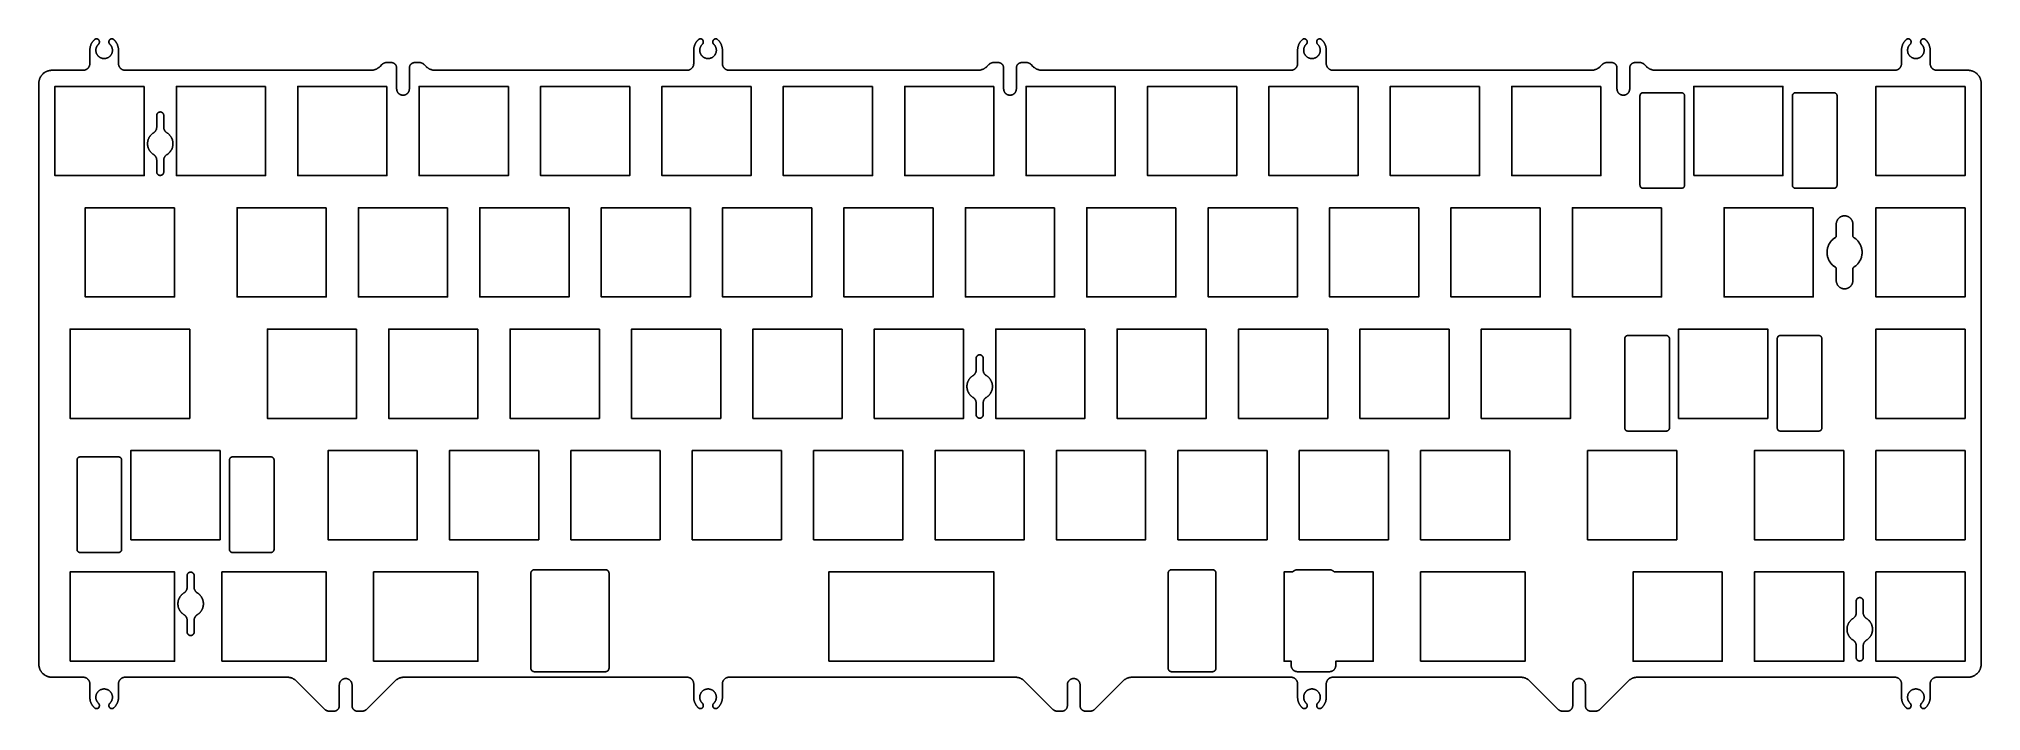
# Model space of a CAD drawing. Extents: x -940 to -635, y -394 to -288.
import ezdxf

# ---------------------------------------------------------------- set-up
doc = ezdxf.new("R2010")
doc.units = 0
doc.layers.add('Ð¡¼ü×ÖÄ¸', color=160, linetype='CONTINUOUS')

msp = doc.modelspace()

# ---------------------------------------------------------------- linework, layer by layer
at = {"layer": 'Ð¡¼ü×ÖÄ¸'}
for p, q in [((-930.69, -288.67, -95.37), (-930.69, -288.61, -95.37)), ((-929.19, -288.61, -95.37), (-929.19, -288.67, -95.37)), ((-835.92, -288.67, -95.37), (-835.92, -288.61, -95.37)), ((-834.42, -288.61, -95.37), (-834.42, -288.67, -95.37)), ((-741.15, -288.67, -95.37), (-741.15, -288.61, -95.37)), ((-739.65, -288.61, -95.37), (-739.65, -288.67, -95.37)), ((-646.39, -288.67, -95.37), (-646.39, -288.61, -95.37)), ((-644.89, -288.61, -95.37), (-644.89, -288.67, -95.37)), ((-932.19, -289.95, -95.37), (-932.19, -292.04, -95.37)), ((-927.69, -292.04, -95.37), (-927.69, -289.95, -95.37)), ((-886.35, -292.19, -95.37), (-886.65, -292.49, -95.37)), ((-884.89, -291.88, -95.37), (-885.6, -291.88, -95.37)), ((-880.47, -291.88, -95.37), (-881.19, -291.88, -95.37)), ((-879.43, -292.49, -95.37), (-879.73, -292.19, -95.37)), ((-837.42, -289.95, -95.37), (-837.42, -292.04, -95.37)), ((-832.92, -292.04, -95.37), (-832.92, -289.95, -95.37)), ((-791.1, -292.19, -95.37), (-791.4, -292.49, -95.37)), ((-789.64, -291.88, -95.37), (-790.35, -291.88, -95.37)), ((-785.22, -291.88, -95.37), (-785.94, -291.88, -95.37)), ((-784.18, -292.49, -95.37), (-784.48, -292.19, -95.37)), ((-742.65, -289.95, -95.37), (-742.65, -292.04, -95.37)), ((-738.15, -292.04, -95.37), (-738.15, -289.95, -95.37)), ((-694.85, -292.19, -95.37), (-695.15, -292.49, -95.37)), ((-693.39, -291.88, -95.37), (-694.1, -291.88, -95.37)), ((-688.97, -291.88, -95.37), (-689.69, -291.88, -95.37)), ((-687.93, -292.49, -95.37), (-688.23, -292.19, -95.37)), ((-647.89, -289.95, -95.37), (-647.89, -292.04, -95.37)), ((-643.39, -292.04, -95.37), (-643.39, -289.95, -95.37)), ((-940.19, -295.14, -95.37), (-940.19, -386.28, -95.37)), ((-933.24, -293.09, -95.37), (-938.14, -293.09, -95.37)), ((-888.1, -293.09, -95.37), (-926.64, -293.09, -95.37)), ((-884.04, -296, -95.37), (-884.04, -292.73, -95.37)), ((-882.04, -292.73, -95.37), (-882.04, -296, -95.37)), ((-838.47, -293.09, -95.37), (-877.98, -293.09, -95.37)), ((-792.85, -293.09, -95.37), (-831.87, -293.09, -95.37)), ((-788.79, -296, -95.37), (-788.79, -292.73, -95.37)), ((-786.79, -292.73, -95.37), (-786.79, -296, -95.37)), ((-743.7, -293.09, -95.37), (-782.73, -293.09, -95.37)), ((-696.6, -293.09, -95.37), (-737.1, -293.09, -95.37)), ((-692.54, -296, -95.37), (-692.54, -292.73, -95.37)), ((-690.54, -292.73, -95.37), (-690.54, -296, -95.37)), ((-648.94, -293.09, -95.37), (-686.48, -293.09, -95.37)), ((-637.44, -293.09, -95.37), (-642.34, -293.09, -95.37)), ((-635.39, -386.28, -95.37), (-635.39, -295.14, -95.37)), ((-688.93, -311.11, -95.37), (-688.93, -297.11, -95.37)), ((-688.43, -296.61, -95.37), (-682.43, -296.61, -95.37)), ((-681.93, -297.11, -95.37), (-681.93, -311.11, -95.37)), ((-665.01, -311.11, -95.37), (-665.01, -297.11, -95.37)), ((-664.51, -296.61, -95.37), (-658.51, -296.61, -95.37)), ((-658.01, -297.11, -95.37), (-658.01, -311.11, -95.37)), ((-921.69, -302.01, -95.37), (-921.69, -300.18, -95.37)), ((-920.59, -300.18, -95.37), (-920.59, -302.01, -95.37)), ((-921.69, -309.04, -95.37), (-921.69, -307.2, -95.37)), ((-920.59, -307.21, -95.37), (-920.59, -309.04, -95.37)), ((-682.43, -311.61, -95.37), (-688.43, -311.61, -95.37)), ((-658.51, -311.61, -95.37), (-664.51, -311.61, -95.37)), ((-658.12, -319.06, -95.37), (-658.12, -317.23, -95.37)), ((-655.52, -317.23, -95.37), (-655.52, -319.06, -95.37)), ((-658.12, -326.09, -95.37), (-658.12, -324.25, -95.37)), ((-655.52, -324.26, -95.37), (-655.52, -326.09, -95.37)), ((-691.31, -349.21, -95.37), (-691.31, -335.21, -95.37)), ((-690.81, -334.71, -95.37), (-684.81, -334.71, -95.37)), ((-684.31, -335.21, -95.37), (-684.31, -349.21, -95.37)), ((-667.39, -349.21, -95.37), (-667.39, -335.21, -95.37)), ((-666.89, -334.71, -95.37), (-660.89, -334.71, -95.37)), ((-660.39, -335.21, -95.37), (-660.39, -349.21, -95.37)), ((-793.1, -340.11, -95.37), (-793.1, -338.28, -95.37)), ((-792, -338.28, -95.37), (-792, -340.11, -95.37)), ((-793.1, -347.14, -95.37), (-793.1, -345.3, -95.37)), ((-792, -345.31, -95.37), (-792, -347.14, -95.37)), ((-684.81, -349.71, -95.37), (-690.81, -349.71, -95.37)), ((-660.89, -349.71, -95.37), (-666.89, -349.71, -95.37)), ((-934.2, -368.26, -95.37), (-934.2, -354.26, -95.37)), ((-933.7, -353.76, -95.37), (-927.7, -353.76, -95.37)), ((-927.2, -354.26, -95.37), (-927.2, -368.26, -95.37)), ((-910.28, -368.26, -95.37), (-910.28, -354.26, -95.37)), ((-909.78, -353.76, -95.37), (-903.78, -353.76, -95.37)), ((-903.28, -354.26, -95.37), (-903.28, -368.26, -95.37)), ((-927.7, -368.76, -95.37), (-933.7, -368.76, -95.37)), ((-903.78, -368.76, -95.37), (-909.78, -368.76, -95.37)), ((-862.42, -371.46, -95.37), (-851.26, -371.46, -95.37)), ((-762.42, -371.46, -95.37), (-756.02, -371.46, -95.37)), ((-742.66, -371.46, -95.37), (-737.66, -371.46, -95.37)), ((-916.92, -374.21, -95.37), (-916.92, -372.38, -95.37)), ((-915.82, -372.38, -95.37), (-915.82, -374.21, -95.37)), ((-862.97, -386.91, -95.37), (-862.97, -372.01, -95.37)), ((-850.71, -372.01, -95.37), (-850.71, -386.91, -95.37)), ((-762.97, -386.91, -95.37), (-762.97, -372.01, -95.37)), ((-755.47, -372.01, -95.37), (-755.47, -386.91, -95.37)), ((-654.99, -378.21, -95.37), (-654.99, -376.38, -95.37)), ((-653.89, -376.38, -95.37), (-653.89, -378.21, -95.37)), ((-916.92, -381.24, -95.37), (-916.92, -379.4, -95.37)), ((-915.82, -379.41, -95.37), (-915.82, -381.24, -95.37)), ((-654.99, -385.24, -95.37), (-654.99, -383.4, -95.37)), ((-653.89, -383.41, -95.37), (-653.89, -385.24, -95.37)), ((-938.14, -388.33, -95.37), (-933.24, -388.33, -95.37)), ((-932.19, -389.38, -95.37), (-932.19, -391.47, -95.37)), ((-927.69, -391.47, -95.37), (-927.69, -389.38, -95.37)), ((-926.64, -388.33, -95.37), (-901.21, -388.33, -95.37)), ((-899.76, -388.93, -95.37), (-895.35, -393.34, -95.37)), ((-893.04, -392.8, -95.37), (-893.04, -389.53, -95.37)), ((-891.04, -389.53, -95.37), (-891.04, -392.8, -95.37)), ((-888.73, -393.34, -95.37), (-884.32, -388.93, -95.37)), ((-882.87, -388.33, -95.37), (-838.47, -388.33, -95.37)), ((-851.26, -387.46, -95.37), (-862.42, -387.46, -95.37)), ((-837.42, -389.38, -95.37), (-837.42, -391.47, -95.37)), ((-832.92, -391.47, -95.37), (-832.92, -389.38, -95.37)), ((-831.87, -388.33, -95.37), (-786.96, -388.33, -95.37)), ((-785.51, -388.93, -95.37), (-781.1, -393.34, -95.37)), ((-778.79, -392.8, -95.37), (-778.79, -389.53, -95.37)), ((-776.79, -389.53, -95.37), (-776.79, -392.8, -95.37)), ((-774.48, -393.34, -95.37), (-770.07, -388.93, -95.37)), ((-768.62, -388.33, -95.37), (-743.7, -388.33, -95.37)), ((-756.02, -387.46, -95.37), (-762.42, -387.46, -95.37)), ((-737.66, -387.46, -95.37), (-742.66, -387.46, -95.37)), ((-742.65, -389.38, -95.37), (-742.65, -391.47, -95.37)), ((-738.15, -391.47, -95.37), (-738.15, -389.38, -95.37)), ((-737.1, -388.33, -95.37), (-707.66, -388.33, -95.37)), ((-706.22, -388.93, -95.37), (-701.8, -393.34, -95.37)), ((-699.49, -392.8, -95.37), (-699.49, -389.53, -95.37)), ((-697.49, -389.53, -95.37), (-697.49, -392.8, -95.37)), ((-695.18, -393.34, -95.37), (-690.77, -388.93, -95.37)), ((-689.32, -388.33, -95.37), (-648.94, -388.33, -95.37)), ((-647.89, -389.38, -95.37), (-647.89, -391.47, -95.37)), ((-643.39, -391.47, -95.37), (-643.39, -389.38, -95.37)), ((-642.34, -388.33, -95.37), (-637.44, -388.33, -95.37)), ((-930.69, -392.81, -95.37), (-930.69, -392.74, -95.37)), ((-929.19, -392.74, -95.37), (-929.19, -392.81, -95.37)), ((-835.92, -392.81, -95.37), (-835.92, -392.74, -95.37)), ((-834.42, -392.74, -95.37), (-834.42, -392.81, -95.37)), ((-741.15, -392.81, -95.37), (-741.15, -392.74, -95.37)), ((-739.65, -392.74, -95.37), (-739.65, -392.81, -95.37)), ((-646.39, -392.81, -95.37), (-646.39, -392.74, -95.37)), ((-644.89, -392.74, -95.37), (-644.89, -392.81, -95.37)), ((-894.6, -393.65, -95.37), (-893.89, -393.65, -95.37)), ((-890.19, -393.65, -95.37), (-889.47, -393.65, -95.37)), ((-780.35, -393.65, -95.37), (-779.64, -393.65, -95.37)), ((-775.94, -393.65, -95.37), (-775.22, -393.65, -95.37)), ((-701.06, -393.65, -95.37), (-700.34, -393.65, -95.37)), ((-696.64, -393.65, -95.37), (-695.93, -393.65, -95.37))]:
    msp.add_line(p, q, dxfattribs=at)
for points in [[(-930.69, -288.61), (-930.69, -288.59), (-930.69, -288.58), (-930.69, -288.57), (-930.69, -288.55), (-930.69, -288.54), (-930.7, -288.53), (-930.7, -288.51), (-930.7, -288.5), (-930.71, -288.48), (-930.71, -288.47), (-930.71, -288.45), (-930.72, -288.44), (-930.72, -288.43), (-930.73, -288.43), (-930.73, -288.42), (-930.73, -288.41), (-930.74, -288.4), (-930.74, -288.4), (-930.74, -288.39), (-930.75, -288.38), (-930.75, -288.37), (-930.76, -288.37), (-930.76, -288.36), (-930.77, -288.35), (-930.77, -288.35), (-930.78, -288.34), (-930.78, -288.33), (-930.79, -288.33), (-930.79, -288.32), (-930.8, -288.31), (-930.8, -288.31), (-930.81, -288.3), (-930.82, -288.29), (-930.82, -288.29), (-930.83, -288.28), (-930.83, -288.28), (-930.84, -288.27), (-930.85, -288.26), (-930.85, -288.26), (-930.86, -288.25), (-930.87, -288.25), (-930.88, -288.24), (-930.88, -288.24), (-930.89, -288.23), (-930.9, -288.23), (-930.91, -288.22), (-930.91, -288.22), (-930.92, -288.21), (-930.93, -288.21), (-930.94, -288.2), (-930.95, -288.2), (-930.95, -288.2), (-930.96, -288.19), (-930.97, -288.19), (-930.98, -288.19), (-930.99, -288.18), (-931, -288.18), (-931.01, -288.18), (-931.01, -288.17), (-931.02, -288.17), (-931.03, -288.17), (-931.04, -288.17), (-931.05, -288.17), (-931.06, -288.16), (-931.07, -288.16), (-931.08, -288.16), (-931.08, -288.16), (-931.09, -288.16), (-931.1, -288.16), (-931.11, -288.16), (-931.12, -288.16), (-931.13, -288.16), (-931.14, -288.16), (-931.15, -288.16), (-931.15, -288.16), (-931.16, -288.16), (-931.17, -288.16), (-931.18, -288.16), (-931.19, -288.16), (-931.2, -288.16), (-931.21, -288.16), (-931.21, -288.16), (-931.22, -288.16), (-931.23, -288.17), (-931.24, -288.17), (-931.25, -288.17), (-931.25, -288.17), (-931.26, -288.17), (-931.27, -288.18), (-931.28, -288.18), (-931.28, -288.18), (-931.29, -288.18), (-931.31, -288.19), (-931.32, -288.2), (-931.33, -288.2), (-931.35, -288.21), (-931.36, -288.22), (-931.37, -288.22), (-931.38, -288.23), (-931.4, -288.24), (-931.41, -288.25), (-931.42, -288.25), (-931.43, -288.26), (-931.44, -288.27), (-931.48, -288.31), (-931.53, -288.36), (-931.57, -288.4), (-931.61, -288.45), (-931.65, -288.49), (-931.69, -288.54), (-931.73, -288.59), (-931.77, -288.64), (-931.8, -288.69), (-931.84, -288.74), (-931.87, -288.79), (-931.9, -288.85), (-931.93, -288.9), (-931.96, -288.96), (-931.98, -289.01), (-932.01, -289.06), (-932.03, -289.12), (-932.05, -289.18), (-932.07, -289.23), (-932.09, -289.29), (-932.11, -289.34), (-932.12, -289.4), (-932.13, -289.46), (-932.15, -289.51), (-932.16, -289.57), (-932.16, -289.62), (-932.17, -289.68), (-932.18, -289.73), (-932.18, -289.79), (-932.19, -289.84), (-932.19, -289.9), (-932.19, -289.95)], [(-929.05, -289), (-929.01, -289.03), (-928.98, -289.07), (-928.95, -289.1), (-928.92, -289.14), (-928.9, -289.17), (-928.87, -289.21), (-928.84, -289.25), (-928.82, -289.28), (-928.8, -289.32), (-928.78, -289.36), (-928.76, -289.4), (-928.74, -289.45), (-928.72, -289.49), (-928.71, -289.53), (-928.69, -289.57), (-928.68, -289.62), (-928.67, -289.66), (-928.66, -289.71), (-928.65, -289.75), (-928.65, -289.79), (-928.64, -289.84), (-928.64, -289.89), (-928.64, -289.93), (-928.64, -289.98), (-928.64, -290.02), (-928.64, -290.07), (-928.65, -290.11), (-928.65, -290.16), (-928.66, -290.2), (-928.67, -290.24), (-928.68, -290.29), (-928.7, -290.33), (-928.71, -290.38), (-928.73, -290.42), (-928.74, -290.46), (-928.76, -290.5), (-928.78, -290.54), (-928.8, -290.58), (-928.83, -290.62), (-928.85, -290.66), (-928.87, -290.7), (-928.9, -290.73), (-928.93, -290.77), (-928.96, -290.8), (-928.99, -290.84), (-929.02, -290.87), (-929.05, -290.9), (-929.09, -290.93), (-929.12, -290.96), (-929.16, -290.99), (-929.19, -291.01), (-929.23, -291.04), (-929.27, -291.06), (-929.31, -291.09), (-929.35, -291.11), (-929.39, -291.13), (-929.43, -291.15), (-929.47, -291.16), (-929.52, -291.18), (-929.56, -291.19), (-929.6, -291.2), (-929.65, -291.22), (-929.69, -291.22), (-929.74, -291.23), (-929.78, -291.24), (-929.83, -291.24), (-929.87, -291.25), (-929.92, -291.25), (-929.96, -291.25), (-930.01, -291.25), (-930.05, -291.24), (-930.1, -291.24), (-930.14, -291.23), (-930.19, -291.22), (-930.23, -291.22), (-930.27, -291.2), (-930.32, -291.19), (-930.36, -291.18), (-930.4, -291.16), (-930.45, -291.15), (-930.49, -291.13), (-930.53, -291.11), (-930.57, -291.09), (-930.61, -291.06), (-930.64, -291.04), (-930.68, -291.01), (-930.72, -290.99), (-930.75, -290.96), (-930.79, -290.93), (-930.82, -290.9), (-930.86, -290.87), (-930.89, -290.84), (-930.92, -290.8), (-930.95, -290.77), (-930.97, -290.73), (-931, -290.7), (-931.03, -290.66), (-931.05, -290.62), (-931.07, -290.58), (-931.1, -290.54), (-931.12, -290.5), (-931.13, -290.46), (-931.15, -290.42), (-931.17, -290.38), (-931.18, -290.33), (-931.19, -290.29), (-931.2, -290.24), (-931.21, -290.2), (-931.22, -290.16), (-931.23, -290.11), (-931.23, -290.07), (-931.24, -290.02), (-931.24, -289.98), (-931.24, -289.93), (-931.24, -289.89), (-931.23, -289.84), (-931.23, -289.79), (-931.22, -289.75), (-931.22, -289.71), (-931.21, -289.66), (-931.2, -289.62), (-931.18, -289.57), (-931.17, -289.53), (-931.15, -289.49), (-931.14, -289.45), (-931.12, -289.4), (-931.1, -289.36), (-931.08, -289.32), (-931.06, -289.28), (-931.03, -289.25), (-931.01, -289.21), (-930.98, -289.17), (-930.95, -289.14), (-930.92, -289.1), (-930.89, -289.07), (-930.86, -289.03), (-930.83, -289)], [(-930.83, -289), (-930.82, -288.99), (-930.81, -288.98), (-930.8, -288.97), (-930.79, -288.96), (-930.78, -288.95), (-930.77, -288.93), (-930.76, -288.92), (-930.75, -288.91), (-930.75, -288.89), (-930.74, -288.88), (-930.73, -288.87), (-930.73, -288.85), (-930.72, -288.84), (-930.71, -288.82), (-930.71, -288.81), (-930.7, -288.8), (-930.7, -288.78), (-930.7, -288.77), (-930.69, -288.75), (-930.69, -288.74), (-930.69, -288.72), (-930.69, -288.71), (-930.69, -288.69), (-930.69, -288.67)], [(-927.69, -289.95), (-927.69, -289.9), (-927.69, -289.84), (-927.69, -289.79), (-927.7, -289.73), (-927.7, -289.68), (-927.71, -289.62), (-927.72, -289.57), (-927.73, -289.51), (-927.74, -289.46), (-927.76, -289.4), (-927.77, -289.34), (-927.79, -289.29), (-927.81, -289.23), (-927.83, -289.18), (-927.85, -289.12), (-927.87, -289.06), (-927.89, -289.01), (-927.92, -288.96), (-927.95, -288.9), (-927.98, -288.85), (-928.01, -288.79), (-928.04, -288.74), (-928.07, -288.69), (-928.11, -288.64), (-928.14, -288.59), (-928.18, -288.54), (-928.22, -288.49), (-928.26, -288.45), (-928.3, -288.4), (-928.35, -288.36), (-928.39, -288.31), (-928.44, -288.27), (-928.45, -288.26), (-928.46, -288.25), (-928.47, -288.25), (-928.48, -288.24), (-928.49, -288.23), (-928.5, -288.22), (-928.52, -288.22), (-928.53, -288.21), (-928.54, -288.2), (-928.56, -288.2), (-928.57, -288.19), (-928.58, -288.18), (-928.59, -288.18), (-928.6, -288.18), (-928.61, -288.18), (-928.61, -288.17), (-928.62, -288.17), (-928.63, -288.17), (-928.64, -288.17), (-928.65, -288.17), (-928.65, -288.16), (-928.66, -288.16), (-928.67, -288.16), (-928.68, -288.16), (-928.69, -288.16), (-928.7, -288.16), (-928.7, -288.16), (-928.71, -288.16), (-928.72, -288.16), (-928.73, -288.16), (-928.74, -288.16), (-928.75, -288.16), (-928.76, -288.16), (-928.77, -288.16), (-928.77, -288.16), (-928.78, -288.16), (-928.79, -288.16), (-928.8, -288.16), (-928.81, -288.16), (-928.82, -288.16), (-928.83, -288.17), (-928.84, -288.17), (-928.84, -288.17), (-928.85, -288.17), (-928.86, -288.17), (-928.87, -288.18), (-928.88, -288.18), (-928.89, -288.18), (-928.9, -288.19), (-928.91, -288.19), (-928.91, -288.19), (-928.92, -288.2), (-928.93, -288.2), (-928.94, -288.2), (-928.95, -288.21), (-928.95, -288.21), (-928.96, -288.22), (-928.97, -288.22), (-928.98, -288.23), (-928.99, -288.23), (-928.99, -288.24), (-929, -288.24), (-929.01, -288.25), (-929.01, -288.25), (-929.02, -288.26), (-929.03, -288.26), (-929.04, -288.27), (-929.04, -288.28), (-929.05, -288.28), (-929.06, -288.29), (-929.06, -288.29), (-929.07, -288.3), (-929.07, -288.31), (-929.08, -288.31), (-929.08, -288.32), (-929.09, -288.33), (-929.1, -288.33), (-929.1, -288.34), (-929.11, -288.35), (-929.11, -288.35), (-929.11, -288.36), (-929.12, -288.37), (-929.12, -288.37), (-929.13, -288.38), (-929.13, -288.39), (-929.14, -288.4), (-929.14, -288.4), (-929.14, -288.41), (-929.15, -288.42), (-929.15, -288.43), (-929.15, -288.43), (-929.16, -288.44), (-929.16, -288.45), (-929.17, -288.47), (-929.17, -288.48), (-929.17, -288.5), (-929.18, -288.51), (-929.18, -288.53), (-929.18, -288.54), (-929.19, -288.55), (-929.19, -288.57), (-929.19, -288.58), (-929.19, -288.59), (-929.19, -288.61)], [(-929.19, -288.67), (-929.19, -288.69), (-929.19, -288.71), (-929.19, -288.72), (-929.18, -288.74), (-929.18, -288.75), (-929.18, -288.77), (-929.18, -288.78), (-929.17, -288.8), (-929.17, -288.81), (-929.16, -288.82), (-929.16, -288.84), (-929.15, -288.85), (-929.15, -288.87), (-929.14, -288.88), (-929.13, -288.89), (-929.12, -288.91), (-929.12, -288.92), (-929.11, -288.93), (-929.1, -288.95), (-929.09, -288.96), (-929.08, -288.97), (-929.07, -288.98), (-929.06, -288.99), (-929.05, -289)], [(-835.92, -288.61), (-835.92, -288.59), (-835.92, -288.58), (-835.92, -288.57), (-835.92, -288.55), (-835.93, -288.54), (-835.93, -288.53), (-835.93, -288.51), (-835.94, -288.5), (-835.94, -288.48), (-835.94, -288.47), (-835.95, -288.45), (-835.95, -288.44), (-835.96, -288.43), (-835.96, -288.43), (-835.96, -288.42), (-835.97, -288.41), (-835.97, -288.4), (-835.97, -288.4), (-835.98, -288.39), (-835.98, -288.38), (-835.99, -288.37), (-835.99, -288.37), (-835.99, -288.36), (-836, -288.35), (-836, -288.35), (-836.01, -288.34), (-836.01, -288.33), (-836.02, -288.33), (-836.03, -288.32), (-836.03, -288.31), (-836.04, -288.31), (-836.04, -288.3), (-836.05, -288.29), (-836.05, -288.29), (-836.06, -288.28), (-836.07, -288.28), (-836.07, -288.27), (-836.08, -288.26), (-836.09, -288.26), (-836.09, -288.25), (-836.1, -288.25), (-836.11, -288.24), (-836.12, -288.24), (-836.12, -288.23), (-836.13, -288.23), (-836.14, -288.22), (-836.15, -288.22), (-836.16, -288.21), (-836.16, -288.21), (-836.17, -288.2), (-836.18, -288.2), (-836.19, -288.2), (-836.2, -288.19), (-836.2, -288.19), (-836.21, -288.19), (-836.22, -288.18), (-836.23, -288.18), (-836.24, -288.18), (-836.25, -288.17), (-836.26, -288.17), (-836.27, -288.17), (-836.27, -288.17), (-836.28, -288.17), (-836.29, -288.16), (-836.3, -288.16), (-836.31, -288.16), (-836.32, -288.16), (-836.33, -288.16), (-836.34, -288.16), (-836.34, -288.16), (-836.35, -288.16), (-836.36, -288.16), (-836.37, -288.16), (-836.38, -288.16), (-836.39, -288.16), (-836.4, -288.16), (-836.41, -288.16), (-836.41, -288.16), (-836.42, -288.16), (-836.43, -288.16), (-836.44, -288.16), (-836.45, -288.16), (-836.46, -288.16), (-836.46, -288.17), (-836.47, -288.17), (-836.48, -288.17), (-836.49, -288.17), (-836.5, -288.17), (-836.5, -288.18), (-836.51, -288.18), (-836.52, -288.18), (-836.53, -288.18), (-836.54, -288.19), (-836.55, -288.2), (-836.57, -288.2), (-836.58, -288.21), (-836.59, -288.22), (-836.61, -288.22), (-836.62, -288.23), (-836.63, -288.24), (-836.64, -288.25), (-836.65, -288.25), (-836.66, -288.26), (-836.67, -288.27), (-836.72, -288.31), (-836.76, -288.36), (-836.81, -288.4), (-836.85, -288.45), (-836.89, -288.49), (-836.93, -288.54), (-836.97, -288.59), (-837, -288.64), (-837.04, -288.69), (-837.07, -288.74), (-837.1, -288.79), (-837.13, -288.85), (-837.16, -288.9), (-837.19, -288.96), (-837.22, -289.01), (-837.24, -289.06), (-837.26, -289.12), (-837.28, -289.18), (-837.3, -289.23), (-837.32, -289.29), (-837.34, -289.34), (-837.35, -289.4), (-837.37, -289.46), (-837.38, -289.51), (-837.39, -289.57), (-837.4, -289.62), (-837.41, -289.68), (-837.41, -289.73), (-837.42, -289.79), (-837.42, -289.84), (-837.42, -289.9), (-837.42, -289.95)], [(-834.28, -289), (-834.25, -289.03), (-834.22, -289.07), (-834.19, -289.1), (-834.16, -289.14), (-834.13, -289.17), (-834.1, -289.21), (-834.08, -289.25), (-834.05, -289.28), (-834.03, -289.32), (-834.01, -289.36), (-833.99, -289.4), (-833.97, -289.45), (-833.96, -289.49), (-833.94, -289.53), (-833.93, -289.57), (-833.91, -289.62), (-833.9, -289.66), (-833.89, -289.71), (-833.89, -289.75), (-833.88, -289.79), (-833.88, -289.84), (-833.87, -289.89), (-833.87, -289.93), (-833.87, -289.98), (-833.87, -290.02), (-833.88, -290.07), (-833.88, -290.11), (-833.89, -290.16), (-833.9, -290.2), (-833.91, -290.24), (-833.92, -290.29), (-833.93, -290.33), (-833.94, -290.38), (-833.96, -290.42), (-833.98, -290.46), (-833.99, -290.5), (-834.01, -290.54), (-834.04, -290.58), (-834.06, -290.62), (-834.08, -290.66), (-834.11, -290.7), (-834.13, -290.73), (-834.16, -290.77), (-834.19, -290.8), (-834.22, -290.84), (-834.25, -290.87), (-834.29, -290.9), (-834.32, -290.93), (-834.35, -290.96), (-834.39, -290.99), (-834.43, -291.01), (-834.46, -291.04), (-834.5, -291.06), (-834.54, -291.09), (-834.58, -291.11), (-834.62, -291.13), (-834.66, -291.15), (-834.71, -291.16), (-834.75, -291.18), (-834.79, -291.19), (-834.84, -291.2), (-834.88, -291.22), (-834.92, -291.22), (-834.97, -291.23), (-835.01, -291.24), (-835.06, -291.24), (-835.1, -291.25), (-835.15, -291.25), (-835.19, -291.25), (-835.24, -291.25), (-835.28, -291.24), (-835.33, -291.24), (-835.37, -291.23), (-835.42, -291.22), (-835.46, -291.22), (-835.51, -291.2), (-835.55, -291.19), (-835.59, -291.18), (-835.64, -291.16), (-835.68, -291.15), (-835.72, -291.13), (-835.76, -291.11), (-835.8, -291.09), (-835.84, -291.06), (-835.88, -291.04), (-835.92, -291.01), (-835.95, -290.99), (-835.99, -290.96), (-836.02, -290.93), (-836.06, -290.9), (-836.09, -290.87), (-836.12, -290.84), (-836.15, -290.8), (-836.18, -290.77), (-836.21, -290.73), (-836.23, -290.7), (-836.26, -290.66), (-836.28, -290.62), (-836.31, -290.58), (-836.33, -290.54), (-836.35, -290.5), (-836.37, -290.46), (-836.38, -290.42), (-836.4, -290.38), (-836.41, -290.33), (-836.43, -290.29), (-836.44, -290.24), (-836.45, -290.2), (-836.45, -290.16), (-836.46, -290.11), (-836.47, -290.07), (-836.47, -290.02), (-836.47, -289.98), (-836.47, -289.93), (-836.47, -289.89), (-836.47, -289.84), (-836.46, -289.79), (-836.46, -289.75), (-836.45, -289.71), (-836.44, -289.66), (-836.43, -289.62), (-836.42, -289.57), (-836.4, -289.53), (-836.39, -289.49), (-836.37, -289.45), (-836.35, -289.4), (-836.33, -289.36), (-836.31, -289.32), (-836.29, -289.28), (-836.27, -289.25), (-836.24, -289.21), (-836.21, -289.17), (-836.19, -289.14), (-836.16, -289.1), (-836.13, -289.07), (-836.1, -289.03), (-836.06, -289)], [(-836.06, -289), (-836.05, -288.99), (-836.04, -288.98), (-836.03, -288.97), (-836.02, -288.96), (-836.01, -288.95), (-836, -288.93), (-835.99, -288.92), (-835.99, -288.91), (-835.98, -288.89), (-835.97, -288.88), (-835.96, -288.87), (-835.96, -288.85), (-835.95, -288.84), (-835.95, -288.82), (-835.94, -288.81), (-835.94, -288.8), (-835.93, -288.78), (-835.93, -288.77), (-835.93, -288.75), (-835.93, -288.74), (-835.92, -288.72), (-835.92, -288.71), (-835.92, -288.69), (-835.92, -288.67)], [(-832.92, -289.95), (-832.92, -289.9), (-832.92, -289.84), (-832.93, -289.79), (-832.93, -289.73), (-832.94, -289.68), (-832.95, -289.62), (-832.95, -289.57), (-832.96, -289.51), (-832.98, -289.46), (-832.99, -289.4), (-833, -289.34), (-833.02, -289.29), (-833.04, -289.23), (-833.06, -289.18), (-833.08, -289.12), (-833.1, -289.06), (-833.13, -289.01), (-833.15, -288.96), (-833.18, -288.9), (-833.21, -288.85), (-833.24, -288.79), (-833.27, -288.74), (-833.31, -288.69), (-833.34, -288.64), (-833.38, -288.59), (-833.42, -288.54), (-833.45, -288.49), (-833.5, -288.45), (-833.54, -288.4), (-833.58, -288.36), (-833.63, -288.31), (-833.67, -288.27), (-833.68, -288.26), (-833.69, -288.25), (-833.7, -288.25), (-833.71, -288.24), (-833.72, -288.23), (-833.74, -288.22), (-833.75, -288.22), (-833.76, -288.21), (-833.78, -288.2), (-833.79, -288.2), (-833.8, -288.19), (-833.82, -288.18), (-833.82, -288.18), (-833.83, -288.18), (-833.84, -288.18), (-833.85, -288.17), (-833.86, -288.17), (-833.86, -288.17), (-833.87, -288.17), (-833.88, -288.17), (-833.89, -288.16), (-833.9, -288.16), (-833.9, -288.16), (-833.91, -288.16), (-833.92, -288.16), (-833.93, -288.16), (-833.94, -288.16), (-833.95, -288.16), (-833.95, -288.16), (-833.96, -288.16), (-833.97, -288.16), (-833.98, -288.16), (-833.99, -288.16), (-834, -288.16), (-834.01, -288.16), (-834.02, -288.16), (-834.02, -288.16), (-834.03, -288.16), (-834.04, -288.16), (-834.05, -288.16), (-834.06, -288.17), (-834.07, -288.17), (-834.08, -288.17), (-834.09, -288.17), (-834.1, -288.17), (-834.1, -288.18), (-834.11, -288.18), (-834.12, -288.18), (-834.13, -288.19), (-834.14, -288.19), (-834.15, -288.19), (-834.16, -288.2), (-834.16, -288.2), (-834.17, -288.2), (-834.18, -288.21), (-834.19, -288.21), (-834.2, -288.22), (-834.2, -288.22), (-834.21, -288.23), (-834.22, -288.23), (-834.23, -288.24), (-834.23, -288.24), (-834.24, -288.25), (-834.25, -288.25), (-834.26, -288.26), (-834.26, -288.26), (-834.27, -288.27), (-834.28, -288.28), (-834.28, -288.28), (-834.29, -288.29), (-834.29, -288.29), (-834.3, -288.3), (-834.31, -288.31), (-834.31, -288.31), (-834.32, -288.32), (-834.32, -288.33), (-834.33, -288.33), (-834.33, -288.34), (-834.34, -288.35), (-834.34, -288.35), (-834.35, -288.36), (-834.35, -288.37), (-834.36, -288.37), (-834.36, -288.38), (-834.37, -288.39), (-834.37, -288.4), (-834.37, -288.4), (-834.38, -288.41), (-834.38, -288.42), (-834.38, -288.43), (-834.39, -288.43), (-834.39, -288.44), (-834.39, -288.45), (-834.4, -288.47), (-834.4, -288.48), (-834.41, -288.5), (-834.41, -288.51), (-834.41, -288.53), (-834.42, -288.54), (-834.42, -288.55), (-834.42, -288.57), (-834.42, -288.58), (-834.42, -288.59), (-834.42, -288.61)], [(-834.42, -288.67), (-834.42, -288.69), (-834.42, -288.71), (-834.42, -288.72), (-834.42, -288.74), (-834.42, -288.75), (-834.41, -288.77), (-834.41, -288.78), (-834.41, -288.8), (-834.4, -288.81), (-834.4, -288.82), (-834.39, -288.84), (-834.38, -288.85), (-834.38, -288.87), (-834.37, -288.88), (-834.36, -288.89), (-834.36, -288.91), (-834.35, -288.92), (-834.34, -288.93), (-834.33, -288.95), (-834.32, -288.96), (-834.31, -288.97), (-834.3, -288.98), (-834.29, -288.99), (-834.28, -289)], [(-741.15, -288.61), (-741.16, -288.59), (-741.16, -288.58), (-741.16, -288.57), (-741.16, -288.55), (-741.16, -288.54), (-741.16, -288.53), (-741.17, -288.51), (-741.17, -288.5), (-741.17, -288.48), (-741.18, -288.47), (-741.18, -288.45), (-741.19, -288.44), (-741.19, -288.43), (-741.19, -288.43), (-741.2, -288.42), (-741.2, -288.41), (-741.2, -288.4), (-741.21, -288.4), (-741.21, -288.39), (-741.22, -288.38), (-741.22, -288.37), (-741.22, -288.37), (-741.23, -288.36), (-741.23, -288.35), (-741.24, -288.35), (-741.24, -288.34), (-741.25, -288.33), (-741.25, -288.33), (-741.26, -288.32), (-741.26, -288.31), (-741.27, -288.31), (-741.28, -288.3), (-741.28, -288.29), (-741.29, -288.29), (-741.29, -288.28), (-741.3, -288.28), (-741.31, -288.27), (-741.31, -288.26), (-741.32, -288.26), (-741.33, -288.25), (-741.34, -288.25), (-741.34, -288.24), (-741.35, -288.24), (-741.36, -288.23), (-741.37, -288.23), (-741.37, -288.22), (-741.38, -288.22), (-741.39, -288.21), (-741.4, -288.21), (-741.4, -288.2), (-741.41, -288.2), (-741.42, -288.2), (-741.43, -288.19), (-741.44, -288.19), (-741.45, -288.19), (-741.46, -288.18), (-741.46, -288.18), (-741.47, -288.18), (-741.48, -288.17), (-741.49, -288.17), (-741.5, -288.17), (-741.51, -288.17), (-741.52, -288.17), (-741.52, -288.16), (-741.53, -288.16), (-741.54, -288.16), (-741.55, -288.16), (-741.56, -288.16), (-741.57, -288.16), (-741.58, -288.16), (-741.59, -288.16), (-741.6, -288.16), (-741.6, -288.16), (-741.61, -288.16), (-741.62, -288.16), (-741.63, -288.16), (-741.64, -288.16), (-741.65, -288.16), (-741.66, -288.16), (-741.66, -288.16), (-741.67, -288.16), (-741.68, -288.16), (-741.69, -288.16), (-741.7, -288.17), (-741.71, -288.17), (-741.71, -288.17), (-741.72, -288.17), (-741.73, -288.17), (-741.74, -288.18), (-741.74, -288.18), (-741.75, -288.18), (-741.76, -288.18), (-741.77, -288.19), (-741.79, -288.2), (-741.8, -288.2), (-741.81, -288.21), (-741.83, -288.22), (-741.84, -288.22), (-741.85, -288.23), (-741.86, -288.24), (-741.87, -288.25), (-741.88, -288.25), (-741.9, -288.26), (-741.9, -288.27), (-741.95, -288.31), (-742, -288.36), (-742.04, -288.4), (-742.08, -288.45), (-742.12, -288.49), (-742.16, -288.54), (-742.2, -288.59), (-742.24, -288.64), (-742.27, -288.69), (-742.3, -288.74), (-742.34, -288.79), (-742.37, -288.85), (-742.4, -288.9), (-742.42, -288.96), (-742.45, -289.01), (-742.47, -289.06), (-742.5, -289.12), (-742.52, -289.18), (-742.54, -289.23), (-742.56, -289.29), (-742.57, -289.34), (-742.59, -289.4), (-742.6, -289.46), (-742.61, -289.51), (-742.62, -289.57), (-742.63, -289.62), (-742.64, -289.68), (-742.64, -289.73), (-742.65, -289.79), (-742.65, -289.84), (-742.65, -289.9), (-742.65, -289.95)], [(-739.51, -289), (-739.48, -289.03), (-739.45, -289.07), (-739.42, -289.1), (-739.39, -289.14), (-739.36, -289.17), (-739.34, -289.21), (-739.31, -289.25), (-739.29, -289.28), (-739.27, -289.32), (-739.24, -289.36), (-739.22, -289.4), (-739.21, -289.45), (-739.19, -289.49), (-739.17, -289.53), (-739.16, -289.57), (-739.15, -289.62), (-739.14, -289.66), (-739.13, -289.71), (-739.12, -289.75), (-739.11, -289.79), (-739.11, -289.84), (-739.11, -289.89), (-739.11, -289.93), (-739.11, -289.98), (-739.11, -290.02), (-739.11, -290.07), (-739.12, -290.11), (-739.12, -290.16), (-739.13, -290.2), (-739.14, -290.24), (-739.15, -290.29), (-739.16, -290.33), (-739.18, -290.38), (-739.19, -290.42), (-739.21, -290.46), (-739.23, -290.5), (-739.25, -290.54), (-739.27, -290.58), (-739.29, -290.62), (-739.32, -290.66), (-739.34, -290.7), (-739.37, -290.73), (-739.4, -290.77), (-739.43, -290.8), (-739.46, -290.84), (-739.49, -290.87), (-739.52, -290.9), (-739.55, -290.93), (-739.59, -290.96), (-739.62, -290.99), (-739.66, -291.01), (-739.7, -291.04), (-739.74, -291.06), (-739.78, -291.09), (-739.82, -291.11), (-739.86, -291.13), (-739.9, -291.15), (-739.94, -291.16), (-739.98, -291.18), (-740.03, -291.19), (-740.07, -291.2), (-740.11, -291.22), (-740.16, -291.22), (-740.2, -291.23), (-740.25, -291.24), (-740.29, -291.24), (-740.34, -291.25), (-740.38, -291.25), (-740.43, -291.25), (-740.47, -291.25), (-740.52, -291.24), (-740.56, -291.24), (-740.61, -291.23), (-740.65, -291.22), (-740.7, -291.22), (-740.74, -291.2), (-740.78, -291.19), (-740.83, -291.18), (-740.87, -291.16), (-740.91, -291.15), (-740.95, -291.13), (-740.99, -291.11), (-741.03, -291.09), (-741.07, -291.06), (-741.11, -291.04), (-741.15, -291.01), (-741.19, -290.99), (-741.22, -290.96), (-741.26, -290.93), (-741.29, -290.9), (-741.32, -290.87), (-741.35, -290.84), (-741.38, -290.8), (-741.41, -290.77), (-741.44, -290.73), (-741.47, -290.7), (-741.49, -290.66), (-741.52, -290.62), (-741.54, -290.58), (-741.56, -290.54), (-741.58, -290.5), (-741.6, -290.46), (-741.62, -290.42), (-741.63, -290.38), (-741.65, -290.33), (-741.66, -290.29), (-741.67, -290.24), (-741.68, -290.2), (-741.69, -290.16), (-741.69, -290.11), (-741.7, -290.07), (-741.7, -290.02), (-741.7, -289.98), (-741.7, -289.93), (-741.7, -289.89), (-741.7, -289.84), (-741.7, -289.79), (-741.69, -289.75), (-741.68, -289.71), (-741.67, -289.66), (-741.66, -289.62), (-741.65, -289.57), (-741.64, -289.53), (-741.62, -289.49), (-741.6, -289.45), (-741.59, -289.4), (-741.57, -289.36), (-741.54, -289.32), (-741.52, -289.28), (-741.5, -289.25), (-741.47, -289.21), (-741.45, -289.17), (-741.42, -289.14), (-741.39, -289.1), (-741.36, -289.07), (-741.33, -289.03), (-741.3, -289)], [(-741.3, -289), (-741.29, -288.99), (-741.27, -288.98), (-741.26, -288.97), (-741.25, -288.96), (-741.25, -288.95), (-741.24, -288.93), (-741.23, -288.92), (-741.22, -288.91), (-741.21, -288.89), (-741.2, -288.88), (-741.2, -288.87), (-741.19, -288.85), (-741.19, -288.84), (-741.18, -288.82), (-741.18, -288.81), (-741.17, -288.8), (-741.17, -288.78), (-741.16, -288.77), (-741.16, -288.75), (-741.16, -288.74), (-741.16, -288.72), (-741.16, -288.71), (-741.16, -288.69), (-741.15, -288.67)], [(-738.15, -289.95), (-738.16, -289.9), (-738.16, -289.84), (-738.16, -289.79), (-738.17, -289.73), (-738.17, -289.68), (-738.18, -289.62), (-738.19, -289.57), (-738.2, -289.51), (-738.21, -289.46), (-738.22, -289.4), (-738.24, -289.34), (-738.25, -289.29), (-738.27, -289.23), (-738.29, -289.18), (-738.31, -289.12), (-738.34, -289.06), (-738.36, -289.01), (-738.39, -288.96), (-738.41, -288.9), (-738.44, -288.85), (-738.47, -288.79), (-738.51, -288.74), (-738.54, -288.69), (-738.57, -288.64), (-738.61, -288.59), (-738.65, -288.54), (-738.69, -288.49), (-738.73, -288.45), (-738.77, -288.4), (-738.81, -288.36), (-738.86, -288.31), (-738.9, -288.27), (-738.91, -288.26), (-738.92, -288.25), (-738.94, -288.25), (-738.95, -288.24), (-738.96, -288.23), (-738.97, -288.22), (-738.98, -288.22), (-739, -288.21), (-739.01, -288.2), (-739.02, -288.2), (-739.04, -288.19), (-739.05, -288.18), (-739.06, -288.18), (-739.07, -288.18), (-739.07, -288.18), (-739.08, -288.17), (-739.09, -288.17), (-739.1, -288.17), (-739.1, -288.17), (-739.11, -288.17), (-739.12, -288.16), (-739.13, -288.16), (-739.14, -288.16), (-739.15, -288.16), (-739.15, -288.16), (-739.16, -288.16), (-739.17, -288.16), (-739.18, -288.16), (-739.19, -288.16), (-739.2, -288.16), (-739.21, -288.16), (-739.21, -288.16), (-739.22, -288.16), (-739.23, -288.16), (-739.24, -288.16), (-739.25, -288.16), (-739.26, -288.16), (-739.27, -288.16), (-739.28, -288.16), (-739.28, -288.16), (-739.29, -288.17), (-739.3, -288.17), (-739.31, -288.17), (-739.32, -288.17), (-739.33, -288.17), (-739.34, -288.18), (-739.35, -288.18), (-739.35, -288.18), (-739.36, -288.19), (-739.37, -288.19), (-739.38, -288.19), (-739.39, -288.2), (-739.4, -288.2), (-739.41, -288.2), (-739.41, -288.21), (-739.42, -288.21), (-739.43, -288.22), (-739.44, -288.22), (-739.44, -288.23), (-739.45, -288.23), (-739.46, -288.24), (-739.47, -288.24), (-739.47, -288.25), (-739.48, -288.25), (-739.49, -288.26), (-739.5, -288.26), (-739.5, -288.27), (-739.51, -288.28), (-739.52, -288.28), (-739.52, -288.29), (-739.53, -288.29), (-739.53, -288.3), (-739.54, -288.31), (-739.55, -288.31), (-739.55, -288.32), (-739.56, -288.33), (-739.56, -288.33), (-739.57, -288.34), (-739.57, -288.35), (-739.58, -288.35), (-739.58, -288.36), (-739.59, -288.37), (-739.59, -288.37), (-739.59, -288.38), (-739.6, -288.39), (-739.6, -288.4), (-739.61, -288.4), (-739.61, -288.41), (-739.61, -288.42), (-739.62, -288.43), (-739.62, -288.43), (-739.62, -288.44), (-739.63, -288.45), (-739.63, -288.47), (-739.64, -288.48), (-739.64, -288.5), (-739.64, -288.51), (-739.65, -288.53), (-739.65, -288.54), (-739.65, -288.55), (-739.65, -288.57), (-739.65, -288.58), (-739.65, -288.59), (-739.65, -288.61)], [(-739.65, -288.67), (-739.65, -288.69), (-739.65, -288.71), (-739.65, -288.72), (-739.65, -288.74), (-739.65, -288.75), (-739.65, -288.77), (-739.64, -288.78), (-739.64, -288.8), (-739.63, -288.81), (-739.63, -288.82), (-739.62, -288.84), (-739.62, -288.85), (-739.61, -288.87), (-739.6, -288.88), (-739.6, -288.89), (-739.59, -288.91), (-739.58, -288.92), (-739.57, -288.93), (-739.56, -288.95), (-739.56, -288.96), (-739.55, -288.97), (-739.54, -288.98), (-739.52, -288.99), (-739.51, -289)], [(-646.39, -288.61), (-646.39, -288.59), (-646.39, -288.58), (-646.39, -288.57), (-646.39, -288.55), (-646.39, -288.54), (-646.4, -288.53), (-646.4, -288.51), (-646.4, -288.5), (-646.41, -288.48), (-646.41, -288.47), (-646.41, -288.45), (-646.42, -288.44), (-646.42, -288.43), (-646.43, -288.43), (-646.43, -288.42), (-646.43, -288.41), (-646.44, -288.4), (-646.44, -288.4), (-646.44, -288.39), (-646.45, -288.38), (-646.45, -288.37), (-646.46, -288.37), (-646.46, -288.36), (-646.47, -288.35), (-646.47, -288.35), (-646.48, -288.34), (-646.48, -288.33), (-646.49, -288.33), (-646.49, -288.32), (-646.5, -288.31), (-646.5, -288.31), (-646.51, -288.3), (-646.52, -288.29), (-646.52, -288.29), (-646.53, -288.28), (-646.53, -288.28), (-646.54, -288.27), (-646.55, -288.26), (-646.55, -288.26), (-646.56, -288.25), (-646.57, -288.25), (-646.58, -288.24), (-646.58, -288.24), (-646.59, -288.23), (-646.6, -288.23), (-646.61, -288.22), (-646.61, -288.22), (-646.62, -288.21), (-646.63, -288.21), (-646.64, -288.2), (-646.65, -288.2), (-646.65, -288.2), (-646.66, -288.19), (-646.67, -288.19), (-646.68, -288.19), (-646.69, -288.18), (-646.7, -288.18), (-646.71, -288.18), (-646.71, -288.17), (-646.72, -288.17), (-646.73, -288.17), (-646.74, -288.17), (-646.75, -288.17), (-646.76, -288.16), (-646.77, -288.16), (-646.78, -288.16), (-646.78, -288.16), (-646.79, -288.16), (-646.8, -288.16), (-646.81, -288.16), (-646.82, -288.16), (-646.83, -288.16), (-646.84, -288.16), (-646.85, -288.16), (-646.86, -288.16), (-646.86, -288.16), (-646.87, -288.16), (-646.88, -288.16), (-646.89, -288.16), (-646.9, -288.16), (-646.91, -288.16), (-646.91, -288.16), (-646.92, -288.16), (-646.93, -288.17), (-646.94, -288.17), (-646.95, -288.17), (-646.95, -288.17), (-646.96, -288.17), (-646.97, -288.18), (-646.98, -288.18), (-646.98, -288.18), (-646.99, -288.18), (-647.01, -288.19), (-647.02, -288.2), (-647.03, -288.2), (-647.05, -288.21), (-647.06, -288.22), (-647.07, -288.22), (-647.09, -288.23), (-647.1, -288.24), (-647.11, -288.25), (-647.12, -288.25), (-647.13, -288.26), (-647.14, -288.27), (-647.18, -288.31), (-647.23, -288.36), (-647.27, -288.4), (-647.31, -288.45), (-647.35, -288.49), (-647.39, -288.54), (-647.43, -288.59), (-647.47, -288.64), (-647.5, -288.69), (-647.54, -288.74), (-647.57, -288.79), (-647.6, -288.85), (-647.63, -288.9), (-647.66, -288.96), (-647.68, -289.01), (-647.71, -289.06), (-647.73, -289.12), (-647.75, -289.18), (-647.77, -289.23), (-647.79, -289.29), (-647.81, -289.34), (-647.82, -289.4), (-647.83, -289.46), (-647.85, -289.51), (-647.86, -289.57), (-647.86, -289.62), (-647.87, -289.68), (-647.88, -289.73), (-647.88, -289.79), (-647.89, -289.84), (-647.89, -289.9), (-647.89, -289.95)], [(-644.75, -289), (-644.71, -289.03), (-644.68, -289.07), (-644.65, -289.1), (-644.62, -289.14), (-644.6, -289.17), (-644.57, -289.21), (-644.54, -289.25), (-644.52, -289.28), (-644.5, -289.32), (-644.48, -289.36), (-644.46, -289.4), (-644.44, -289.45), (-644.42, -289.49), (-644.41, -289.53), (-644.39, -289.57), (-644.38, -289.62), (-644.37, -289.66), (-644.36, -289.71), (-644.35, -289.75), (-644.35, -289.79), (-644.34, -289.84), (-644.34, -289.89), (-644.34, -289.93), (-644.34, -289.98), (-644.34, -290.02), (-644.34, -290.07), (-644.35, -290.11), (-644.35, -290.16), (-644.36, -290.2), (-644.37, -290.24), (-644.38, -290.29), (-644.4, -290.33), (-644.41, -290.38), (-644.43, -290.42), (-644.44, -290.46), (-644.46, -290.5), (-644.48, -290.54), (-644.5, -290.58), (-644.53, -290.62), (-644.55, -290.66), (-644.57, -290.7), (-644.6, -290.73), (-644.63, -290.77), (-644.66, -290.8), (-644.69, -290.84), (-644.72, -290.87), (-644.75, -290.9), (-644.79, -290.93), (-644.82, -290.96), (-644.86, -290.99), (-644.89, -291.01), (-644.93, -291.04), (-644.97, -291.06), (-645.01, -291.09), (-645.05, -291.11), (-645.09, -291.13), (-645.13, -291.15), (-645.17, -291.16), (-645.22, -291.18), (-645.26, -291.19), (-645.3, -291.2), (-645.35, -291.22), (-645.39, -291.22), (-645.44, -291.23), (-645.48, -291.24), (-645.53, -291.24), (-645.57, -291.25), (-645.62, -291.25), (-645.66, -291.25), (-645.71, -291.25), (-645.75, -291.24), (-645.8, -291.24), (-645.84, -291.23), (-645.89, -291.22), (-645.93, -291.22), (-645.97, -291.2), (-646.02, -291.19), (-646.06, -291.18), (-646.1, -291.16), (-646.15, -291.15), (-646.19, -291.13), (-646.23, -291.11), (-646.27, -291.09), (-646.31, -291.06), (-646.34, -291.04), (-646.38, -291.01), (-646.42, -290.99), (-646.45, -290.96), (-646.49, -290.93), (-646.52, -290.9), (-646.56, -290.87), (-646.59, -290.84), (-646.62, -290.8), (-646.65, -290.77), (-646.67, -290.73), (-646.7, -290.7), (-646.73, -290.66), (-646.75, -290.62), (-646.77, -290.58), (-646.8, -290.54), (-646.82, -290.5), (-646.83, -290.46), (-646.85, -290.42), (-646.87, -290.38), (-646.88, -290.33), (-646.89, -290.29), (-646.9, -290.24), (-646.91, -290.2), (-646.92, -290.16), (-646.93, -290.11), (-646.93, -290.07), (-646.94, -290.02), (-646.94, -289.98), (-646.94, -289.93), (-646.94, -289.89), (-646.93, -289.84), (-646.93, -289.79), (-646.92, -289.75), (-646.92, -289.71), (-646.91, -289.66), (-646.9, -289.62), (-646.88, -289.57), (-646.87, -289.53), (-646.85, -289.49), (-646.84, -289.45), (-646.82, -289.4), (-646.8, -289.36), (-646.78, -289.32), (-646.76, -289.28), (-646.73, -289.25), (-646.71, -289.21), (-646.68, -289.17), (-646.65, -289.14), (-646.62, -289.1), (-646.59, -289.07), (-646.56, -289.03), (-646.53, -289)], [(-646.53, -289), (-646.52, -288.99), (-646.51, -288.98), (-646.5, -288.97), (-646.49, -288.96), (-646.48, -288.95), (-646.47, -288.93), (-646.46, -288.92), (-646.45, -288.91), (-646.45, -288.89), (-646.44, -288.88), (-646.43, -288.87), (-646.43, -288.85), (-646.42, -288.84), (-646.41, -288.82), (-646.41, -288.81), (-646.4, -288.8), (-646.4, -288.78), (-646.4, -288.77), (-646.39, -288.75), (-646.39, -288.74), (-646.39, -288.72), (-646.39, -288.71), (-646.39, -288.69), (-646.39, -288.67)], [(-643.39, -289.95), (-643.39, -289.9), (-643.39, -289.84), (-643.39, -289.79), (-643.4, -289.73), (-643.4, -289.68), (-643.41, -289.62), (-643.42, -289.57), (-643.43, -289.51), (-643.44, -289.46), (-643.46, -289.4), (-643.47, -289.34), (-643.49, -289.29), (-643.51, -289.23), (-643.53, -289.18), (-643.55, -289.12), (-643.57, -289.06), (-643.59, -289.01), (-643.62, -288.96), (-643.65, -288.9), (-643.68, -288.85), (-643.71, -288.79), (-643.74, -288.74), (-643.77, -288.69), (-643.81, -288.64), (-643.84, -288.59), (-643.88, -288.54), (-643.92, -288.49), (-643.96, -288.45), (-644, -288.4), (-644.05, -288.36), (-644.09, -288.31), (-644.14, -288.27), (-644.15, -288.26), (-644.16, -288.25), (-644.17, -288.25), (-644.18, -288.24), (-644.19, -288.23), (-644.2, -288.22), (-644.22, -288.22), (-644.23, -288.21), (-644.24, -288.2), (-644.26, -288.2), (-644.27, -288.19), (-644.28, -288.18), (-644.29, -288.18), (-644.3, -288.18), (-644.31, -288.18), (-644.31, -288.17), (-644.32, -288.17), (-644.33, -288.17), (-644.34, -288.17), (-644.35, -288.17), (-644.35, -288.16), (-644.36, -288.16), (-644.37, -288.16), (-644.38, -288.16), (-644.39, -288.16), (-644.4, -288.16), (-644.4, -288.16), (-644.41, -288.16), (-644.42, -288.16), (-644.43, -288.16), (-644.44, -288.16), (-644.45, -288.16), (-644.46, -288.16), (-644.47, -288.16), (-644.47, -288.16), (-644.48, -288.16), (-644.49, -288.16), (-644.5, -288.16), (-644.51, -288.16), (-644.52, -288.16), (-644.53, -288.17), (-644.54, -288.17), (-644.54, -288.17), (-644.55, -288.17), (-644.56, -288.17), (-644.57, -288.18), (-644.58, -288.18), (-644.59, -288.18), (-644.6, -288.19), (-644.61, -288.19), (-644.61, -288.19), (-644.62, -288.2), (-644.63, -288.2), (-644.64, -288.2), (-644.65, -288.21), (-644.65, -288.21), (-644.66, -288.22), (-644.67, -288.22), (-644.68, -288.23), (-644.69, -288.23), (-644.69, -288.24), (-644.7, -288.24), (-644.71, -288.25), (-644.72, -288.25), (-644.72, -288.26), (-644.73, -288.26), (-644.74, -288.27), (-644.74, -288.28), (-644.75, -288.28), (-644.76, -288.29), (-644.76, -288.29), (-644.77, -288.3), (-644.77, -288.31), (-644.78, -288.31), (-644.78, -288.32), (-644.79, -288.33), (-644.8, -288.33), (-644.8, -288.34), (-644.81, -288.35), (-644.81, -288.35), (-644.81, -288.36), (-644.82, -288.37), (-644.82, -288.37), (-644.83, -288.38), (-644.83, -288.39), (-644.84, -288.4), (-644.84, -288.4), (-644.84, -288.41), (-644.85, -288.42), (-644.85, -288.43), (-644.85, -288.43), (-644.86, -288.44), (-644.86, -288.45), (-644.87, -288.47), (-644.87, -288.48), (-644.87, -288.5), (-644.88, -288.51), (-644.88, -288.53), (-644.88, -288.54), (-644.89, -288.55), (-644.89, -288.57), (-644.89, -288.58), (-644.89, -288.59), (-644.89, -288.61)], [(-644.89, -288.67), (-644.89, -288.69), (-644.89, -288.71), (-644.89, -288.72), (-644.88, -288.74), (-644.88, -288.75), (-644.88, -288.77), (-644.88, -288.78), (-644.87, -288.8), (-644.87, -288.81), (-644.86, -288.82), (-644.86, -288.84), (-644.85, -288.85), (-644.85, -288.87), (-644.84, -288.88), (-644.83, -288.89), (-644.82, -288.91), (-644.82, -288.92), (-644.81, -288.93), (-644.8, -288.95), (-644.79, -288.96), (-644.78, -288.97), (-644.77, -288.98), (-644.76, -288.99), (-644.75, -289)], [(-932.19, -292.04), (-932.19, -292.07), (-932.19, -292.11), (-932.19, -292.15), (-932.2, -292.18), (-932.2, -292.22), (-932.21, -292.25), (-932.22, -292.29), (-932.23, -292.32), (-932.24, -292.36), (-932.25, -292.39), (-932.26, -292.42), (-932.28, -292.46), (-932.29, -292.49), (-932.31, -292.52), (-932.32, -292.55), (-932.34, -292.58), (-932.36, -292.61), (-932.38, -292.64), (-932.4, -292.67), (-932.42, -292.7), (-932.45, -292.73), (-932.47, -292.76), (-932.5, -292.78), (-932.52, -292.81), (-932.55, -292.83), (-932.58, -292.85), (-932.6, -292.88), (-932.63, -292.9), (-932.66, -292.92), (-932.69, -292.94), (-932.72, -292.95), (-932.76, -292.97), (-932.79, -292.99), (-932.82, -293), (-932.85, -293.02), (-932.89, -293.03), (-932.92, -293.04), (-932.95, -293.05), (-932.99, -293.06), (-933.02, -293.07), (-933.06, -293.07), (-933.1, -293.08), (-933.13, -293.08), (-933.17, -293.09), (-933.2, -293.09), (-933.24, -293.09)], [(-926.64, -293.09), (-926.67, -293.09), (-926.71, -293.09), (-926.75, -293.08), (-926.78, -293.08), (-926.82, -293.07), (-926.85, -293.07), (-926.89, -293.06), (-926.92, -293.05), (-926.96, -293.04), (-926.99, -293.03), (-927.02, -293.02), (-927.06, -293), (-927.09, -292.99), (-927.12, -292.97), (-927.15, -292.95), (-927.18, -292.94), (-927.21, -292.92), (-927.24, -292.9), (-927.27, -292.88), (-927.3, -292.85), (-927.33, -292.83), (-927.35, -292.81), (-927.38, -292.78), (-927.41, -292.76), (-927.43, -292.73), (-927.45, -292.7), (-927.47, -292.67), (-927.5, -292.64), (-927.52, -292.61), (-927.54, -292.58), (-927.55, -292.55), (-927.57, -292.52), (-927.59, -292.49), (-927.6, -292.46), (-927.61, -292.42), (-927.63, -292.39), (-927.64, -292.36), (-927.65, -292.32), (-927.66, -292.29), (-927.67, -292.25), (-927.67, -292.22), (-927.68, -292.18), (-927.68, -292.15), (-927.69, -292.11), (-927.69, -292.07), (-927.69, -292.04)], [(-886.65, -292.49), (-886.7, -292.54), (-886.75, -292.58), (-886.8, -292.63), (-886.86, -292.67), (-886.92, -292.71), (-886.97, -292.75), (-887.03, -292.79), (-887.09, -292.83), (-887.15, -292.86), (-887.22, -292.89), (-887.28, -292.92), (-887.35, -292.95), (-887.41, -292.97), (-887.48, -292.99), (-887.54, -293.01), (-887.61, -293.03), (-887.68, -293.05), (-887.75, -293.06), (-887.82, -293.07), (-887.89, -293.08), (-887.96, -293.08), (-888.03, -293.09), (-888.1, -293.09)], [(-885.6, -291.88), (-885.64, -291.88), (-885.68, -291.88), (-885.71, -291.88), (-885.75, -291.89), (-885.78, -291.89), (-885.82, -291.9), (-885.85, -291.91), (-885.89, -291.92), (-885.92, -291.93), (-885.96, -291.94), (-885.99, -291.95), (-886.02, -291.97), (-886.05, -291.98), (-886.09, -292), (-886.12, -292.01), (-886.15, -292.03), (-886.18, -292.05), (-886.21, -292.07), (-886.24, -292.09), (-886.27, -292.11), (-886.29, -292.14), (-886.32, -292.16), (-886.35, -292.19)], [(-884.04, -292.73), (-884.04, -292.7), (-884.04, -292.67), (-884.04, -292.64), (-884.05, -292.61), (-884.05, -292.58), (-884.05, -292.56), (-884.06, -292.53), (-884.07, -292.5), (-884.08, -292.47), (-884.09, -292.44), (-884.1, -292.42), (-884.11, -292.39), (-884.12, -292.36), (-884.13, -292.34), (-884.15, -292.31), (-884.16, -292.29), (-884.18, -292.26), (-884.19, -292.24), (-884.21, -292.22), (-884.23, -292.19), (-884.25, -292.17), (-884.27, -292.15), (-884.29, -292.13), (-884.31, -292.11), (-884.33, -292.09), (-884.35, -292.07), (-884.37, -292.05), (-884.4, -292.03), (-884.42, -292.02), (-884.45, -292), (-884.47, -291.99), (-884.5, -291.97), (-884.52, -291.96), (-884.55, -291.95), (-884.58, -291.94), (-884.6, -291.93), (-884.63, -291.92), (-884.66, -291.91), (-884.69, -291.9), (-884.71, -291.9), (-884.74, -291.89), (-884.77, -291.89), (-884.8, -291.88), (-884.83, -291.88), (-884.86, -291.88), (-884.89, -291.88)], [(-881.19, -291.88), (-881.22, -291.88), (-881.25, -291.88), (-881.28, -291.88), (-881.31, -291.89), (-881.33, -291.89), (-881.36, -291.9), (-881.39, -291.9), (-881.42, -291.91), (-881.45, -291.92), (-881.48, -291.93), (-881.5, -291.94), (-881.53, -291.95), (-881.56, -291.96), (-881.58, -291.97), (-881.61, -291.99), (-881.63, -292), (-881.66, -292.02), (-881.68, -292.03), (-881.7, -292.05), (-881.73, -292.07), (-881.75, -292.09), (-881.77, -292.11), (-881.79, -292.13), (-881.81, -292.15), (-881.83, -292.17), (-881.85, -292.19), (-881.87, -292.22), (-881.88, -292.24), (-881.9, -292.26), (-881.92, -292.29), (-881.93, -292.31), (-881.95, -292.34), (-881.96, -292.36), (-881.97, -292.39), (-881.98, -292.42), (-881.99, -292.44), (-882, -292.47), (-882.01, -292.5), (-882.02, -292.53), (-882.02, -292.56), (-882.03, -292.58), (-882.03, -292.61), (-882.04, -292.64), (-882.04, -292.67), (-882.04, -292.7), (-882.04, -292.73)], [(-879.73, -292.19), (-879.76, -292.16), (-879.78, -292.14), (-879.81, -292.11), (-879.84, -292.09), (-879.87, -292.07), (-879.9, -292.05), (-879.93, -292.03), (-879.96, -292.01), (-879.99, -292), (-880.02, -291.98), (-880.06, -291.97), (-880.09, -291.95), (-880.12, -291.94), (-880.16, -291.93), (-880.19, -291.92), (-880.23, -291.91), (-880.26, -291.9), (-880.3, -291.89), (-880.33, -291.89), (-880.37, -291.88), (-880.4, -291.88), (-880.44, -291.88), (-880.47, -291.88)], [(-877.98, -293.09), (-878.05, -293.09), (-878.12, -293.08), (-878.19, -293.08), (-878.26, -293.07), (-878.33, -293.06), (-878.4, -293.05), (-878.47, -293.03), (-878.53, -293.01), (-878.6, -292.99), (-878.67, -292.97), (-878.73, -292.95), (-878.8, -292.92), (-878.86, -292.89), (-878.92, -292.86), (-878.98, -292.83), (-879.04, -292.79), (-879.1, -292.75), (-879.16, -292.71), (-879.22, -292.67), (-879.27, -292.63), (-879.33, -292.58), (-879.38, -292.54), (-879.43, -292.49)], [(-837.42, -292.04), (-837.42, -292.07), (-837.42, -292.11), (-837.43, -292.15), (-837.43, -292.18), (-837.44, -292.22), (-837.44, -292.25), (-837.45, -292.29), (-837.46, -292.32), (-837.47, -292.36), (-837.48, -292.39), (-837.49, -292.42), (-837.51, -292.46), (-837.52, -292.49), (-837.54, -292.52), (-837.56, -292.55), (-837.57, -292.58), (-837.59, -292.61), (-837.61, -292.64), (-837.63, -292.67), (-837.66, -292.7), (-837.68, -292.73), (-837.7, -292.76), (-837.73, -292.78), (-837.75, -292.81), (-837.78, -292.83), (-837.81, -292.85), (-837.84, -292.88), (-837.87, -292.9), (-837.9, -292.92), (-837.93, -292.94), (-837.96, -292.95), (-837.99, -292.97), (-838.02, -292.99), (-838.05, -293), (-838.09, -293.02), (-838.12, -293.03), (-838.15, -293.04), (-838.19, -293.05), (-838.22, -293.06), (-838.26, -293.07), (-838.29, -293.07), (-838.33, -293.08), (-838.36, -293.08), (-838.4, -293.09), (-838.44, -293.09), (-838.47, -293.09)], [(-831.87, -293.09), (-831.91, -293.09), (-831.94, -293.09), (-831.98, -293.08), (-832.01, -293.08), (-832.05, -293.07), (-832.09, -293.07), (-832.12, -293.06), (-832.15, -293.05), (-832.19, -293.04), (-832.22, -293.03), (-832.26, -293.02), (-832.29, -293), (-832.32, -292.99), (-832.35, -292.97), (-832.39, -292.95), (-832.42, -292.94), (-832.45, -292.92), (-832.48, -292.9), (-832.51, -292.88), (-832.53, -292.85), (-832.56, -292.83), (-832.59, -292.81), (-832.61, -292.78), (-832.64, -292.76), (-832.66, -292.73), (-832.69, -292.7), (-832.71, -292.67), (-832.73, -292.64), (-832.75, -292.61), (-832.77, -292.58), (-832.79, -292.55), (-832.8, -292.52), (-832.82, -292.49), (-832.83, -292.46), (-832.85, -292.42), (-832.86, -292.39), (-832.87, -292.36), (-832.88, -292.32), (-832.89, -292.29), (-832.9, -292.25), (-832.91, -292.22), (-832.91, -292.18), (-832.92, -292.15), (-832.92, -292.11), (-832.92, -292.07), (-832.92, -292.04)], [(-791.4, -292.49), (-791.45, -292.54), (-791.5, -292.58), (-791.55, -292.63), (-791.61, -292.67), (-791.67, -292.71), (-791.72, -292.75), (-791.78, -292.79), (-791.84, -292.83), (-791.9, -292.86), (-791.97, -292.89), (-792.03, -292.92), (-792.1, -292.95), (-792.16, -292.97), (-792.23, -292.99), (-792.29, -293.01), (-792.36, -293.03), (-792.43, -293.05), (-792.5, -293.06), (-792.57, -293.07), (-792.64, -293.08), (-792.71, -293.08), (-792.78, -293.09), (-792.85, -293.09)], [(-790.35, -291.88), (-790.39, -291.88), (-790.43, -291.88), (-790.46, -291.88), (-790.5, -291.89), (-790.53, -291.89), (-790.57, -291.9), (-790.6, -291.91), (-790.64, -291.92), (-790.67, -291.93), (-790.71, -291.94), (-790.74, -291.95), (-790.77, -291.97), (-790.8, -291.98), (-790.84, -292), (-790.87, -292.01), (-790.9, -292.03), (-790.93, -292.05), (-790.96, -292.07), (-790.99, -292.09), (-791.02, -292.11), (-791.04, -292.14), (-791.07, -292.16), (-791.1, -292.19)], [(-788.79, -292.73), (-788.79, -292.7), (-788.79, -292.67), (-788.79, -292.64), (-788.8, -292.61), (-788.8, -292.58), (-788.8, -292.56), (-788.81, -292.53), (-788.82, -292.5), (-788.83, -292.47), (-788.84, -292.44), (-788.85, -292.42), (-788.86, -292.39), (-788.87, -292.36), (-788.88, -292.34), (-788.9, -292.31), (-788.91, -292.29), (-788.93, -292.26), (-788.94, -292.24), (-788.96, -292.22), (-788.98, -292.19), (-789, -292.17), (-789.02, -292.15), (-789.04, -292.13), (-789.06, -292.11), (-789.08, -292.09), (-789.1, -292.07), (-789.12, -292.05), (-789.15, -292.03), (-789.17, -292.02), (-789.2, -292), (-789.22, -291.99), (-789.25, -291.97), (-789.27, -291.96), (-789.3, -291.95), (-789.33, -291.94), (-789.35, -291.93), (-789.38, -291.92), (-789.41, -291.91), (-789.44, -291.9), (-789.46, -291.9), (-789.49, -291.89), (-789.52, -291.89), (-789.55, -291.88), (-789.58, -291.88), (-789.61, -291.88), (-789.64, -291.88)], [(-785.94, -291.88), (-785.97, -291.88), (-786, -291.88), (-786.03, -291.88), (-786.06, -291.89), (-786.08, -291.89), (-786.11, -291.9), (-786.14, -291.9), (-786.17, -291.91), (-786.2, -291.92), (-786.23, -291.93), (-786.25, -291.94), (-786.28, -291.95), (-786.31, -291.96), (-786.33, -291.97), (-786.36, -291.99), (-786.38, -292), (-786.41, -292.02), (-786.43, -292.03), (-786.45, -292.05), (-786.48, -292.07), (-786.5, -292.09), (-786.52, -292.11), (-786.54, -292.13), (-786.56, -292.15), (-786.58, -292.17), (-786.6, -292.19), (-786.62, -292.22), (-786.63, -292.24), (-786.65, -292.26), (-786.67, -292.29), (-786.68, -292.31), (-786.7, -292.34), (-786.71, -292.36), (-786.72, -292.39), (-786.73, -292.42), (-786.74, -292.44), (-786.75, -292.47), (-786.76, -292.5), (-786.77, -292.53), (-786.77, -292.56), (-786.78, -292.58), (-786.78, -292.61), (-786.79, -292.64), (-786.79, -292.67), (-786.79, -292.7), (-786.79, -292.73)], [(-784.48, -292.19), (-784.51, -292.16), (-784.53, -292.14), (-784.56, -292.11), (-784.59, -292.09), (-784.62, -292.07), (-784.65, -292.05), (-784.68, -292.03), (-784.71, -292.01), (-784.74, -292), (-784.77, -291.98), (-784.81, -291.97), (-784.84, -291.95), (-784.87, -291.94), (-784.91, -291.93), (-784.94, -291.92), (-784.98, -291.91), (-785.01, -291.9), (-785.05, -291.89), (-785.08, -291.89), (-785.12, -291.88), (-785.15, -291.88), (-785.19, -291.88), (-785.22, -291.88)], [(-782.73, -293.09), (-782.8, -293.09), (-782.87, -293.08), (-782.94, -293.08), (-783.01, -293.07), (-783.08, -293.06), (-783.15, -293.05), (-783.22, -293.03), (-783.28, -293.01), (-783.35, -292.99), (-783.42, -292.97), (-783.48, -292.95), (-783.55, -292.92), (-783.61, -292.89), (-783.67, -292.86), (-783.73, -292.83), (-783.79, -292.79), (-783.85, -292.75), (-783.91, -292.71), (-783.97, -292.67), (-784.02, -292.63), (-784.08, -292.58), (-784.13, -292.54), (-784.18, -292.49)], [(-742.65, -292.04), (-742.66, -292.07), (-742.66, -292.11), (-742.66, -292.15), (-742.66, -292.18), (-742.67, -292.22), (-742.68, -292.25), (-742.68, -292.29), (-742.69, -292.32), (-742.7, -292.36), (-742.72, -292.39), (-742.73, -292.42), (-742.74, -292.46), (-742.76, -292.49), (-742.77, -292.52), (-742.79, -292.55), (-742.81, -292.58), (-742.83, -292.61), (-742.85, -292.64), (-742.87, -292.67), (-742.89, -292.7), (-742.91, -292.73), (-742.94, -292.76), (-742.96, -292.78), (-742.99, -292.81), (-743.01, -292.83), (-743.04, -292.85), (-743.07, -292.88), (-743.1, -292.9), (-743.13, -292.92), (-743.16, -292.94), (-743.19, -292.95), (-743.22, -292.97), (-743.25, -292.99), (-743.29, -293), (-743.32, -293.02), (-743.35, -293.03), (-743.39, -293.04), (-743.42, -293.05), (-743.46, -293.06), (-743.49, -293.07), (-743.53, -293.07), (-743.56, -293.08), (-743.6, -293.08), (-743.63, -293.09), (-743.67, -293.09), (-743.7, -293.09)], [(-737.1, -293.09), (-737.14, -293.09), (-737.18, -293.09), (-737.21, -293.08), (-737.25, -293.08), (-737.28, -293.07), (-737.32, -293.07), (-737.35, -293.06), (-737.39, -293.05), (-737.42, -293.04), (-737.46, -293.03), (-737.49, -293.02), (-737.52, -293), (-737.56, -292.99), (-737.59, -292.97), (-737.62, -292.95), (-737.65, -292.94), (-737.68, -292.92), (-737.71, -292.9), (-737.74, -292.88), (-737.77, -292.85), (-737.79, -292.83), (-737.82, -292.81), (-737.85, -292.78), (-737.87, -292.76), (-737.9, -292.73), (-737.92, -292.7), (-737.94, -292.67), (-737.96, -292.64), (-737.98, -292.61), (-738, -292.58), (-738.02, -292.55), (-738.04, -292.52), (-738.05, -292.49), (-738.07, -292.46), (-738.08, -292.42), (-738.09, -292.39), (-738.11, -292.36), (-738.12, -292.32), (-738.13, -292.29), (-738.13, -292.25), (-738.14, -292.22), (-738.15, -292.18), (-738.15, -292.15), (-738.15, -292.11), (-738.15, -292.07), (-738.15, -292.04)], [(-695.15, -292.49), (-695.2, -292.54), (-695.25, -292.58), (-695.3, -292.63), (-695.36, -292.67), (-695.41, -292.71), (-695.47, -292.75), (-695.53, -292.79), (-695.59, -292.83), (-695.65, -292.86), (-695.72, -292.89), (-695.78, -292.92), (-695.84, -292.95), (-695.91, -292.97), (-695.98, -292.99), (-696.04, -293.01), (-696.11, -293.03), (-696.18, -293.05), (-696.25, -293.06), (-696.32, -293.07), (-696.39, -293.08), (-696.46, -293.08), (-696.53, -293.09), (-696.6, -293.09)], [(-694.1, -291.88), (-694.14, -291.88), (-694.17, -291.88), (-694.21, -291.88), (-694.25, -291.89), (-694.28, -291.89), (-694.32, -291.9), (-694.35, -291.91), (-694.39, -291.92), (-694.42, -291.93), (-694.45, -291.94), (-694.49, -291.95), (-694.52, -291.97), (-694.55, -291.98), (-694.59, -292), (-694.62, -292.01), (-694.65, -292.03), (-694.68, -292.05), (-694.71, -292.07), (-694.74, -292.09), (-694.77, -292.11), (-694.79, -292.14), (-694.82, -292.16), (-694.85, -292.19)], [(-692.54, -292.73), (-692.54, -292.7), (-692.54, -292.67), (-692.54, -292.64), (-692.54, -292.61), (-692.55, -292.58), (-692.55, -292.56), (-692.56, -292.53), (-692.57, -292.5), (-692.58, -292.47), (-692.58, -292.44), (-692.6, -292.42), (-692.61, -292.39), (-692.62, -292.36), (-692.63, -292.34), (-692.64, -292.31), (-692.66, -292.29), (-692.68, -292.26), (-692.69, -292.24), (-692.71, -292.22), (-692.73, -292.19), (-692.75, -292.17), (-692.76, -292.15), (-692.78, -292.13), (-692.81, -292.11), (-692.83, -292.09), (-692.85, -292.07), (-692.87, -292.05), (-692.9, -292.03), (-692.92, -292.02), (-692.94, -292), (-692.97, -291.99), (-692.99, -291.97), (-693.02, -291.96), (-693.05, -291.95), (-693.07, -291.94), (-693.1, -291.93), (-693.13, -291.92), (-693.16, -291.91), (-693.18, -291.9), (-693.21, -291.9), (-693.24, -291.89), (-693.27, -291.89), (-693.3, -291.88), (-693.33, -291.88), (-693.36, -291.88), (-693.39, -291.88)], [(-689.69, -291.88), (-689.72, -291.88), (-689.75, -291.88), (-689.78, -291.88), (-689.8, -291.89), (-689.83, -291.89), (-689.86, -291.9), (-689.89, -291.9), (-689.92, -291.91), (-689.95, -291.92), (-689.97, -291.93), (-690, -291.94), (-690.03, -291.95), (-690.05, -291.96), (-690.08, -291.97), (-690.11, -291.99), (-690.13, -292), (-690.16, -292.02), (-690.18, -292.03), (-690.2, -292.05), (-690.23, -292.07), (-690.25, -292.09), (-690.27, -292.11), (-690.29, -292.13), (-690.31, -292.15), (-690.33, -292.17), (-690.35, -292.19), (-690.37, -292.22), (-690.38, -292.24), (-690.4, -292.26), (-690.42, -292.29), (-690.43, -292.31), (-690.44, -292.34), (-690.46, -292.36), (-690.47, -292.39), (-690.48, -292.42), (-690.49, -292.44), (-690.5, -292.47), (-690.51, -292.5), (-690.52, -292.53), (-690.52, -292.56), (-690.53, -292.58), (-690.53, -292.61), (-690.53, -292.64), (-690.54, -292.67), (-690.54, -292.7), (-690.54, -292.73)], [(-688.23, -292.19), (-688.26, -292.16), (-688.28, -292.14), (-688.31, -292.11), (-688.34, -292.09), (-688.37, -292.07), (-688.4, -292.05), (-688.43, -292.03), (-688.46, -292.01), (-688.49, -292), (-688.52, -291.98), (-688.55, -291.97), (-688.59, -291.95), (-688.62, -291.94), (-688.65, -291.93), (-688.69, -291.92), (-688.72, -291.91), (-688.76, -291.9), (-688.79, -291.89), (-688.83, -291.89), (-688.87, -291.88), (-688.9, -291.88), (-688.94, -291.88), (-688.97, -291.88)], [(-686.48, -293.09), (-686.55, -293.09), (-686.62, -293.08), (-686.69, -293.08), (-686.76, -293.07), (-686.83, -293.06), (-686.9, -293.05), (-686.96, -293.03), (-687.03, -293.01), (-687.1, -292.99), (-687.16, -292.97), (-687.23, -292.95), (-687.3, -292.92), (-687.36, -292.89), (-687.42, -292.86), (-687.48, -292.83), (-687.54, -292.79), (-687.6, -292.75), (-687.66, -292.71), (-687.72, -292.67), (-687.77, -292.63), (-687.83, -292.58), (-687.88, -292.54), (-687.93, -292.49)], [(-647.89, -292.04), (-647.89, -292.07), (-647.89, -292.11), (-647.89, -292.15), (-647.9, -292.18), (-647.9, -292.22), (-647.91, -292.25), (-647.92, -292.29), (-647.93, -292.32), (-647.94, -292.36), (-647.95, -292.39), (-647.96, -292.42), (-647.98, -292.46), (-647.99, -292.49), (-648.01, -292.52), (-648.02, -292.55), (-648.04, -292.58), (-648.06, -292.61), (-648.08, -292.64), (-648.1, -292.67), (-648.12, -292.7), (-648.15, -292.73), (-648.17, -292.76), (-648.2, -292.78), (-648.22, -292.81), (-648.25, -292.83), (-648.28, -292.85), (-648.3, -292.88), (-648.33, -292.9), (-648.36, -292.92), (-648.39, -292.94), (-648.42, -292.95), (-648.46, -292.97), (-648.49, -292.99), (-648.52, -293), (-648.55, -293.02), (-648.59, -293.03), (-648.62, -293.04), (-648.65, -293.05), (-648.69, -293.06), (-648.72, -293.07), (-648.76, -293.07), (-648.8, -293.08), (-648.83, -293.08), (-648.87, -293.09), (-648.9, -293.09), (-648.94, -293.09)], [(-642.34, -293.09), (-642.38, -293.09), (-642.41, -293.09), (-642.45, -293.08), (-642.48, -293.08), (-642.52, -293.07), (-642.56, -293.07), (-642.59, -293.06), (-642.63, -293.05), (-642.66, -293.04), (-642.7, -293.03), (-642.73, -293.01), (-642.77, -293), (-642.8, -292.98), (-642.83, -292.97), (-642.86, -292.95), (-642.89, -292.93), (-642.93, -292.91), (-642.96, -292.89), (-642.98, -292.87), (-643.01, -292.84), (-643.04, -292.82), (-643.07, -292.79), (-643.09, -292.77), (-643.12, -292.74), (-643.14, -292.71), (-643.17, -292.69), (-643.19, -292.66), (-643.21, -292.63), (-643.23, -292.6), (-643.25, -292.56), (-643.27, -292.53), (-643.28, -292.5), (-643.3, -292.47), (-643.31, -292.43), (-643.32, -292.4), (-643.34, -292.36), (-643.35, -292.33), (-643.36, -292.29), (-643.37, -292.26), (-643.37, -292.22), (-643.38, -292.19), (-643.38, -292.15), (-643.39, -292.11), (-643.39, -292.08), (-643.39, -292.04)], [(-938.14, -293.09), (-938.21, -293.09), (-938.28, -293.09), (-938.35, -293.1), (-938.42, -293.11), (-938.49, -293.12), (-938.56, -293.13), (-938.62, -293.15), (-938.69, -293.17), (-938.76, -293.19), (-938.82, -293.21), (-938.89, -293.23), (-938.95, -293.26), (-939.02, -293.29), (-939.08, -293.32), (-939.14, -293.35), (-939.2, -293.39), (-939.26, -293.42), (-939.32, -293.46), (-939.38, -293.51), (-939.43, -293.55), (-939.49, -293.59), (-939.54, -293.64), (-939.59, -293.69), (-939.64, -293.74), (-939.68, -293.79), (-939.73, -293.85), (-939.77, -293.9), (-939.81, -293.96), (-939.85, -294.01), (-939.89, -294.07), (-939.93, -294.13), (-939.96, -294.2), (-939.99, -294.26), (-940.02, -294.32), (-940.05, -294.39), (-940.07, -294.45), (-940.09, -294.52), (-940.11, -294.59), (-940.13, -294.65), (-940.15, -294.72), (-940.16, -294.79), (-940.17, -294.86), (-940.18, -294.93), (-940.18, -295), (-940.19, -295.07), (-940.19, -295.14)], [(-635.39, -295.14), (-635.39, -295.07), (-635.39, -295), (-635.4, -294.93), (-635.41, -294.86), (-635.42, -294.79), (-635.43, -294.72), (-635.45, -294.65), (-635.47, -294.59), (-635.49, -294.52), (-635.51, -294.45), (-635.53, -294.39), (-635.56, -294.32), (-635.59, -294.26), (-635.62, -294.2), (-635.65, -294.13), (-635.69, -294.07), (-635.72, -294.01), (-635.76, -293.96), (-635.81, -293.9), (-635.85, -293.85), (-635.89, -293.79), (-635.94, -293.74), (-635.99, -293.69), (-636.04, -293.64), (-636.09, -293.59), (-636.15, -293.55), (-636.2, -293.51), (-636.26, -293.46), (-636.31, -293.42), (-636.37, -293.39), (-636.43, -293.35), (-636.5, -293.32), (-636.56, -293.29), (-636.62, -293.26), (-636.69, -293.23), (-636.75, -293.21), (-636.82, -293.19), (-636.89, -293.17), (-636.95, -293.15), (-637.02, -293.13), (-637.09, -293.12), (-637.16, -293.11), (-637.23, -293.1), (-637.3, -293.09), (-637.37, -293.09), (-637.44, -293.09)], [(-882.04, -296), (-882.04, -296.03), (-882.04, -296.07), (-882.05, -296.1), (-882.05, -296.13), (-882.06, -296.17), (-882.06, -296.2), (-882.07, -296.24), (-882.08, -296.27), (-882.09, -296.3), (-882.1, -296.33), (-882.11, -296.37), (-882.12, -296.4), (-882.14, -296.43), (-882.15, -296.46), (-882.17, -296.49), (-882.19, -296.52), (-882.21, -296.55), (-882.23, -296.58), (-882.25, -296.61), (-882.27, -296.63), (-882.29, -296.66), (-882.31, -296.68), (-882.34, -296.71), (-882.36, -296.73), (-882.39, -296.76), (-882.42, -296.78), (-882.44, -296.8), (-882.47, -296.82), (-882.5, -296.84), (-882.53, -296.86), (-882.56, -296.87), (-882.59, -296.89), (-882.62, -296.9), (-882.65, -296.92), (-882.68, -296.93), (-882.72, -296.94), (-882.75, -296.95), (-882.78, -296.96), (-882.82, -296.97), (-882.85, -296.98), (-882.88, -296.98), (-882.92, -296.99), (-882.95, -296.99), (-882.99, -296.99), (-883.02, -296.99), (-883.06, -296.99), (-883.09, -296.99), (-883.12, -296.99), (-883.16, -296.99), (-883.19, -296.98), (-883.23, -296.98), (-883.26, -296.97), (-883.29, -296.96), (-883.33, -296.95), (-883.36, -296.94), (-883.39, -296.93), (-883.42, -296.92), (-883.46, -296.9), (-883.49, -296.89), (-883.52, -296.87), (-883.55, -296.86), (-883.58, -296.84), (-883.61, -296.82), (-883.63, -296.8), (-883.66, -296.78), (-883.69, -296.76), (-883.71, -296.73), (-883.74, -296.71), (-883.76, -296.68), (-883.79, -296.66), (-883.81, -296.63), (-883.83, -296.61), (-883.85, -296.58), (-883.87, -296.55), (-883.89, -296.52), (-883.91, -296.49), (-883.92, -296.46), (-883.94, -296.43), (-883.95, -296.4), (-883.97, -296.37), (-883.98, -296.33), (-883.99, -296.3), (-884, -296.27), (-884.01, -296.24), (-884.02, -296.2), (-884.02, -296.17), (-884.03, -296.13), (-884.03, -296.1), (-884.03, -296.07), (-884.04, -296.03), (-884.04, -296)], [(-786.79, -296), (-786.79, -296.03), (-786.79, -296.07), (-786.8, -296.1), (-786.8, -296.13), (-786.81, -296.17), (-786.81, -296.2), (-786.82, -296.24), (-786.83, -296.27), (-786.84, -296.3), (-786.85, -296.33), (-786.86, -296.37), (-786.87, -296.4), (-786.89, -296.43), (-786.9, -296.46), (-786.92, -296.49), (-786.94, -296.52), (-786.96, -296.55), (-786.98, -296.58), (-787, -296.61), (-787.02, -296.63), (-787.04, -296.66), (-787.06, -296.68), (-787.09, -296.71), (-787.11, -296.73), (-787.14, -296.76), (-787.17, -296.78), (-787.19, -296.8), (-787.22, -296.82), (-787.25, -296.84), (-787.28, -296.86), (-787.31, -296.87), (-787.34, -296.89), (-787.37, -296.9), (-787.4, -296.92), (-787.43, -296.93), (-787.47, -296.94), (-787.5, -296.95), (-787.53, -296.96), (-787.57, -296.97), (-787.6, -296.98), (-787.63, -296.98), (-787.67, -296.99), (-787.7, -296.99), (-787.74, -296.99), (-787.77, -296.99), (-787.81, -296.99), (-787.84, -296.99), (-787.87, -296.99), (-787.91, -296.99), (-787.94, -296.98), (-787.98, -296.98), (-788.01, -296.97), (-788.04, -296.96), (-788.08, -296.95), (-788.11, -296.94), (-788.14, -296.93), (-788.17, -296.92), (-788.21, -296.9), (-788.24, -296.89), (-788.27, -296.87), (-788.3, -296.86), (-788.33, -296.84), (-788.36, -296.82), (-788.38, -296.8), (-788.41, -296.78), (-788.44, -296.76), (-788.46, -296.73), (-788.49, -296.71), (-788.51, -296.68), (-788.54, -296.66), (-788.56, -296.63), (-788.58, -296.61), (-788.6, -296.58), (-788.62, -296.55), (-788.64, -296.52), (-788.66, -296.49), (-788.67, -296.46), (-788.69, -296.43), (-788.7, -296.4), (-788.72, -296.37), (-788.73, -296.33), (-788.74, -296.3), (-788.75, -296.27), (-788.76, -296.24), (-788.77, -296.2), (-788.77, -296.17), (-788.78, -296.13), (-788.78, -296.1), (-788.78, -296.07), (-788.79, -296.03), (-788.79, -296)], [(-690.54, -296), (-690.54, -296.03), (-690.54, -296.07), (-690.54, -296.1), (-690.55, -296.13), (-690.55, -296.17), (-690.56, -296.2), (-690.57, -296.24), (-690.58, -296.27), (-690.59, -296.3), (-690.6, -296.33), (-690.61, -296.37), (-690.62, -296.4), (-690.64, -296.43), (-690.65, -296.46), (-690.67, -296.49), (-690.69, -296.52), (-690.71, -296.55), (-690.73, -296.58), (-690.75, -296.61), (-690.77, -296.63), (-690.79, -296.66), (-690.81, -296.68), (-690.84, -296.71), (-690.86, -296.73), (-690.89, -296.76), (-690.92, -296.78), (-690.94, -296.8), (-690.97, -296.82), (-691, -296.84), (-691.03, -296.86), (-691.06, -296.87), (-691.09, -296.89), (-691.12, -296.9), (-691.15, -296.92), (-691.18, -296.93), (-691.22, -296.94), (-691.25, -296.95), (-691.28, -296.96), (-691.32, -296.97), (-691.35, -296.98), (-691.38, -296.98), (-691.42, -296.99), (-691.45, -296.99), (-691.49, -296.99), (-691.52, -296.99), (-691.55, -296.99), (-691.59, -296.99), (-691.62, -296.99), (-691.66, -296.99), (-691.69, -296.98), (-691.73, -296.98), (-691.76, -296.97), (-691.79, -296.96), (-691.83, -296.95), (-691.86, -296.94), (-691.89, -296.93), (-691.92, -296.92), (-691.96, -296.9), (-691.99, -296.89), (-692.02, -296.87), (-692.05, -296.86), (-692.08, -296.84), (-692.1, -296.82), (-692.13, -296.8), (-692.16, -296.78), (-692.19, -296.76), (-692.21, -296.73), (-692.24, -296.71), (-692.26, -296.68), (-692.28, -296.66), (-692.31, -296.63), (-692.33, -296.61), (-692.35, -296.58), (-692.37, -296.55), (-692.39, -296.52), (-692.4, -296.49), (-692.42, -296.46), (-692.44, -296.43), (-692.45, -296.4), (-692.46, -296.37), (-692.48, -296.33), (-692.49, -296.3), (-692.5, -296.27), (-692.51, -296.24), (-692.51, -296.2), (-692.52, -296.17), (-692.53, -296.13), (-692.53, -296.1), (-692.53, -296.07), (-692.54, -296.03), (-692.54, -296)], [(-688.93, -297.11), (-688.93, -297.09), (-688.93, -297.07), (-688.92, -297.06), (-688.92, -297.04), (-688.92, -297.02), (-688.92, -297.01), (-688.91, -296.99), (-688.91, -296.97), (-688.9, -296.96), (-688.9, -296.94), (-688.89, -296.93), (-688.89, -296.91), (-688.88, -296.89), (-688.87, -296.88), (-688.86, -296.86), (-688.85, -296.85), (-688.84, -296.83), (-688.84, -296.82), (-688.83, -296.81), (-688.81, -296.79), (-688.8, -296.78), (-688.79, -296.77), (-688.78, -296.76), (-688.77, -296.74), (-688.76, -296.73), (-688.74, -296.72), (-688.73, -296.71), (-688.72, -296.7), (-688.7, -296.69), (-688.69, -296.68), (-688.67, -296.67), (-688.66, -296.67), (-688.64, -296.66), (-688.63, -296.65), (-688.61, -296.64), (-688.59, -296.64), (-688.58, -296.63), (-688.56, -296.63), (-688.55, -296.62), (-688.53, -296.62), (-688.51, -296.62), (-688.49, -296.61), (-688.48, -296.61), (-688.46, -296.61), (-688.44, -296.61), (-688.43, -296.61)], [(-682.43, -296.61), (-682.41, -296.61), (-682.39, -296.61), (-682.38, -296.61), (-682.36, -296.61), (-682.34, -296.62), (-682.32, -296.62), (-682.31, -296.62), (-682.29, -296.63), (-682.28, -296.63), (-682.26, -296.64), (-682.24, -296.64), (-682.23, -296.65), (-682.21, -296.66), (-682.2, -296.67), (-682.18, -296.67), (-682.17, -296.68), (-682.15, -296.69), (-682.14, -296.7), (-682.12, -296.71), (-682.11, -296.72), (-682.1, -296.73), (-682.09, -296.74), (-682.07, -296.76), (-682.06, -296.77), (-682.05, -296.78), (-682.04, -296.79), (-682.03, -296.81), (-682.02, -296.82), (-682.01, -296.83), (-682, -296.85), (-681.99, -296.86), (-681.98, -296.88), (-681.98, -296.89), (-681.97, -296.91), (-681.96, -296.93), (-681.96, -296.94), (-681.95, -296.96), (-681.95, -296.97), (-681.94, -296.99), (-681.94, -297.01), (-681.93, -297.02), (-681.93, -297.04), (-681.93, -297.06), (-681.93, -297.07), (-681.93, -297.09), (-681.93, -297.11)], [(-665.01, -297.11), (-665.01, -297.09), (-665.01, -297.07), (-665, -297.06), (-665, -297.04), (-665, -297.02), (-665, -297.01), (-664.99, -296.99), (-664.99, -296.97), (-664.98, -296.96), (-664.98, -296.94), (-664.97, -296.93), (-664.97, -296.91), (-664.96, -296.89), (-664.95, -296.88), (-664.94, -296.86), (-664.93, -296.85), (-664.93, -296.83), (-664.92, -296.82), (-664.91, -296.81), (-664.9, -296.79), (-664.88, -296.78), (-664.87, -296.77), (-664.86, -296.76), (-664.85, -296.74), (-664.84, -296.73), (-664.82, -296.72), (-664.81, -296.71), (-664.8, -296.7), (-664.78, -296.69), (-664.77, -296.68), (-664.75, -296.67), (-664.74, -296.67), (-664.72, -296.66), (-664.71, -296.65), (-664.69, -296.64), (-664.67, -296.64), (-664.66, -296.63), (-664.64, -296.63), (-664.63, -296.62), (-664.61, -296.62), (-664.59, -296.62), (-664.58, -296.61), (-664.56, -296.61), (-664.54, -296.61), (-664.52, -296.61), (-664.51, -296.61)], [(-658.51, -296.61), (-658.49, -296.61), (-658.47, -296.61), (-658.46, -296.61), (-658.44, -296.61), (-658.42, -296.62), (-658.41, -296.62), (-658.39, -296.62), (-658.37, -296.63), (-658.36, -296.63), (-658.34, -296.64), (-658.32, -296.64), (-658.31, -296.65), (-658.29, -296.66), (-658.28, -296.67), (-658.26, -296.67), (-658.25, -296.68), (-658.23, -296.69), (-658.22, -296.7), (-658.21, -296.71), (-658.19, -296.72), (-658.18, -296.73), (-658.17, -296.74), (-658.15, -296.76), (-658.14, -296.77), (-658.13, -296.78), (-658.12, -296.79), (-658.11, -296.81), (-658.1, -296.82), (-658.09, -296.83), (-658.08, -296.85), (-658.07, -296.86), (-658.06, -296.88), (-658.06, -296.89), (-658.05, -296.91), (-658.04, -296.93), (-658.04, -296.94), (-658.03, -296.96), (-658.03, -296.97), (-658.02, -296.99), (-658.02, -297.01), (-658.01, -297.02), (-658.01, -297.04), (-658.01, -297.06), (-658.01, -297.07), (-658.01, -297.09), (-658.01, -297.11)], [(-921.69, -300.18), (-921.69, -300.16), (-921.69, -300.14), (-921.69, -300.12), (-921.69, -300.11), (-921.68, -300.09), (-921.68, -300.07), (-921.67, -300.05), (-921.67, -300.03), (-921.66, -300.01), (-921.66, -300), (-921.65, -299.98), (-921.64, -299.96), (-921.64, -299.94), (-921.63, -299.93), (-921.62, -299.91), (-921.61, -299.89), (-921.6, -299.88), (-921.59, -299.86), (-921.58, -299.85), (-921.56, -299.83), (-921.55, -299.82), (-921.54, -299.8), (-921.53, -299.79), (-921.51, -299.78), (-921.5, -299.76), (-921.48, -299.75), (-921.47, -299.74), (-921.45, -299.73), (-921.44, -299.72), (-921.42, -299.71), (-921.4, -299.7), (-921.39, -299.69), (-921.37, -299.68), (-921.35, -299.67), (-921.34, -299.67), (-921.32, -299.66), (-921.3, -299.66), (-921.28, -299.65), (-921.26, -299.65), (-921.24, -299.64), (-921.23, -299.64), (-921.21, -299.64), (-921.19, -299.63), (-921.17, -299.63), (-921.15, -299.63), (-921.13, -299.63), (-921.11, -299.63), (-921.09, -299.63), (-921.07, -299.64), (-921.06, -299.64), (-921.04, -299.64), (-921.02, -299.65), (-921, -299.65), (-920.98, -299.66), (-920.96, -299.66), (-920.95, -299.67), (-920.93, -299.67), (-920.91, -299.68), (-920.89, -299.69), (-920.88, -299.7), (-920.86, -299.71), (-920.84, -299.72), (-920.83, -299.73), (-920.81, -299.74), (-920.8, -299.75), (-920.78, -299.76), (-920.77, -299.78), (-920.75, -299.79), (-920.74, -299.8), (-920.73, -299.82), (-920.72, -299.83), (-920.7, -299.85), (-920.69, -299.86), (-920.68, -299.88), (-920.67, -299.89), (-920.66, -299.91), (-920.65, -299.93), (-920.64, -299.94), (-920.64, -299.96), (-920.63, -299.98), (-920.62, -300), (-920.62, -300.01), (-920.61, -300.03), (-920.61, -300.05), (-920.6, -300.07), (-920.6, -300.09), (-920.6, -300.11), (-920.59, -300.12), (-920.59, -300.14), (-920.59, -300.16), (-920.59, -300.18)], [(-922.19, -306.31), (-922.25, -306.27), (-922.3, -306.23), (-922.36, -306.19), (-922.41, -306.15), (-922.46, -306.1), (-922.51, -306.06), (-922.56, -306.01), (-922.61, -305.96), (-922.66, -305.91), (-922.7, -305.85), (-922.74, -305.8), (-922.78, -305.74), (-922.82, -305.69), (-922.86, -305.63), (-922.89, -305.57), (-922.92, -305.51), (-922.95, -305.44), (-922.98, -305.38), (-923.01, -305.32), (-923.03, -305.25), (-923.05, -305.19), (-923.07, -305.12), (-923.09, -305.05), (-923.1, -304.99), (-923.11, -304.92), (-923.12, -304.85), (-923.13, -304.78), (-923.13, -304.71), (-923.14, -304.64), (-923.14, -304.57), (-923.13, -304.51), (-923.13, -304.44), (-923.12, -304.37), (-923.11, -304.3), (-923.1, -304.23), (-923.09, -304.16), (-923.07, -304.1), (-923.05, -304.03), (-923.03, -303.97), (-923.01, -303.9), (-922.98, -303.84), (-922.95, -303.77), (-922.92, -303.71), (-922.89, -303.65), (-922.86, -303.59), (-922.82, -303.53), (-922.78, -303.47), (-922.74, -303.42), (-922.7, -303.36), (-922.66, -303.31), (-922.61, -303.26), (-922.56, -303.21), (-922.51, -303.16), (-922.46, -303.11), (-922.41, -303.07), (-922.36, -303.03), (-922.3, -302.98), (-922.25, -302.95), (-922.19, -302.91)], [(-922.19, -302.91), (-922.16, -302.89), (-922.13, -302.87), (-922.1, -302.85), (-922.07, -302.82), (-922.05, -302.8), (-922.02, -302.78), (-921.99, -302.75), (-921.97, -302.73), (-921.95, -302.7), (-921.92, -302.67), (-921.9, -302.65), (-921.88, -302.62), (-921.86, -302.59), (-921.84, -302.56), (-921.82, -302.53), (-921.81, -302.49), (-921.79, -302.46), (-921.78, -302.43), (-921.76, -302.4), (-921.75, -302.36), (-921.74, -302.33), (-921.73, -302.3), (-921.72, -302.26), (-921.71, -302.23), (-921.71, -302.19), (-921.7, -302.16), (-921.7, -302.12), (-921.69, -302.09), (-921.69, -302.05), (-921.69, -302.01)], [(-920.59, -302.01), (-920.59, -302.05), (-920.59, -302.08), (-920.58, -302.12), (-920.58, -302.15), (-920.58, -302.19), (-920.57, -302.22), (-920.56, -302.26), (-920.55, -302.29), (-920.54, -302.33), (-920.53, -302.36), (-920.52, -302.39), (-920.5, -302.43), (-920.49, -302.46), (-920.47, -302.49), (-920.46, -302.52), (-920.44, -302.55), (-920.42, -302.58), (-920.4, -302.61), (-920.38, -302.64), (-920.36, -302.67), (-920.33, -302.7), (-920.31, -302.72), (-920.29, -302.75), (-920.26, -302.77), (-920.23, -302.8), (-920.21, -302.82), (-920.18, -302.84), (-920.15, -302.86), (-920.12, -302.89), (-920.09, -302.9)], [(-920.09, -302.9), (-920.03, -302.94), (-919.97, -302.98), (-919.92, -303.02), (-919.86, -303.06), (-919.81, -303.11), (-919.76, -303.16), (-919.71, -303.2), (-919.66, -303.25), (-919.62, -303.31), (-919.57, -303.36), (-919.53, -303.41), (-919.49, -303.47), (-919.45, -303.53), (-919.42, -303.59), (-919.38, -303.65), (-919.35, -303.71), (-919.32, -303.77), (-919.29, -303.83), (-919.27, -303.9), (-919.24, -303.96), (-919.22, -304.03), (-919.2, -304.1), (-919.19, -304.16), (-919.17, -304.23), (-919.16, -304.3), (-919.15, -304.37), (-919.14, -304.44), (-919.14, -304.51), (-919.14, -304.57), (-919.14, -304.64), (-919.14, -304.71), (-919.14, -304.78), (-919.15, -304.85), (-919.16, -304.92), (-919.17, -304.99), (-919.19, -305.05), (-919.2, -305.12), (-919.22, -305.19), (-919.24, -305.25), (-919.27, -305.32), (-919.29, -305.38), (-919.32, -305.45), (-919.35, -305.51), (-919.38, -305.57), (-919.42, -305.63), (-919.45, -305.69), (-919.49, -305.75), (-919.53, -305.8), (-919.57, -305.86), (-919.62, -305.91), (-919.66, -305.96), (-919.71, -306.01), (-919.76, -306.06), (-919.81, -306.11), (-919.86, -306.15), (-919.92, -306.2), (-919.97, -306.24), (-920.03, -306.28), (-920.09, -306.31)], [(-921.69, -307.2), (-921.69, -307.17), (-921.69, -307.13), (-921.7, -307.1), (-921.7, -307.06), (-921.71, -307.03), (-921.71, -306.99), (-921.72, -306.96), (-921.73, -306.92), (-921.74, -306.89), (-921.75, -306.85), (-921.76, -306.82), (-921.78, -306.79), (-921.79, -306.75), (-921.81, -306.72), (-921.82, -306.69), (-921.84, -306.66), (-921.86, -306.63), (-921.88, -306.6), (-921.9, -306.57), (-921.92, -306.54), (-921.95, -306.52), (-921.97, -306.49), (-921.99, -306.46), (-922.02, -306.44), (-922.05, -306.42), (-922.07, -306.39), (-922.1, -306.37), (-922.13, -306.35), (-922.16, -306.33), (-922.19, -306.31)], [(-920.09, -306.31), (-920.12, -306.33), (-920.15, -306.35), (-920.18, -306.37), (-920.21, -306.4), (-920.23, -306.42), (-920.26, -306.44), (-920.29, -306.47), (-920.31, -306.49), (-920.33, -306.52), (-920.36, -306.55), (-920.38, -306.58), (-920.4, -306.6), (-920.42, -306.63), (-920.44, -306.66), (-920.46, -306.7), (-920.47, -306.73), (-920.49, -306.76), (-920.5, -306.79), (-920.52, -306.82), (-920.53, -306.86), (-920.54, -306.89), (-920.55, -306.93), (-920.56, -306.96), (-920.57, -307), (-920.58, -307.03), (-920.58, -307.07), (-920.58, -307.1), (-920.59, -307.14), (-920.59, -307.17), (-920.59, -307.21)], [(-920.59, -309.04), (-920.59, -309.06), (-920.59, -309.07), (-920.59, -309.09), (-920.6, -309.11), (-920.6, -309.13), (-920.6, -309.15), (-920.61, -309.17), (-920.61, -309.19), (-920.62, -309.2), (-920.62, -309.22), (-920.63, -309.24), (-920.64, -309.26), (-920.64, -309.27), (-920.65, -309.29), (-920.66, -309.31), (-920.67, -309.32), (-920.68, -309.34), (-920.69, -309.36), (-920.7, -309.37), (-920.72, -309.39), (-920.73, -309.4), (-920.74, -309.41), (-920.75, -309.43), (-920.77, -309.44), (-920.78, -309.45), (-920.8, -309.47), (-920.81, -309.48), (-920.83, -309.49), (-920.84, -309.5), (-920.86, -309.51), (-920.88, -309.52), (-920.89, -309.53), (-920.91, -309.54), (-920.93, -309.54), (-920.95, -309.55), (-920.96, -309.56), (-920.98, -309.56), (-921, -309.57), (-921.02, -309.57), (-921.04, -309.58), (-921.06, -309.58), (-921.07, -309.58), (-921.09, -309.58), (-921.11, -309.59), (-921.13, -309.59), (-921.15, -309.59), (-921.17, -309.59), (-921.19, -309.58), (-921.21, -309.58), (-921.23, -309.58), (-921.24, -309.58), (-921.26, -309.57), (-921.28, -309.57), (-921.3, -309.56), (-921.32, -309.56), (-921.34, -309.55), (-921.35, -309.54), (-921.37, -309.54), (-921.39, -309.53), (-921.4, -309.52), (-921.42, -309.51), (-921.44, -309.5), (-921.45, -309.49), (-921.47, -309.48), (-921.48, -309.47), (-921.5, -309.45), (-921.51, -309.44), (-921.53, -309.43), (-921.54, -309.41), (-921.55, -309.4), (-921.56, -309.39), (-921.58, -309.37), (-921.59, -309.36), (-921.6, -309.34), (-921.61, -309.32), (-921.62, -309.31), (-921.63, -309.29), (-921.64, -309.27), (-921.64, -309.26), (-921.65, -309.24), (-921.66, -309.22), (-921.66, -309.2), (-921.67, -309.19), (-921.67, -309.17), (-921.68, -309.15), (-921.68, -309.13), (-921.69, -309.11), (-921.69, -309.09), (-921.69, -309.07), (-921.69, -309.06), (-921.69, -309.04)], [(-688.43, -311.61), (-688.44, -311.61), (-688.46, -311.61), (-688.48, -311.61), (-688.49, -311.6), (-688.51, -311.6), (-688.53, -311.6), (-688.55, -311.59), (-688.56, -311.59), (-688.58, -311.59), (-688.59, -311.58), (-688.61, -311.57), (-688.63, -311.57), (-688.64, -311.56), (-688.66, -311.55), (-688.67, -311.54), (-688.69, -311.54), (-688.7, -311.53), (-688.72, -311.52), (-688.73, -311.51), (-688.74, -311.5), (-688.76, -311.49), (-688.77, -311.47), (-688.78, -311.46), (-688.79, -311.45), (-688.8, -311.44), (-688.81, -311.42), (-688.83, -311.41), (-688.84, -311.4), (-688.84, -311.38), (-688.85, -311.37), (-688.86, -311.35), (-688.87, -311.34), (-688.88, -311.32), (-688.89, -311.31), (-688.89, -311.29), (-688.9, -311.28), (-688.9, -311.26), (-688.91, -311.24), (-688.91, -311.23), (-688.92, -311.21), (-688.92, -311.19), (-688.92, -311.18), (-688.92, -311.16), (-688.93, -311.14), (-688.93, -311.13), (-688.93, -311.11)], [(-681.93, -311.11), (-681.93, -311.13), (-681.93, -311.14), (-681.93, -311.16), (-681.93, -311.18), (-681.93, -311.19), (-681.94, -311.21), (-681.94, -311.23), (-681.95, -311.24), (-681.95, -311.26), (-681.96, -311.28), (-681.96, -311.29), (-681.97, -311.31), (-681.98, -311.32), (-681.98, -311.34), (-681.99, -311.35), (-682, -311.37), (-682.01, -311.38), (-682.02, -311.4), (-682.03, -311.41), (-682.04, -311.42), (-682.05, -311.44), (-682.06, -311.45), (-682.07, -311.46), (-682.09, -311.47), (-682.1, -311.49), (-682.11, -311.5), (-682.12, -311.51), (-682.14, -311.52), (-682.15, -311.53), (-682.17, -311.54), (-682.18, -311.54), (-682.2, -311.55), (-682.21, -311.56), (-682.23, -311.57), (-682.24, -311.57), (-682.26, -311.58), (-682.28, -311.59), (-682.29, -311.59), (-682.31, -311.59), (-682.32, -311.6), (-682.34, -311.6), (-682.36, -311.6), (-682.38, -311.61), (-682.39, -311.61), (-682.41, -311.61), (-682.43, -311.61)], [(-664.51, -311.61), (-664.52, -311.61), (-664.54, -311.61), (-664.56, -311.61), (-664.58, -311.6), (-664.59, -311.6), (-664.61, -311.6), (-664.63, -311.59), (-664.64, -311.59), (-664.66, -311.59), (-664.67, -311.58), (-664.69, -311.57), (-664.71, -311.57), (-664.72, -311.56), (-664.74, -311.55), (-664.75, -311.54), (-664.77, -311.54), (-664.78, -311.53), (-664.8, -311.52), (-664.81, -311.51), (-664.82, -311.5), (-664.84, -311.49), (-664.85, -311.47), (-664.86, -311.46), (-664.87, -311.45), (-664.88, -311.44), (-664.9, -311.42), (-664.91, -311.41), (-664.92, -311.4), (-664.93, -311.38), (-664.93, -311.37), (-664.94, -311.35), (-664.95, -311.34), (-664.96, -311.32), (-664.97, -311.31), (-664.97, -311.29), (-664.98, -311.28), (-664.98, -311.26), (-664.99, -311.24), (-664.99, -311.23), (-665, -311.21), (-665, -311.19), (-665, -311.18), (-665, -311.16), (-665.01, -311.14), (-665.01, -311.13), (-665.01, -311.11)], [(-658.01, -311.11), (-658.01, -311.13), (-658.01, -311.14), (-658.01, -311.16), (-658.01, -311.18), (-658.01, -311.19), (-658.02, -311.21), (-658.02, -311.23), (-658.03, -311.24), (-658.03, -311.26), (-658.04, -311.28), (-658.04, -311.29), (-658.05, -311.31), (-658.06, -311.32), (-658.06, -311.34), (-658.07, -311.35), (-658.08, -311.37), (-658.09, -311.38), (-658.1, -311.4), (-658.11, -311.41), (-658.12, -311.42), (-658.13, -311.44), (-658.14, -311.45), (-658.15, -311.46), (-658.17, -311.47), (-658.18, -311.49), (-658.19, -311.5), (-658.21, -311.51), (-658.22, -311.52), (-658.23, -311.53), (-658.25, -311.54), (-658.26, -311.54), (-658.28, -311.55), (-658.29, -311.56), (-658.31, -311.57), (-658.32, -311.57), (-658.34, -311.58), (-658.36, -311.59), (-658.37, -311.59), (-658.39, -311.59), (-658.41, -311.6), (-658.42, -311.6), (-658.44, -311.6), (-658.46, -311.61), (-658.47, -311.61), (-658.49, -311.61), (-658.51, -311.61)], [(-658.12, -317.23), (-658.12, -317.19), (-658.12, -317.14), (-658.12, -317.1), (-658.11, -317.05), (-658.11, -317.01), (-658.1, -316.96), (-658.09, -316.92), (-658.08, -316.88), (-658.06, -316.83), (-658.05, -316.79), (-658.03, -316.75), (-658.01, -316.71), (-658, -316.67), (-657.98, -316.63), (-657.95, -316.59), (-657.93, -316.55), (-657.91, -316.51), (-657.88, -316.47), (-657.85, -316.44), (-657.83, -316.4), (-657.8, -316.37), (-657.77, -316.34), (-657.74, -316.3), (-657.7, -316.27), (-657.67, -316.24), (-657.63, -316.22), (-657.6, -316.19), (-657.56, -316.16), (-657.53, -316.14), (-657.49, -316.11), (-657.45, -316.09), (-657.41, -316.07), (-657.37, -316.05), (-657.33, -316.03), (-657.29, -316.02), (-657.24, -316), (-657.2, -315.99), (-657.16, -315.97), (-657.11, -315.96), (-657.07, -315.95), (-657.03, -315.95), (-656.98, -315.94), (-656.94, -315.94), (-656.89, -315.93), (-656.85, -315.93), (-656.8, -315.93), (-656.76, -315.93), (-656.71, -315.94), (-656.67, -315.94), (-656.62, -315.95), (-656.58, -315.95), (-656.54, -315.96), (-656.49, -315.97), (-656.45, -315.99), (-656.41, -316), (-656.36, -316.02), (-656.32, -316.03), (-656.28, -316.05), (-656.24, -316.07), (-656.2, -316.09), (-656.16, -316.11), (-656.12, -316.14), (-656.09, -316.16), (-656.05, -316.19), (-656.01, -316.22), (-655.98, -316.24), (-655.95, -316.27), (-655.91, -316.3), (-655.88, -316.34), (-655.85, -316.37), (-655.82, -316.4), (-655.79, -316.44), (-655.77, -316.47), (-655.74, -316.51), (-655.72, -316.55), (-655.69, -316.59), (-655.67, -316.63), (-655.65, -316.67), (-655.63, -316.71), (-655.62, -316.75), (-655.6, -316.79), (-655.59, -316.83), (-655.57, -316.88), (-655.56, -316.92), (-655.55, -316.96), (-655.54, -317.01), (-655.54, -317.05), (-655.53, -317.1), (-655.53, -317.14), (-655.53, -317.19), (-655.52, -317.23)], [(-658.27, -324), (-658.35, -323.95), (-658.42, -323.89), (-658.5, -323.84), (-658.57, -323.78), (-658.65, -323.71), (-658.72, -323.65), (-658.78, -323.58), (-658.85, -323.52), (-658.91, -323.44), (-658.97, -323.37), (-659.03, -323.3), (-659.08, -323.22), (-659.14, -323.14), (-659.19, -323.06), (-659.23, -322.98), (-659.28, -322.89), (-659.32, -322.81), (-659.36, -322.72), (-659.39, -322.63), (-659.42, -322.54), (-659.45, -322.45), (-659.48, -322.36), (-659.5, -322.27), (-659.52, -322.18), (-659.54, -322.08), (-659.55, -321.99), (-659.56, -321.9), (-659.57, -321.8), (-659.57, -321.71), (-659.57, -321.61), (-659.57, -321.52), (-659.56, -321.42), (-659.55, -321.33), (-659.54, -321.23), (-659.52, -321.14), (-659.5, -321.05), (-659.48, -320.96), (-659.45, -320.86), (-659.42, -320.77), (-659.39, -320.68), (-659.36, -320.6), (-659.32, -320.51), (-659.28, -320.42), (-659.23, -320.34), (-659.19, -320.26), (-659.14, -320.18), (-659.08, -320.1), (-659.03, -320.02), (-658.97, -319.95), (-658.91, -319.87), (-658.85, -319.8), (-658.78, -319.73), (-658.72, -319.67), (-658.65, -319.6), (-658.57, -319.54), (-658.5, -319.48), (-658.42, -319.43), (-658.35, -319.37), (-658.27, -319.32)], [(-658.27, -319.32), (-658.26, -319.31), (-658.25, -319.31), (-658.24, -319.3), (-658.23, -319.3), (-658.23, -319.29), (-658.22, -319.28), (-658.21, -319.28), (-658.2, -319.27), (-658.2, -319.26), (-658.19, -319.25), (-658.18, -319.24), (-658.18, -319.24), (-658.17, -319.23), (-658.17, -319.22), (-658.16, -319.21), (-658.16, -319.2), (-658.15, -319.19), (-658.15, -319.18), (-658.15, -319.17), (-658.14, -319.16), (-658.14, -319.15), (-658.14, -319.15), (-658.13, -319.14), (-658.13, -319.13), (-658.13, -319.12), (-658.13, -319.11), (-658.13, -319.1), (-658.13, -319.09), (-658.12, -319.07), (-658.12, -319.06)], [(-655.52, -319.06), (-655.52, -319.07), (-655.52, -319.08), (-655.52, -319.09), (-655.52, -319.1), (-655.52, -319.11), (-655.52, -319.12), (-655.52, -319.13), (-655.51, -319.14), (-655.51, -319.15), (-655.51, -319.16), (-655.5, -319.17), (-655.5, -319.18), (-655.5, -319.19), (-655.49, -319.2), (-655.49, -319.21), (-655.48, -319.21), (-655.48, -319.22), (-655.47, -319.23), (-655.46, -319.24), (-655.46, -319.25), (-655.45, -319.26), (-655.44, -319.26), (-655.44, -319.27), (-655.43, -319.28), (-655.42, -319.28), (-655.41, -319.29), (-655.41, -319.3), (-655.4, -319.3), (-655.39, -319.31), (-655.38, -319.32)], [(-655.38, -319.32), (-655.3, -319.37), (-655.22, -319.42), (-655.15, -319.48), (-655.07, -319.54), (-655, -319.6), (-654.93, -319.66), (-654.86, -319.73), (-654.8, -319.8), (-654.73, -319.87), (-654.67, -319.94), (-654.61, -320.02), (-654.56, -320.09), (-654.51, -320.17), (-654.46, -320.25), (-654.41, -320.34), (-654.36, -320.42), (-654.32, -320.51), (-654.28, -320.59), (-654.25, -320.68), (-654.22, -320.77), (-654.19, -320.86), (-654.16, -320.95), (-654.14, -321.05), (-654.12, -321.14), (-654.1, -321.23), (-654.09, -321.33), (-654.08, -321.42), (-654.07, -321.52), (-654.07, -321.61), (-654.07, -321.71), (-654.07, -321.8), (-654.08, -321.9), (-654.09, -321.99), (-654.1, -322.08), (-654.12, -322.18), (-654.14, -322.27), (-654.16, -322.36), (-654.19, -322.46), (-654.22, -322.55), (-654.25, -322.64), (-654.28, -322.72), (-654.32, -322.81), (-654.36, -322.9), (-654.41, -322.98), (-654.46, -323.06), (-654.51, -323.14), (-654.56, -323.22), (-654.61, -323.3), (-654.67, -323.38), (-654.73, -323.45), (-654.8, -323.52), (-654.86, -323.59), (-654.93, -323.66), (-655, -323.72), (-655.07, -323.78), (-655.15, -323.84), (-655.22, -323.9), (-655.3, -323.95), (-655.38, -324)], [(-658.12, -324.25), (-658.12, -324.24), (-658.13, -324.23), (-658.13, -324.22), (-658.13, -324.21), (-658.13, -324.2), (-658.13, -324.19), (-658.13, -324.18), (-658.14, -324.17), (-658.14, -324.16), (-658.14, -324.15), (-658.15, -324.14), (-658.15, -324.13), (-658.15, -324.12), (-658.16, -324.12), (-658.16, -324.11), (-658.17, -324.1), (-658.17, -324.09), (-658.18, -324.08), (-658.18, -324.07), (-658.19, -324.06), (-658.2, -324.06), (-658.2, -324.05), (-658.21, -324.04), (-658.22, -324.03), (-658.23, -324.03), (-658.23, -324.02), (-658.24, -324.01), (-658.25, -324.01), (-658.26, -324), (-658.27, -324)], [(-655.52, -326.09), (-655.53, -326.13), (-655.53, -326.18), (-655.53, -326.22), (-655.54, -326.26), (-655.54, -326.31), (-655.55, -326.35), (-655.56, -326.4), (-655.57, -326.44), (-655.59, -326.48), (-655.6, -326.53), (-655.62, -326.57), (-655.63, -326.61), (-655.65, -326.65), (-655.67, -326.69), (-655.69, -326.73), (-655.72, -326.77), (-655.74, -326.81), (-655.77, -326.84), (-655.79, -326.88), (-655.82, -326.91), (-655.85, -326.95), (-655.88, -326.98), (-655.91, -327.01), (-655.95, -327.04), (-655.98, -327.07), (-656.01, -327.1), (-656.05, -327.13), (-656.09, -327.16), (-656.12, -327.18), (-656.16, -327.2), (-656.2, -327.23), (-656.24, -327.25), (-656.28, -327.27), (-656.32, -327.28), (-656.36, -327.3), (-656.41, -327.32), (-656.45, -327.33), (-656.49, -327.34), (-656.54, -327.35), (-656.58, -327.36), (-656.62, -327.37), (-656.67, -327.38), (-656.71, -327.38), (-656.76, -327.38), (-656.8, -327.39), (-656.85, -327.39), (-656.89, -327.38), (-656.94, -327.38), (-656.98, -327.38), (-657.03, -327.37), (-657.07, -327.36), (-657.11, -327.35), (-657.16, -327.34), (-657.2, -327.33), (-657.24, -327.32), (-657.29, -327.3), (-657.33, -327.28), (-657.37, -327.27), (-657.41, -327.25), (-657.45, -327.23), (-657.49, -327.2), (-657.53, -327.18), (-657.56, -327.16), (-657.6, -327.13), (-657.63, -327.1), (-657.67, -327.07), (-657.7, -327.04), (-657.74, -327.01), (-657.77, -326.98), (-657.8, -326.95), (-657.83, -326.91), (-657.85, -326.88), (-657.88, -326.84), (-657.91, -326.81), (-657.93, -326.77), (-657.95, -326.73), (-657.98, -326.69), (-658, -326.65), (-658.01, -326.61), (-658.03, -326.57), (-658.05, -326.53), (-658.06, -326.48), (-658.08, -326.44), (-658.09, -326.4), (-658.1, -326.35), (-658.11, -326.31), (-658.11, -326.26), (-658.12, -326.22), (-658.12, -326.18), (-658.12, -326.13), (-658.12, -326.09)], [(-655.38, -324), (-655.39, -324.01), (-655.4, -324.01), (-655.41, -324.02), (-655.41, -324.03), (-655.42, -324.03), (-655.43, -324.04), (-655.44, -324.05), (-655.44, -324.05), (-655.45, -324.06), (-655.46, -324.07), (-655.46, -324.08), (-655.47, -324.09), (-655.48, -324.09), (-655.48, -324.1), (-655.49, -324.11), (-655.49, -324.12), (-655.5, -324.13), (-655.5, -324.14), (-655.5, -324.15), (-655.51, -324.16), (-655.51, -324.17), (-655.51, -324.18), (-655.52, -324.19), (-655.52, -324.2), (-655.52, -324.21), (-655.52, -324.22), (-655.52, -324.23), (-655.52, -324.24), (-655.52, -324.25), (-655.52, -324.26)], [(-691.31, -335.21), (-691.31, -335.19), (-691.31, -335.17), (-691.31, -335.16), (-691.3, -335.14), (-691.3, -335.12), (-691.3, -335.11), (-691.29, -335.09), (-691.29, -335.07), (-691.28, -335.06), (-691.28, -335.04), (-691.27, -335.03), (-691.27, -335.01), (-691.26, -334.99), (-691.25, -334.98), (-691.24, -334.96), (-691.24, -334.95), (-691.23, -334.93), (-691.22, -334.92), (-691.21, -334.91), (-691.2, -334.89), (-691.19, -334.88), (-691.17, -334.87), (-691.16, -334.86), (-691.15, -334.84), (-691.14, -334.83), (-691.12, -334.82), (-691.11, -334.81), (-691.1, -334.8), (-691.08, -334.79), (-691.07, -334.78), (-691.05, -334.77), (-691.04, -334.77), (-691.02, -334.76), (-691.01, -334.75), (-690.99, -334.74), (-690.98, -334.74), (-690.96, -334.73), (-690.94, -334.73), (-690.93, -334.72), (-690.91, -334.72), (-690.89, -334.72), (-690.88, -334.71), (-690.86, -334.71), (-690.84, -334.71), (-690.83, -334.71), (-690.81, -334.71)], [(-684.81, -334.71), (-684.79, -334.71), (-684.77, -334.71), (-684.76, -334.71), (-684.74, -334.71), (-684.72, -334.72), (-684.71, -334.72), (-684.69, -334.72), (-684.67, -334.73), (-684.66, -334.73), (-684.64, -334.74), (-684.62, -334.74), (-684.61, -334.75), (-684.59, -334.76), (-684.58, -334.77), (-684.56, -334.77), (-684.55, -334.78), (-684.53, -334.79), (-684.52, -334.8), (-684.51, -334.81), (-684.49, -334.82), (-684.48, -334.83), (-684.47, -334.84), (-684.45, -334.86), (-684.44, -334.87), (-684.43, -334.88), (-684.42, -334.89), (-684.41, -334.91), (-684.4, -334.92), (-684.39, -334.93), (-684.38, -334.95), (-684.37, -334.96), (-684.36, -334.98), (-684.36, -334.99), (-684.35, -335.01), (-684.34, -335.03), (-684.34, -335.04), (-684.33, -335.06), (-684.33, -335.07), (-684.32, -335.09), (-684.32, -335.11), (-684.32, -335.12), (-684.31, -335.14), (-684.31, -335.16), (-684.31, -335.17), (-684.31, -335.19), (-684.31, -335.21)], [(-667.39, -335.21), (-667.39, -335.19), (-667.39, -335.17), (-667.39, -335.16), (-667.38, -335.14), (-667.38, -335.12), (-667.38, -335.11), (-667.37, -335.09), (-667.37, -335.07), (-667.37, -335.06), (-667.36, -335.04), (-667.35, -335.03), (-667.35, -335.01), (-667.34, -334.99), (-667.33, -334.98), (-667.32, -334.96), (-667.32, -334.95), (-667.31, -334.93), (-667.3, -334.92), (-667.29, -334.91), (-667.28, -334.89), (-667.27, -334.88), (-667.25, -334.87), (-667.24, -334.86), (-667.23, -334.84), (-667.22, -334.83), (-667.2, -334.82), (-667.19, -334.81), (-667.18, -334.8), (-667.16, -334.79), (-667.15, -334.78), (-667.13, -334.77), (-667.12, -334.77), (-667.1, -334.76), (-667.09, -334.75), (-667.07, -334.74), (-667.06, -334.74), (-667.04, -334.73), (-667.02, -334.73), (-667.01, -334.72), (-666.99, -334.72), (-666.97, -334.72), (-666.96, -334.71), (-666.94, -334.71), (-666.92, -334.71), (-666.91, -334.71), (-666.89, -334.71)], [(-660.89, -334.71), (-660.87, -334.71), (-660.85, -334.71), (-660.84, -334.71), (-660.82, -334.71), (-660.8, -334.72), (-660.79, -334.72), (-660.77, -334.72), (-660.75, -334.73), (-660.74, -334.73), (-660.72, -334.74), (-660.71, -334.74), (-660.69, -334.75), (-660.67, -334.76), (-660.66, -334.77), (-660.64, -334.77), (-660.63, -334.78), (-660.61, -334.79), (-660.6, -334.8), (-660.59, -334.81), (-660.57, -334.82), (-660.56, -334.83), (-660.55, -334.84), (-660.54, -334.86), (-660.52, -334.87), (-660.51, -334.88), (-660.5, -334.89), (-660.49, -334.91), (-660.48, -334.92), (-660.47, -334.93), (-660.46, -334.95), (-660.45, -334.96), (-660.44, -334.98), (-660.44, -334.99), (-660.43, -335.01), (-660.42, -335.03), (-660.42, -335.04), (-660.41, -335.06), (-660.41, -335.07), (-660.4, -335.09), (-660.4, -335.11), (-660.4, -335.12), (-660.39, -335.14), (-660.39, -335.16), (-660.39, -335.17), (-660.39, -335.19), (-660.39, -335.21)], [(-793.1, -338.28), (-793.1, -338.26), (-793.1, -338.24), (-793.1, -338.22), (-793.1, -338.21), (-793.09, -338.19), (-793.09, -338.17), (-793.09, -338.15), (-793.08, -338.13), (-793.07, -338.11), (-793.07, -338.1), (-793.06, -338.08), (-793.05, -338.06), (-793.05, -338.04), (-793.04, -338.03), (-793.03, -338.01), (-793.02, -337.99), (-793.01, -337.98), (-793, -337.96), (-792.99, -337.95), (-792.98, -337.93), (-792.96, -337.92), (-792.95, -337.9), (-792.94, -337.89), (-792.92, -337.88), (-792.91, -337.86), (-792.89, -337.85), (-792.88, -337.84), (-792.86, -337.83), (-792.85, -337.82), (-792.83, -337.81), (-792.82, -337.8), (-792.8, -337.79), (-792.78, -337.78), (-792.76, -337.77), (-792.75, -337.77), (-792.73, -337.76), (-792.71, -337.75), (-792.69, -337.75), (-792.67, -337.75), (-792.66, -337.74), (-792.64, -337.74), (-792.62, -337.74), (-792.6, -337.73), (-792.58, -337.73), (-792.56, -337.73), (-792.54, -337.73), (-792.52, -337.73), (-792.5, -337.73), (-792.48, -337.74), (-792.47, -337.74), (-792.45, -337.74), (-792.43, -337.75), (-792.41, -337.75), (-792.39, -337.75), (-792.37, -337.76), (-792.36, -337.77), (-792.34, -337.77), (-792.32, -337.78), (-792.3, -337.79), (-792.29, -337.8), (-792.27, -337.81), (-792.25, -337.82), (-792.24, -337.83), (-792.22, -337.84), (-792.21, -337.85), (-792.19, -337.86), (-792.18, -337.88), (-792.17, -337.89), (-792.15, -337.9), (-792.14, -337.92), (-792.13, -337.93), (-792.12, -337.95), (-792.1, -337.96), (-792.09, -337.98), (-792.08, -337.99), (-792.07, -338.01), (-792.06, -338.03), (-792.06, -338.04), (-792.05, -338.06), (-792.04, -338.08), (-792.03, -338.1), (-792.03, -338.11), (-792.02, -338.13), (-792.02, -338.15), (-792.01, -338.17), (-792.01, -338.19), (-792.01, -338.21), (-792, -338.22), (-792, -338.24), (-792, -338.26), (-792, -338.28)], [(-793.6, -344.41), (-793.66, -344.37), (-793.71, -344.33), (-793.77, -344.29), (-793.82, -344.25), (-793.88, -344.2), (-793.93, -344.16), (-793.97, -344.11), (-794.02, -344.06), (-794.07, -344.01), (-794.11, -343.95), (-794.15, -343.9), (-794.19, -343.84), (-794.23, -343.79), (-794.27, -343.73), (-794.3, -343.67), (-794.33, -343.61), (-794.36, -343.54), (-794.39, -343.48), (-794.42, -343.42), (-794.44, -343.35), (-794.46, -343.29), (-794.48, -343.22), (-794.5, -343.15), (-794.51, -343.09), (-794.52, -343.02), (-794.53, -342.95), (-794.54, -342.88), (-794.54, -342.81), (-794.55, -342.74), (-794.55, -342.67), (-794.54, -342.61), (-794.54, -342.54), (-794.53, -342.47), (-794.52, -342.4), (-794.51, -342.33), (-794.5, -342.26), (-794.48, -342.2), (-794.46, -342.13), (-794.44, -342.07), (-794.42, -342), (-794.39, -341.94), (-794.36, -341.87), (-794.33, -341.81), (-794.3, -341.75), (-794.27, -341.69), (-794.23, -341.63), (-794.19, -341.57), (-794.15, -341.52), (-794.11, -341.46), (-794.07, -341.41), (-794.02, -341.36), (-793.97, -341.31), (-793.93, -341.26), (-793.88, -341.21), (-793.82, -341.17), (-793.77, -341.13), (-793.71, -341.08), (-793.66, -341.04), (-793.6, -341.01)], [(-793.6, -341.01), (-793.57, -340.99), (-793.54, -340.97), (-793.51, -340.95), (-793.48, -340.92), (-793.46, -340.9), (-793.43, -340.88), (-793.4, -340.85), (-793.38, -340.83), (-793.36, -340.8), (-793.33, -340.77), (-793.31, -340.75), (-793.29, -340.72), (-793.27, -340.69), (-793.25, -340.66), (-793.23, -340.63), (-793.22, -340.59), (-793.2, -340.56), (-793.19, -340.53), (-793.17, -340.5), (-793.16, -340.46), (-793.15, -340.43), (-793.14, -340.4), (-793.13, -340.36), (-793.12, -340.33), (-793.12, -340.29), (-793.11, -340.26), (-793.11, -340.22), (-793.1, -340.19), (-793.1, -340.15), (-793.1, -340.11)], [(-792, -340.11), (-792, -340.15), (-792, -340.18), (-792, -340.22), (-791.99, -340.25), (-791.99, -340.29), (-791.98, -340.32), (-791.97, -340.36), (-791.96, -340.39), (-791.95, -340.43), (-791.94, -340.46), (-791.93, -340.49), (-791.92, -340.53), (-791.9, -340.56), (-791.88, -340.59), (-791.87, -340.62), (-791.85, -340.65), (-791.83, -340.68), (-791.81, -340.71), (-791.79, -340.74), (-791.77, -340.77), (-791.74, -340.8), (-791.72, -340.82), (-791.7, -340.85), (-791.67, -340.87), (-791.64, -340.9), (-791.62, -340.92), (-791.59, -340.94), (-791.56, -340.96), (-791.53, -340.99), (-791.5, -341)], [(-791.5, -341), (-791.44, -341.04), (-791.39, -341.08), (-791.33, -341.12), (-791.28, -341.16), (-791.22, -341.21), (-791.17, -341.26), (-791.12, -341.3), (-791.07, -341.35), (-791.03, -341.41), (-790.98, -341.46), (-790.94, -341.51), (-790.9, -341.57), (-790.86, -341.63), (-790.83, -341.69), (-790.79, -341.75), (-790.76, -341.81), (-790.73, -341.87), (-790.7, -341.93), (-790.68, -342), (-790.65, -342.06), (-790.63, -342.13), (-790.61, -342.2), (-790.6, -342.26), (-790.58, -342.33), (-790.57, -342.4), (-790.56, -342.47), (-790.55, -342.54), (-790.55, -342.6), (-790.55, -342.67), (-790.55, -342.74), (-790.55, -342.81), (-790.55, -342.88), (-790.56, -342.95), (-790.57, -343.02), (-790.58, -343.09), (-790.6, -343.15), (-790.61, -343.22), (-790.63, -343.29), (-790.65, -343.35), (-790.68, -343.42), (-790.7, -343.48), (-790.73, -343.55), (-790.76, -343.61), (-790.79, -343.67), (-790.83, -343.73), (-790.86, -343.79), (-790.9, -343.85), (-790.94, -343.9), (-790.98, -343.96), (-791.03, -344.01), (-791.07, -344.06), (-791.12, -344.11), (-791.17, -344.16), (-791.22, -344.21), (-791.28, -344.25), (-791.33, -344.3), (-791.39, -344.34), (-791.44, -344.38), (-791.5, -344.41)], [(-793.1, -345.3), (-793.1, -345.27), (-793.1, -345.23), (-793.11, -345.2), (-793.11, -345.16), (-793.12, -345.13), (-793.12, -345.09), (-793.13, -345.06), (-793.14, -345.02), (-793.15, -344.99), (-793.16, -344.95), (-793.17, -344.92), (-793.19, -344.89), (-793.2, -344.85), (-793.22, -344.82), (-793.23, -344.79), (-793.25, -344.76), (-793.27, -344.73), (-793.29, -344.7), (-793.31, -344.67), (-793.33, -344.64), (-793.36, -344.62), (-793.38, -344.59), (-793.4, -344.56), (-793.43, -344.54), (-793.46, -344.52), (-793.48, -344.49), (-793.51, -344.47), (-793.54, -344.45), (-793.57, -344.43), (-793.6, -344.41)], [(-791.5, -344.41), (-791.53, -344.43), (-791.56, -344.45), (-791.59, -344.47), (-791.62, -344.5), (-791.64, -344.52), (-791.67, -344.54), (-791.7, -344.57), (-791.72, -344.59), (-791.74, -344.62), (-791.77, -344.65), (-791.79, -344.68), (-791.81, -344.7), (-791.83, -344.73), (-791.85, -344.76), (-791.87, -344.8), (-791.88, -344.83), (-791.9, -344.86), (-791.92, -344.89), (-791.93, -344.92), (-791.94, -344.96), (-791.95, -344.99), (-791.96, -345.03), (-791.97, -345.06), (-791.98, -345.1), (-791.99, -345.13), (-791.99, -345.17), (-792, -345.2), (-792, -345.24), (-792, -345.27), (-792, -345.31)], [(-792, -347.14), (-792, -347.15), (-792, -347.17), (-792, -347.19), (-792.01, -347.21), (-792.01, -347.23), (-792.01, -347.25), (-792.02, -347.27), (-792.02, -347.29), (-792.03, -347.3), (-792.03, -347.32), (-792.04, -347.34), (-792.05, -347.36), (-792.06, -347.37), (-792.06, -347.39), (-792.07, -347.41), (-792.08, -347.42), (-792.09, -347.44), (-792.1, -347.46), (-792.12, -347.47), (-792.13, -347.49), (-792.14, -347.5), (-792.15, -347.51), (-792.17, -347.53), (-792.18, -347.54), (-792.19, -347.55), (-792.21, -347.57), (-792.22, -347.58), (-792.24, -347.59), (-792.25, -347.6), (-792.27, -347.61), (-792.29, -347.62), (-792.3, -347.63), (-792.32, -347.64), (-792.34, -347.64), (-792.36, -347.65), (-792.37, -347.66), (-792.39, -347.66), (-792.41, -347.67), (-792.43, -347.67), (-792.45, -347.68), (-792.47, -347.68), (-792.48, -347.68), (-792.5, -347.68), (-792.52, -347.69), (-792.54, -347.69), (-792.56, -347.69), (-792.58, -347.69), (-792.6, -347.68), (-792.62, -347.68), (-792.64, -347.68), (-792.66, -347.68), (-792.67, -347.67), (-792.69, -347.67), (-792.71, -347.66), (-792.73, -347.66), (-792.75, -347.65), (-792.76, -347.64), (-792.78, -347.64), (-792.8, -347.63), (-792.82, -347.62), (-792.83, -347.61), (-792.85, -347.6), (-792.86, -347.59), (-792.88, -347.58), (-792.89, -347.57), (-792.91, -347.55), (-792.92, -347.54), (-792.94, -347.53), (-792.95, -347.51), (-792.96, -347.5), (-792.98, -347.49), (-792.99, -347.47), (-793, -347.46), (-793.01, -347.44), (-793.02, -347.42), (-793.03, -347.41), (-793.04, -347.39), (-793.05, -347.37), (-793.05, -347.36), (-793.06, -347.34), (-793.07, -347.32), (-793.07, -347.3), (-793.08, -347.29), (-793.09, -347.27), (-793.09, -347.25), (-793.09, -347.23), (-793.1, -347.21), (-793.1, -347.19), (-793.1, -347.17), (-793.1, -347.15), (-793.1, -347.14)], [(-690.81, -349.71), (-690.83, -349.71), (-690.84, -349.71), (-690.86, -349.71), (-690.88, -349.7), (-690.89, -349.7), (-690.91, -349.7), (-690.93, -349.69), (-690.94, -349.69), (-690.96, -349.69), (-690.98, -349.68), (-690.99, -349.67), (-691.01, -349.67), (-691.02, -349.66), (-691.04, -349.65), (-691.05, -349.64), (-691.07, -349.64), (-691.08, -349.63), (-691.1, -349.62), (-691.11, -349.61), (-691.12, -349.6), (-691.14, -349.59), (-691.15, -349.57), (-691.16, -349.56), (-691.17, -349.55), (-691.19, -349.54), (-691.2, -349.52), (-691.21, -349.51), (-691.22, -349.5), (-691.23, -349.48), (-691.24, -349.47), (-691.24, -349.45), (-691.25, -349.44), (-691.26, -349.42), (-691.27, -349.41), (-691.27, -349.39), (-691.28, -349.38), (-691.28, -349.36), (-691.29, -349.34), (-691.29, -349.33), (-691.3, -349.31), (-691.3, -349.29), (-691.3, -349.28), (-691.31, -349.26), (-691.31, -349.24), (-691.31, -349.23), (-691.31, -349.21)], [(-684.31, -349.21), (-684.31, -349.23), (-684.31, -349.24), (-684.31, -349.26), (-684.31, -349.28), (-684.32, -349.29), (-684.32, -349.31), (-684.32, -349.33), (-684.33, -349.34), (-684.33, -349.36), (-684.34, -349.38), (-684.34, -349.39), (-684.35, -349.41), (-684.36, -349.42), (-684.36, -349.44), (-684.37, -349.45), (-684.38, -349.47), (-684.39, -349.48), (-684.4, -349.5), (-684.41, -349.51), (-684.42, -349.52), (-684.43, -349.54), (-684.44, -349.55), (-684.45, -349.56), (-684.47, -349.57), (-684.48, -349.59), (-684.49, -349.6), (-684.51, -349.61), (-684.52, -349.62), (-684.53, -349.63), (-684.55, -349.64), (-684.56, -349.64), (-684.58, -349.65), (-684.59, -349.66), (-684.61, -349.67), (-684.62, -349.67), (-684.64, -349.68), (-684.66, -349.69), (-684.67, -349.69), (-684.69, -349.69), (-684.71, -349.7), (-684.72, -349.7), (-684.74, -349.7), (-684.76, -349.71), (-684.77, -349.71), (-684.79, -349.71), (-684.81, -349.71)], [(-666.89, -349.71), (-666.91, -349.71), (-666.92, -349.71), (-666.94, -349.71), (-666.96, -349.7), (-666.97, -349.7), (-666.99, -349.7), (-667.01, -349.69), (-667.02, -349.69), (-667.04, -349.69), (-667.06, -349.68), (-667.07, -349.67), (-667.09, -349.67), (-667.1, -349.66), (-667.12, -349.65), (-667.13, -349.64), (-667.15, -349.64), (-667.16, -349.63), (-667.18, -349.62), (-667.19, -349.61), (-667.2, -349.6), (-667.22, -349.59), (-667.23, -349.57), (-667.24, -349.56), (-667.25, -349.55), (-667.27, -349.54), (-667.28, -349.52), (-667.29, -349.51), (-667.3, -349.5), (-667.31, -349.48), (-667.32, -349.47), (-667.32, -349.45), (-667.33, -349.44), (-667.34, -349.42), (-667.35, -349.41), (-667.35, -349.39), (-667.36, -349.38), (-667.37, -349.36), (-667.37, -349.34), (-667.37, -349.33), (-667.38, -349.31), (-667.38, -349.29), (-667.38, -349.28), (-667.39, -349.26), (-667.39, -349.24), (-667.39, -349.23), (-667.39, -349.21)], [(-660.39, -349.21), (-660.39, -349.23), (-660.39, -349.24), (-660.39, -349.26), (-660.39, -349.28), (-660.4, -349.29), (-660.4, -349.31), (-660.4, -349.33), (-660.41, -349.34), (-660.41, -349.36), (-660.42, -349.38), (-660.42, -349.39), (-660.43, -349.41), (-660.44, -349.42), (-660.44, -349.44), (-660.45, -349.45), (-660.46, -349.47), (-660.47, -349.48), (-660.48, -349.5), (-660.49, -349.51), (-660.5, -349.52), (-660.51, -349.54), (-660.52, -349.55), (-660.54, -349.56), (-660.55, -349.57), (-660.56, -349.59), (-660.57, -349.6), (-660.59, -349.61), (-660.6, -349.62), (-660.61, -349.63), (-660.63, -349.64), (-660.64, -349.64), (-660.66, -349.65), (-660.67, -349.66), (-660.69, -349.67), (-660.71, -349.67), (-660.72, -349.68), (-660.74, -349.69), (-660.75, -349.69), (-660.77, -349.69), (-660.79, -349.7), (-660.8, -349.7), (-660.82, -349.7), (-660.84, -349.71), (-660.85, -349.71), (-660.87, -349.71), (-660.89, -349.71)], [(-934.2, -354.26), (-934.2, -354.24), (-934.2, -354.23), (-934.19, -354.21), (-934.19, -354.19), (-934.19, -354.17), (-934.19, -354.16), (-934.18, -354.14), (-934.18, -354.12), (-934.17, -354.11), (-934.17, -354.09), (-934.16, -354.08), (-934.15, -354.06), (-934.15, -354.04), (-934.14, -354.03), (-934.13, -354.01), (-934.12, -354), (-934.11, -353.98), (-934.1, -353.97), (-934.09, -353.96), (-934.08, -353.94), (-934.07, -353.93), (-934.06, -353.92), (-934.05, -353.91), (-934.04, -353.89), (-934.02, -353.88), (-934.01, -353.87), (-934, -353.86), (-933.98, -353.85), (-933.97, -353.84), (-933.96, -353.83), (-933.94, -353.82), (-933.93, -353.82), (-933.91, -353.81), (-933.9, -353.8), (-933.88, -353.79), (-933.86, -353.79), (-933.85, -353.78), (-933.83, -353.78), (-933.81, -353.77), (-933.8, -353.77), (-933.78, -353.77), (-933.76, -353.76), (-933.75, -353.76), (-933.73, -353.76), (-933.71, -353.76), (-933.7, -353.76)], [(-927.7, -353.76), (-927.68, -353.76), (-927.66, -353.76), (-927.65, -353.76), (-927.63, -353.76), (-927.61, -353.77), (-927.59, -353.77), (-927.58, -353.77), (-927.56, -353.78), (-927.54, -353.78), (-927.53, -353.79), (-927.51, -353.79), (-927.5, -353.8), (-927.48, -353.81), (-927.47, -353.82), (-927.45, -353.82), (-927.44, -353.83), (-927.42, -353.84), (-927.41, -353.85), (-927.39, -353.86), (-927.38, -353.87), (-927.37, -353.88), (-927.35, -353.89), (-927.34, -353.91), (-927.33, -353.92), (-927.32, -353.93), (-927.31, -353.94), (-927.3, -353.96), (-927.29, -353.97), (-927.28, -353.98), (-927.27, -354), (-927.26, -354.01), (-927.25, -354.03), (-927.24, -354.04), (-927.24, -354.06), (-927.23, -354.08), (-927.23, -354.09), (-927.22, -354.11), (-927.21, -354.12), (-927.21, -354.14), (-927.21, -354.16), (-927.2, -354.17), (-927.2, -354.19), (-927.2, -354.21), (-927.2, -354.23), (-927.2, -354.24), (-927.2, -354.26)], [(-910.28, -354.26), (-910.28, -354.24), (-910.28, -354.23), (-910.27, -354.21), (-910.27, -354.19), (-910.27, -354.17), (-910.27, -354.16), (-910.26, -354.14), (-910.26, -354.12), (-910.25, -354.11), (-910.25, -354.09), (-910.24, -354.08), (-910.24, -354.06), (-910.23, -354.04), (-910.22, -354.03), (-910.21, -354.01), (-910.2, -354), (-910.19, -353.98), (-910.19, -353.97), (-910.18, -353.96), (-910.16, -353.94), (-910.15, -353.93), (-910.14, -353.92), (-910.13, -353.91), (-910.12, -353.89), (-910.11, -353.88), (-910.09, -353.87), (-910.08, -353.86), (-910.07, -353.85), (-910.05, -353.84), (-910.04, -353.83), (-910.02, -353.82), (-910.01, -353.82), (-909.99, -353.81), (-909.98, -353.8), (-909.96, -353.79), (-909.94, -353.79), (-909.93, -353.78), (-909.91, -353.78), (-909.9, -353.77), (-909.88, -353.77), (-909.86, -353.77), (-909.84, -353.76), (-909.83, -353.76), (-909.81, -353.76), (-909.79, -353.76), (-909.78, -353.76)], [(-903.78, -353.76), (-903.76, -353.76), (-903.74, -353.76), (-903.73, -353.76), (-903.71, -353.76), (-903.69, -353.77), (-903.68, -353.77), (-903.66, -353.77), (-903.64, -353.78), (-903.63, -353.78), (-903.61, -353.79), (-903.59, -353.79), (-903.58, -353.8), (-903.56, -353.81), (-903.55, -353.82), (-903.53, -353.82), (-903.52, -353.83), (-903.5, -353.84), (-903.49, -353.85), (-903.47, -353.86), (-903.46, -353.87), (-903.45, -353.88), (-903.44, -353.89), (-903.42, -353.91), (-903.41, -353.92), (-903.4, -353.93), (-903.39, -353.94), (-903.38, -353.96), (-903.37, -353.97), (-903.36, -353.98), (-903.35, -354), (-903.34, -354.01), (-903.33, -354.03), (-903.33, -354.04), (-903.32, -354.06), (-903.31, -354.08), (-903.31, -354.09), (-903.3, -354.11), (-903.3, -354.12), (-903.29, -354.14), (-903.29, -354.16), (-903.28, -354.17), (-903.28, -354.19), (-903.28, -354.21), (-903.28, -354.23), (-903.28, -354.24), (-903.28, -354.26)], [(-933.7, -368.76), (-933.71, -368.76), (-933.73, -368.76), (-933.75, -368.76), (-933.76, -368.75), (-933.78, -368.75), (-933.8, -368.75), (-933.81, -368.75), (-933.83, -368.74), (-933.85, -368.74), (-933.86, -368.73), (-933.88, -368.72), (-933.9, -368.72), (-933.91, -368.71), (-933.93, -368.7), (-933.94, -368.7), (-933.96, -368.69), (-933.97, -368.68), (-933.98, -368.67), (-934, -368.66), (-934.01, -368.65), (-934.02, -368.64), (-934.04, -368.62), (-934.05, -368.61), (-934.06, -368.6), (-934.07, -368.59), (-934.08, -368.57), (-934.09, -368.56), (-934.1, -368.55), (-934.11, -368.53), (-934.12, -368.52), (-934.13, -368.5), (-934.14, -368.49), (-934.15, -368.47), (-934.15, -368.46), (-934.16, -368.44), (-934.17, -368.43), (-934.17, -368.41), (-934.18, -368.39), (-934.18, -368.38), (-934.19, -368.36), (-934.19, -368.34), (-934.19, -368.33), (-934.19, -368.31), (-934.2, -368.29), (-934.2, -368.28), (-934.2, -368.26)], [(-927.2, -368.26), (-927.2, -368.28), (-927.2, -368.29), (-927.2, -368.31), (-927.2, -368.33), (-927.2, -368.34), (-927.21, -368.36), (-927.21, -368.38), (-927.21, -368.39), (-927.22, -368.41), (-927.23, -368.43), (-927.23, -368.44), (-927.24, -368.46), (-927.24, -368.47), (-927.25, -368.49), (-927.26, -368.5), (-927.27, -368.52), (-927.28, -368.53), (-927.29, -368.55), (-927.3, -368.56), (-927.31, -368.57), (-927.32, -368.59), (-927.33, -368.6), (-927.34, -368.61), (-927.35, -368.62), (-927.37, -368.64), (-927.38, -368.65), (-927.39, -368.66), (-927.41, -368.67), (-927.42, -368.68), (-927.44, -368.69), (-927.45, -368.7), (-927.47, -368.7), (-927.48, -368.71), (-927.5, -368.72), (-927.51, -368.72), (-927.53, -368.73), (-927.54, -368.74), (-927.56, -368.74), (-927.58, -368.75), (-927.59, -368.75), (-927.61, -368.75), (-927.63, -368.75), (-927.65, -368.76), (-927.66, -368.76), (-927.68, -368.76), (-927.7, -368.76)], [(-909.78, -368.76), (-909.79, -368.76), (-909.81, -368.76), (-909.83, -368.76), (-909.84, -368.75), (-909.86, -368.75), (-909.88, -368.75), (-909.9, -368.75), (-909.91, -368.74), (-909.93, -368.74), (-909.94, -368.73), (-909.96, -368.72), (-909.98, -368.72), (-909.99, -368.71), (-910.01, -368.7), (-910.02, -368.7), (-910.04, -368.69), (-910.05, -368.68), (-910.07, -368.67), (-910.08, -368.66), (-910.09, -368.65), (-910.11, -368.64), (-910.12, -368.62), (-910.13, -368.61), (-910.14, -368.6), (-910.15, -368.59), (-910.16, -368.57), (-910.18, -368.56), (-910.19, -368.55), (-910.19, -368.53), (-910.2, -368.52), (-910.21, -368.5), (-910.22, -368.49), (-910.23, -368.47), (-910.24, -368.46), (-910.24, -368.44), (-910.25, -368.43), (-910.25, -368.41), (-910.26, -368.39), (-910.26, -368.38), (-910.27, -368.36), (-910.27, -368.34), (-910.27, -368.33), (-910.27, -368.31), (-910.28, -368.29), (-910.28, -368.28), (-910.28, -368.26)], [(-903.28, -368.26), (-903.28, -368.28), (-903.28, -368.29), (-903.28, -368.31), (-903.28, -368.33), (-903.28, -368.34), (-903.29, -368.36), (-903.29, -368.38), (-903.3, -368.39), (-903.3, -368.41), (-903.31, -368.43), (-903.31, -368.44), (-903.32, -368.46), (-903.33, -368.47), (-903.33, -368.49), (-903.34, -368.5), (-903.35, -368.52), (-903.36, -368.53), (-903.37, -368.55), (-903.38, -368.56), (-903.39, -368.57), (-903.4, -368.59), (-903.41, -368.6), (-903.42, -368.61), (-903.44, -368.62), (-903.45, -368.64), (-903.46, -368.65), (-903.47, -368.66), (-903.49, -368.67), (-903.5, -368.68), (-903.52, -368.69), (-903.53, -368.7), (-903.55, -368.7), (-903.56, -368.71), (-903.58, -368.72), (-903.59, -368.72), (-903.61, -368.73), (-903.63, -368.74), (-903.64, -368.74), (-903.66, -368.75), (-903.68, -368.75), (-903.69, -368.75), (-903.71, -368.75), (-903.73, -368.76), (-903.74, -368.76), (-903.76, -368.76), (-903.78, -368.76)], [(-916.92, -372.38), (-916.92, -372.36), (-916.92, -372.34), (-916.91, -372.32), (-916.91, -372.31), (-916.91, -372.29), (-916.91, -372.27), (-916.9, -372.25), (-916.9, -372.23), (-916.89, -372.21), (-916.89, -372.2), (-916.88, -372.18), (-916.87, -372.16), (-916.86, -372.14), (-916.85, -372.13), (-916.85, -372.11), (-916.84, -372.09), (-916.83, -372.08), (-916.82, -372.06), (-916.8, -372.05), (-916.79, -372.03), (-916.78, -372.02), (-916.77, -372), (-916.75, -371.99), (-916.74, -371.98), (-916.73, -371.96), (-916.71, -371.95), (-916.7, -371.94), (-916.68, -371.93), (-916.66, -371.92), (-916.65, -371.91), (-916.63, -371.9), (-916.62, -371.89), (-916.6, -371.88), (-916.58, -371.87), (-916.56, -371.87), (-916.55, -371.86), (-916.53, -371.86), (-916.51, -371.85), (-916.49, -371.85), (-916.47, -371.84), (-916.45, -371.84), (-916.43, -371.84), (-916.42, -371.83), (-916.4, -371.83), (-916.38, -371.83), (-916.36, -371.83), (-916.34, -371.83), (-916.32, -371.83), (-916.3, -371.84), (-916.28, -371.84), (-916.26, -371.84), (-916.25, -371.85), (-916.23, -371.85), (-916.21, -371.86), (-916.19, -371.86), (-916.17, -371.87), (-916.16, -371.87), (-916.14, -371.88), (-916.12, -371.89), (-916.1, -371.9), (-916.09, -371.91), (-916.07, -371.92), (-916.06, -371.93), (-916.04, -371.94), (-916.02, -371.95), (-916.01, -371.96), (-916, -371.98), (-915.98, -371.99), (-915.97, -372), (-915.96, -372.02), (-915.94, -372.03), (-915.93, -372.05), (-915.92, -372.06), (-915.91, -372.08), (-915.9, -372.09), (-915.89, -372.11), (-915.88, -372.13), (-915.87, -372.14), (-915.86, -372.16), (-915.86, -372.18), (-915.85, -372.2), (-915.84, -372.21), (-915.84, -372.23), (-915.83, -372.25), (-915.83, -372.27), (-915.83, -372.29), (-915.82, -372.31), (-915.82, -372.32), (-915.82, -372.34), (-915.82, -372.36), (-915.82, -372.38)], [(-862.97, -372.01), (-862.97, -371.99), (-862.97, -371.97), (-862.97, -371.95), (-862.97, -371.93), (-862.96, -371.92), (-862.96, -371.9), (-862.96, -371.88), (-862.95, -371.86), (-862.95, -371.84), (-862.94, -371.82), (-862.93, -371.81), (-862.93, -371.79), (-862.92, -371.77), (-862.91, -371.76), (-862.9, -371.74), (-862.89, -371.72), (-862.88, -371.71), (-862.87, -371.69), (-862.86, -371.68), (-862.85, -371.66), (-862.84, -371.65), (-862.82, -371.63), (-862.81, -371.62), (-862.8, -371.61), (-862.78, -371.59), (-862.77, -371.58), (-862.75, -371.57), (-862.74, -371.56), (-862.72, -371.55), (-862.71, -371.54), (-862.69, -371.53), (-862.67, -371.52), (-862.66, -371.51), (-862.64, -371.5), (-862.62, -371.5), (-862.61, -371.49), (-862.59, -371.48), (-862.57, -371.48), (-862.55, -371.47), (-862.53, -371.47), (-862.52, -371.47), (-862.5, -371.46), (-862.48, -371.46), (-862.46, -371.46), (-862.44, -371.46), (-862.42, -371.46)], [(-851.26, -371.46), (-851.24, -371.46), (-851.23, -371.46), (-851.21, -371.46), (-851.19, -371.46), (-851.17, -371.47), (-851.15, -371.47), (-851.13, -371.47), (-851.12, -371.48), (-851.1, -371.48), (-851.08, -371.49), (-851.06, -371.5), (-851.04, -371.5), (-851.03, -371.51), (-851.01, -371.52), (-850.99, -371.53), (-850.98, -371.54), (-850.96, -371.55), (-850.95, -371.56), (-850.93, -371.57), (-850.92, -371.58), (-850.9, -371.59), (-850.89, -371.61), (-850.87, -371.62), (-850.86, -371.63), (-850.85, -371.65), (-850.84, -371.66), (-850.83, -371.68), (-850.81, -371.69), (-850.8, -371.71), (-850.79, -371.72), (-850.78, -371.74), (-850.78, -371.76), (-850.77, -371.77), (-850.76, -371.79), (-850.75, -371.81), (-850.75, -371.82), (-850.74, -371.84), (-850.73, -371.86), (-850.73, -371.88), (-850.72, -371.9), (-850.72, -371.92), (-850.72, -371.93), (-850.72, -371.95), (-850.71, -371.97), (-850.71, -371.99), (-850.71, -372.01)], [(-762.97, -372.01), (-762.97, -371.99), (-762.97, -371.97), (-762.97, -371.95), (-762.97, -371.93), (-762.96, -371.92), (-762.96, -371.9), (-762.96, -371.88), (-762.95, -371.86), (-762.95, -371.84), (-762.94, -371.82), (-762.93, -371.81), (-762.93, -371.79), (-762.92, -371.77), (-762.91, -371.76), (-762.9, -371.74), (-762.89, -371.72), (-762.88, -371.71), (-762.87, -371.69), (-762.86, -371.68), (-762.85, -371.66), (-762.84, -371.65), (-762.82, -371.63), (-762.81, -371.62), (-762.8, -371.61), (-762.78, -371.59), (-762.77, -371.58), (-762.75, -371.57), (-762.74, -371.56), (-762.72, -371.55), (-762.71, -371.54), (-762.69, -371.53), (-762.67, -371.52), (-762.66, -371.51), (-762.64, -371.5), (-762.62, -371.5), (-762.61, -371.49), (-762.59, -371.48), (-762.57, -371.48), (-762.55, -371.47), (-762.53, -371.47), (-762.52, -371.47), (-762.5, -371.46), (-762.48, -371.46), (-762.46, -371.46), (-762.44, -371.46), (-762.42, -371.46)], [(-756.02, -371.46), (-756, -371.46), (-755.98, -371.46), (-755.97, -371.46), (-755.95, -371.46), (-755.93, -371.47), (-755.91, -371.47), (-755.89, -371.47), (-755.87, -371.48), (-755.86, -371.48), (-755.84, -371.49), (-755.82, -371.5), (-755.8, -371.5), (-755.79, -371.51), (-755.77, -371.52), (-755.75, -371.53), (-755.74, -371.54), (-755.72, -371.55), (-755.7, -371.56), (-755.69, -371.57), (-755.67, -371.58), (-755.66, -371.59), (-755.65, -371.61), (-755.63, -371.62), (-755.62, -371.63), (-755.61, -371.65), (-755.59, -371.66), (-755.58, -371.68), (-755.57, -371.69), (-755.56, -371.71), (-755.55, -371.72), (-755.54, -371.74), (-755.53, -371.76), (-755.52, -371.77), (-755.52, -371.79), (-755.51, -371.81), (-755.5, -371.82), (-755.5, -371.84), (-755.49, -371.86), (-755.49, -371.88), (-755.48, -371.9), (-755.48, -371.92), (-755.48, -371.93), (-755.47, -371.95), (-755.47, -371.97), (-755.47, -371.99), (-755.47, -372.01)], [(-743.66, -386.46), (-743.66, -385.81), (-744.78, -385.81), (-744.78, -371.81), (-743.42, -371.81)], [(-743.42, -371.81), (-743.4, -371.78), (-743.38, -371.76), (-743.35, -371.73), (-743.33, -371.71), (-743.3, -371.69), (-743.27, -371.67), (-743.25, -371.65), (-743.22, -371.63), (-743.19, -371.61), (-743.16, -371.59), (-743.13, -371.57), (-743.1, -371.56), (-743.07, -371.54), (-743.03, -371.53), (-743, -371.52), (-742.97, -371.51), (-742.94, -371.5), (-742.9, -371.49), (-742.87, -371.48), (-742.84, -371.47), (-742.8, -371.47), (-742.77, -371.46), (-742.73, -371.46), (-742.7, -371.46), (-742.66, -371.46)], [(-737.66, -371.46), (-737.63, -371.46), (-737.59, -371.46), (-737.56, -371.46), (-737.53, -371.47), (-737.49, -371.47), (-737.46, -371.48), (-737.42, -371.49), (-737.39, -371.5), (-737.36, -371.51), (-737.33, -371.52), (-737.29, -371.53), (-737.26, -371.54), (-737.23, -371.56), (-737.2, -371.57), (-737.17, -371.59), (-737.14, -371.61), (-737.11, -371.63), (-737.08, -371.65), (-737.05, -371.67), (-737.03, -371.69), (-737, -371.71), (-736.98, -371.73), (-736.95, -371.76), (-736.93, -371.78), (-736.9, -371.81)], [(-736.9, -371.81), (-730.78, -371.81), (-730.78, -385.81), (-736.66, -385.81), (-736.66, -386.46)], [(-917.42, -375.11), (-917.39, -375.09), (-917.36, -375.07), (-917.33, -375.05), (-917.3, -375.02), (-917.27, -375), (-917.25, -374.98), (-917.22, -374.95), (-917.2, -374.93), (-917.17, -374.9), (-917.15, -374.87), (-917.13, -374.85), (-917.11, -374.82), (-917.09, -374.79), (-917.07, -374.76), (-917.05, -374.73), (-917.03, -374.69), (-917.02, -374.66), (-917, -374.63), (-916.99, -374.6), (-916.98, -374.56), (-916.97, -374.53), (-916.96, -374.5), (-916.95, -374.46), (-916.94, -374.43), (-916.93, -374.39), (-916.93, -374.36), (-916.92, -374.32), (-916.92, -374.29), (-916.92, -374.25), (-916.92, -374.21)], [(-915.82, -374.21), (-915.82, -374.25), (-915.82, -374.28), (-915.81, -374.32), (-915.81, -374.35), (-915.8, -374.39), (-915.8, -374.42), (-915.79, -374.46), (-915.78, -374.49), (-915.77, -374.53), (-915.76, -374.56), (-915.75, -374.59), (-915.73, -374.63), (-915.72, -374.66), (-915.7, -374.69), (-915.68, -374.72), (-915.67, -374.75), (-915.65, -374.78), (-915.63, -374.81), (-915.61, -374.84), (-915.58, -374.87), (-915.56, -374.9), (-915.54, -374.92), (-915.51, -374.95), (-915.49, -374.97), (-915.46, -375), (-915.43, -375.02), (-915.41, -375.04), (-915.38, -375.06), (-915.35, -375.09), (-915.32, -375.1)], [(-917.42, -378.51), (-917.47, -378.47), (-917.53, -378.43), (-917.59, -378.39), (-917.64, -378.35), (-917.69, -378.3), (-917.74, -378.26), (-917.79, -378.21), (-917.84, -378.16), (-917.88, -378.11), (-917.93, -378.05), (-917.97, -378), (-918.01, -377.94), (-918.05, -377.89), (-918.08, -377.83), (-918.12, -377.77), (-918.15, -377.71), (-918.18, -377.64), (-918.21, -377.58), (-918.23, -377.52), (-918.26, -377.45), (-918.28, -377.39), (-918.3, -377.32), (-918.31, -377.25), (-918.33, -377.19), (-918.34, -377.12), (-918.35, -377.05), (-918.36, -376.98), (-918.36, -376.91), (-918.36, -376.84), (-918.36, -376.77), (-918.36, -376.71), (-918.36, -376.64), (-918.35, -376.57), (-918.34, -376.5), (-918.33, -376.43), (-918.31, -376.36), (-918.3, -376.3), (-918.28, -376.23), (-918.26, -376.17), (-918.23, -376.1), (-918.21, -376.04), (-918.18, -375.97), (-918.15, -375.91), (-918.12, -375.85), (-918.08, -375.79), (-918.05, -375.73), (-918.01, -375.67), (-917.97, -375.62), (-917.93, -375.56), (-917.88, -375.51), (-917.84, -375.46), (-917.79, -375.41), (-917.74, -375.36), (-917.69, -375.31), (-917.64, -375.27), (-917.59, -375.23), (-917.53, -375.18), (-917.47, -375.15), (-917.42, -375.11)], [(-915.32, -375.1), (-915.26, -375.14), (-915.2, -375.18), (-915.15, -375.22), (-915.09, -375.26), (-915.04, -375.31), (-914.99, -375.36), (-914.94, -375.4), (-914.89, -375.45), (-914.85, -375.51), (-914.8, -375.56), (-914.76, -375.61), (-914.72, -375.67), (-914.68, -375.73), (-914.64, -375.79), (-914.61, -375.85), (-914.58, -375.91), (-914.55, -375.97), (-914.52, -376.03), (-914.49, -376.1), (-914.47, -376.16), (-914.45, -376.23), (-914.43, -376.3), (-914.41, -376.36), (-914.4, -376.43), (-914.39, -376.5), (-914.38, -376.57), (-914.37, -376.64), (-914.37, -376.71), (-914.36, -376.77), (-914.36, -376.84), (-914.37, -376.91), (-914.37, -376.98), (-914.38, -377.05), (-914.39, -377.12), (-914.4, -377.19), (-914.41, -377.25), (-914.43, -377.32), (-914.45, -377.39), (-914.47, -377.45), (-914.49, -377.52), (-914.52, -377.58), (-914.55, -377.65), (-914.58, -377.71), (-914.61, -377.77), (-914.64, -377.83), (-914.68, -377.89), (-914.72, -377.95), (-914.76, -378), (-914.8, -378.06), (-914.85, -378.11), (-914.89, -378.16), (-914.94, -378.21), (-914.99, -378.26), (-915.04, -378.31), (-915.09, -378.35), (-915.15, -378.4), (-915.2, -378.44), (-915.26, -378.48), (-915.32, -378.51)], [(-654.99, -376.38), (-654.99, -376.36), (-654.99, -376.34), (-654.99, -376.32), (-654.99, -376.31), (-654.99, -376.29), (-654.98, -376.27), (-654.98, -376.25), (-654.97, -376.23), (-654.97, -376.21), (-654.96, -376.2), (-654.95, -376.18), (-654.95, -376.16), (-654.94, -376.14), (-654.93, -376.13), (-654.92, -376.11), (-654.91, -376.09), (-654.9, -376.08), (-654.89, -376.06), (-654.88, -376.05), (-654.87, -376.03), (-654.86, -376.02), (-654.84, -376), (-654.83, -375.99), (-654.82, -375.98), (-654.8, -375.96), (-654.79, -375.95), (-654.77, -375.94), (-654.76, -375.93), (-654.74, -375.92), (-654.72, -375.91), (-654.71, -375.9), (-654.69, -375.89), (-654.67, -375.88), (-654.66, -375.87), (-654.64, -375.87), (-654.62, -375.86), (-654.6, -375.85), (-654.58, -375.85), (-654.57, -375.85), (-654.55, -375.84), (-654.53, -375.84), (-654.51, -375.84), (-654.49, -375.83), (-654.47, -375.83), (-654.45, -375.83), (-654.43, -375.83), (-654.41, -375.83), (-654.4, -375.83), (-654.38, -375.84), (-654.36, -375.84), (-654.34, -375.84), (-654.32, -375.85), (-654.3, -375.85), (-654.28, -375.85), (-654.27, -375.86), (-654.25, -375.87), (-654.23, -375.87), (-654.21, -375.88), (-654.2, -375.89), (-654.18, -375.9), (-654.16, -375.91), (-654.15, -375.92), (-654.13, -375.93), (-654.12, -375.94), (-654.1, -375.95), (-654.09, -375.96), (-654.07, -375.98), (-654.06, -375.99), (-654.04, -376), (-654.03, -376.02), (-654.02, -376.03), (-654.01, -376.05), (-654, -376.06), (-653.99, -376.08), (-653.98, -376.09), (-653.97, -376.11), (-653.96, -376.13), (-653.95, -376.14), (-653.94, -376.16), (-653.93, -376.18), (-653.93, -376.2), (-653.92, -376.21), (-653.91, -376.23), (-653.91, -376.25), (-653.91, -376.27), (-653.9, -376.29), (-653.9, -376.31), (-653.9, -376.32), (-653.89, -376.34), (-653.89, -376.36), (-653.89, -376.38)], [(-916.92, -379.4), (-916.92, -379.37), (-916.92, -379.33), (-916.92, -379.3), (-916.93, -379.26), (-916.93, -379.23), (-916.94, -379.19), (-916.95, -379.16), (-916.96, -379.12), (-916.97, -379.09), (-916.98, -379.05), (-916.99, -379.02), (-917, -378.99), (-917.02, -378.95), (-917.03, -378.92), (-917.05, -378.89), (-917.07, -378.86), (-917.09, -378.83), (-917.11, -378.8), (-917.13, -378.77), (-917.15, -378.74), (-917.17, -378.72), (-917.2, -378.69), (-917.22, -378.66), (-917.25, -378.64), (-917.27, -378.62), (-917.3, -378.59), (-917.33, -378.57), (-917.36, -378.55), (-917.39, -378.53), (-917.42, -378.51)], [(-915.32, -378.51), (-915.35, -378.53), (-915.38, -378.55), (-915.41, -378.57), (-915.43, -378.6), (-915.46, -378.62), (-915.49, -378.64), (-915.51, -378.67), (-915.54, -378.69), (-915.56, -378.72), (-915.58, -378.75), (-915.61, -378.78), (-915.63, -378.8), (-915.65, -378.83), (-915.67, -378.86), (-915.68, -378.9), (-915.7, -378.93), (-915.72, -378.96), (-915.73, -378.99), (-915.75, -379.02), (-915.76, -379.06), (-915.77, -379.09), (-915.78, -379.13), (-915.79, -379.16), (-915.8, -379.2), (-915.8, -379.23), (-915.81, -379.27), (-915.81, -379.3), (-915.82, -379.34), (-915.82, -379.37), (-915.82, -379.41)], [(-655.49, -382.51), (-655.55, -382.47), (-655.61, -382.43), (-655.66, -382.39), (-655.71, -382.35), (-655.77, -382.3), (-655.82, -382.26), (-655.87, -382.21), (-655.91, -382.16), (-655.96, -382.11), (-656, -382.05), (-656.05, -382), (-656.09, -381.94), (-656.12, -381.89), (-656.16, -381.83), (-656.19, -381.77), (-656.23, -381.71), (-656.26, -381.64), (-656.28, -381.58), (-656.31, -381.52), (-656.33, -381.45), (-656.35, -381.39), (-656.37, -381.32), (-656.39, -381.25), (-656.4, -381.19), (-656.42, -381.12), (-656.42, -381.05), (-656.43, -380.98), (-656.44, -380.91), (-656.44, -380.84), (-656.44, -380.77), (-656.44, -380.71), (-656.43, -380.64), (-656.42, -380.57), (-656.42, -380.5), (-656.4, -380.43), (-656.39, -380.36), (-656.37, -380.3), (-656.35, -380.23), (-656.33, -380.17), (-656.31, -380.1), (-656.28, -380.04), (-656.26, -379.97), (-656.23, -379.91), (-656.19, -379.85), (-656.16, -379.79), (-656.12, -379.73), (-656.09, -379.67), (-656.05, -379.62), (-656, -379.56), (-655.96, -379.51), (-655.91, -379.46), (-655.87, -379.41), (-655.82, -379.36), (-655.77, -379.31), (-655.71, -379.27), (-655.66, -379.23), (-655.61, -379.18), (-655.55, -379.14), (-655.49, -379.11)], [(-655.49, -379.11), (-655.46, -379.09), (-655.43, -379.07), (-655.4, -379.05), (-655.38, -379.02), (-655.35, -379), (-655.32, -378.98), (-655.3, -378.95), (-655.27, -378.93), (-655.25, -378.9), (-655.23, -378.87), (-655.2, -378.85), (-655.18, -378.82), (-655.16, -378.79), (-655.14, -378.76), (-655.13, -378.73), (-655.11, -378.69), (-655.09, -378.66), (-655.08, -378.63), (-655.07, -378.6), (-655.05, -378.56), (-655.04, -378.53), (-655.03, -378.5), (-655.02, -378.46), (-655.02, -378.43), (-655.01, -378.39), (-655, -378.36), (-655, -378.32), (-655, -378.29), (-654.99, -378.25), (-654.99, -378.21)], [(-653.89, -378.21), (-653.89, -378.24), (-653.89, -378.28), (-653.89, -378.32), (-653.88, -378.35), (-653.88, -378.39), (-653.87, -378.42), (-653.86, -378.46), (-653.85, -378.49), (-653.84, -378.53), (-653.83, -378.56), (-653.82, -378.59), (-653.81, -378.63), (-653.79, -378.66), (-653.78, -378.69), (-653.76, -378.72), (-653.74, -378.75), (-653.72, -378.78), (-653.7, -378.81), (-653.68, -378.84), (-653.66, -378.87), (-653.64, -378.9), (-653.61, -378.92), (-653.59, -378.95), (-653.56, -378.97), (-653.54, -379), (-653.51, -379.02), (-653.48, -379.04), (-653.45, -379.06), (-653.42, -379.08), (-653.39, -379.1)], [(-653.39, -379.1), (-653.33, -379.14), (-653.28, -379.18), (-653.22, -379.22), (-653.17, -379.26), (-653.12, -379.31), (-653.06, -379.36), (-653.01, -379.4), (-652.97, -379.45), (-652.92, -379.51), (-652.88, -379.56), (-652.83, -379.61), (-652.79, -379.67), (-652.76, -379.73), (-652.72, -379.79), (-652.69, -379.85), (-652.65, -379.91), (-652.62, -379.97), (-652.6, -380.03), (-652.57, -380.1), (-652.55, -380.16), (-652.52, -380.23), (-652.51, -380.3), (-652.49, -380.36), (-652.48, -380.43), (-652.46, -380.5), (-652.45, -380.57), (-652.45, -380.64), (-652.44, -380.7), (-652.44, -380.77), (-652.44, -380.84), (-652.44, -380.91), (-652.45, -380.98), (-652.45, -381.05), (-652.46, -381.12), (-652.48, -381.19), (-652.49, -381.25), (-652.51, -381.32), (-652.52, -381.39), (-652.55, -381.45), (-652.57, -381.52), (-652.6, -381.58), (-652.62, -381.65), (-652.65, -381.71), (-652.69, -381.77), (-652.72, -381.83), (-652.76, -381.89), (-652.79, -381.95), (-652.83, -382), (-652.88, -382.06), (-652.92, -382.11), (-652.97, -382.16), (-653.01, -382.21), (-653.06, -382.26), (-653.12, -382.31), (-653.17, -382.35), (-653.22, -382.4), (-653.28, -382.44), (-653.33, -382.48), (-653.39, -382.51)], [(-915.82, -381.24), (-915.82, -381.26), (-915.82, -381.27), (-915.82, -381.29), (-915.82, -381.31), (-915.83, -381.33), (-915.83, -381.35), (-915.83, -381.37), (-915.84, -381.39), (-915.84, -381.4), (-915.85, -381.42), (-915.86, -381.44), (-915.86, -381.46), (-915.87, -381.47), (-915.88, -381.49), (-915.89, -381.51), (-915.9, -381.52), (-915.91, -381.54), (-915.92, -381.56), (-915.93, -381.57), (-915.94, -381.59), (-915.96, -381.6), (-915.97, -381.61), (-915.98, -381.63), (-916, -381.64), (-916.01, -381.65), (-916.02, -381.67), (-916.04, -381.68), (-916.06, -381.69), (-916.07, -381.7), (-916.09, -381.71), (-916.1, -381.72), (-916.12, -381.73), (-916.14, -381.74), (-916.16, -381.74), (-916.17, -381.75), (-916.19, -381.76), (-916.21, -381.76), (-916.23, -381.77), (-916.25, -381.77), (-916.26, -381.78), (-916.28, -381.78), (-916.3, -381.78), (-916.32, -381.78), (-916.34, -381.79), (-916.36, -381.79), (-916.38, -381.79), (-916.4, -381.79), (-916.42, -381.78), (-916.43, -381.78), (-916.45, -381.78), (-916.47, -381.78), (-916.49, -381.77), (-916.51, -381.77), (-916.53, -381.76), (-916.55, -381.76), (-916.56, -381.75), (-916.58, -381.74), (-916.6, -381.74), (-916.62, -381.73), (-916.63, -381.72), (-916.65, -381.71), (-916.66, -381.7), (-916.68, -381.69), (-916.7, -381.68), (-916.71, -381.67), (-916.73, -381.65), (-916.74, -381.64), (-916.75, -381.63), (-916.77, -381.61), (-916.78, -381.6), (-916.79, -381.59), (-916.8, -381.57), (-916.82, -381.56), (-916.83, -381.54), (-916.84, -381.52), (-916.85, -381.51), (-916.85, -381.49), (-916.86, -381.47), (-916.87, -381.46), (-916.88, -381.44), (-916.89, -381.42), (-916.89, -381.4), (-916.9, -381.39), (-916.9, -381.37), (-916.91, -381.35), (-916.91, -381.33), (-916.91, -381.31), (-916.91, -381.29), (-916.92, -381.27), (-916.92, -381.26), (-916.92, -381.24)], [(-654.99, -383.4), (-654.99, -383.37), (-655, -383.33), (-655, -383.3), (-655, -383.26), (-655.01, -383.23), (-655.02, -383.19), (-655.02, -383.16), (-655.03, -383.12), (-655.04, -383.09), (-655.05, -383.05), (-655.07, -383.02), (-655.08, -382.99), (-655.09, -382.95), (-655.11, -382.92), (-655.13, -382.89), (-655.14, -382.86), (-655.16, -382.83), (-655.18, -382.8), (-655.2, -382.77), (-655.23, -382.74), (-655.25, -382.72), (-655.27, -382.69), (-655.3, -382.66), (-655.32, -382.64), (-655.35, -382.62), (-655.38, -382.59), (-655.4, -382.57), (-655.43, -382.55), (-655.46, -382.53), (-655.49, -382.51)], [(-653.39, -382.51), (-653.42, -382.53), (-653.45, -382.55), (-653.48, -382.57), (-653.51, -382.6), (-653.54, -382.62), (-653.56, -382.64), (-653.59, -382.67), (-653.61, -382.69), (-653.64, -382.72), (-653.66, -382.75), (-653.68, -382.78), (-653.7, -382.8), (-653.72, -382.83), (-653.74, -382.86), (-653.76, -382.9), (-653.78, -382.93), (-653.79, -382.96), (-653.81, -382.99), (-653.82, -383.02), (-653.83, -383.06), (-653.84, -383.09), (-653.85, -383.13), (-653.86, -383.16), (-653.87, -383.2), (-653.88, -383.23), (-653.88, -383.27), (-653.89, -383.3), (-653.89, -383.34), (-653.89, -383.37), (-653.89, -383.41)], [(-940.19, -386.28), (-940.19, -386.35), (-940.18, -386.42), (-940.18, -386.49), (-940.17, -386.56), (-940.16, -386.63), (-940.15, -386.7), (-940.13, -386.76), (-940.11, -386.83), (-940.09, -386.9), (-940.07, -386.96), (-940.05, -387.03), (-940.02, -387.1), (-939.99, -387.16), (-939.96, -387.22), (-939.93, -387.28), (-939.89, -387.34), (-939.85, -387.4), (-939.81, -387.46), (-939.77, -387.52), (-939.73, -387.57), (-939.68, -387.63), (-939.64, -387.68), (-939.59, -387.73), (-939.54, -387.78), (-939.49, -387.82), (-939.43, -387.87), (-939.38, -387.91), (-939.32, -387.95), (-939.26, -387.99), (-939.2, -388.03), (-939.14, -388.07), (-939.08, -388.1), (-939.02, -388.13), (-938.95, -388.16), (-938.89, -388.19), (-938.82, -388.21), (-938.76, -388.23), (-938.69, -388.25), (-938.62, -388.27), (-938.56, -388.29), (-938.49, -388.3), (-938.42, -388.31), (-938.35, -388.32), (-938.28, -388.32), (-938.21, -388.33), (-938.14, -388.33)], [(-862.42, -387.46), (-862.44, -387.46), (-862.46, -387.46), (-862.48, -387.46), (-862.5, -387.45), (-862.52, -387.45), (-862.54, -387.45), (-862.55, -387.44), (-862.57, -387.44), (-862.59, -387.43), (-862.61, -387.43), (-862.63, -387.42), (-862.65, -387.41), (-862.66, -387.4), (-862.68, -387.39), (-862.7, -387.38), (-862.71, -387.38), (-862.73, -387.36), (-862.75, -387.35), (-862.76, -387.34), (-862.78, -387.33), (-862.79, -387.32), (-862.8, -387.3), (-862.82, -387.29), (-862.83, -387.28), (-862.84, -387.26), (-862.86, -387.25), (-862.87, -387.23), (-862.88, -387.22), (-862.89, -387.2), (-862.9, -387.18), (-862.91, -387.17), (-862.92, -387.15), (-862.92, -387.13), (-862.93, -387.11), (-862.94, -387.1), (-862.94, -387.08), (-862.95, -387.06), (-862.96, -387.04), (-862.96, -387.02), (-862.96, -387), (-862.97, -386.99), (-862.97, -386.97), (-862.97, -386.95), (-862.97, -386.93), (-862.97, -386.91)], [(-850.71, -386.91), (-850.71, -386.93), (-850.71, -386.95), (-850.72, -386.96), (-850.72, -386.98), (-850.72, -387), (-850.72, -387.02), (-850.73, -387.04), (-850.73, -387.06), (-850.74, -387.08), (-850.75, -387.09), (-850.75, -387.11), (-850.76, -387.13), (-850.77, -387.14), (-850.78, -387.16), (-850.78, -387.18), (-850.79, -387.19), (-850.8, -387.21), (-850.81, -387.23), (-850.83, -387.24), (-850.84, -387.26), (-850.85, -387.27), (-850.86, -387.28), (-850.87, -387.3), (-850.89, -387.31), (-850.9, -387.32), (-850.92, -387.34), (-850.93, -387.35), (-850.95, -387.36), (-850.96, -387.37), (-850.98, -387.38), (-850.99, -387.39), (-851.01, -387.4), (-851.03, -387.41), (-851.04, -387.41), (-851.06, -387.42), (-851.08, -387.43), (-851.1, -387.43), (-851.12, -387.44), (-851.13, -387.44), (-851.15, -387.45), (-851.17, -387.45), (-851.19, -387.45), (-851.21, -387.46), (-851.23, -387.46), (-851.24, -387.46), (-851.26, -387.46)], [(-762.42, -387.46), (-762.44, -387.46), (-762.46, -387.46), (-762.48, -387.46), (-762.5, -387.45), (-762.52, -387.45), (-762.53, -387.45), (-762.55, -387.44), (-762.57, -387.44), (-762.59, -387.43), (-762.61, -387.43), (-762.62, -387.42), (-762.64, -387.41), (-762.66, -387.41), (-762.67, -387.4), (-762.69, -387.39), (-762.71, -387.38), (-762.72, -387.37), (-762.74, -387.36), (-762.75, -387.35), (-762.77, -387.34), (-762.78, -387.32), (-762.8, -387.31), (-762.81, -387.3), (-762.82, -387.28), (-762.84, -387.27), (-762.85, -387.26), (-762.86, -387.24), (-762.87, -387.23), (-762.88, -387.21), (-762.89, -387.19), (-762.9, -387.18), (-762.91, -387.16), (-762.92, -387.14), (-762.93, -387.13), (-762.93, -387.11), (-762.94, -387.09), (-762.95, -387.08), (-762.95, -387.06), (-762.96, -387.04), (-762.96, -387.02), (-762.96, -387), (-762.97, -386.98), (-762.97, -386.96), (-762.97, -386.95), (-762.97, -386.93), (-762.97, -386.91)], [(-755.47, -386.91), (-755.47, -386.93), (-755.47, -386.95), (-755.47, -386.96), (-755.48, -386.98), (-755.48, -387), (-755.48, -387.02), (-755.49, -387.04), (-755.49, -387.06), (-755.5, -387.08), (-755.5, -387.09), (-755.51, -387.11), (-755.52, -387.13), (-755.52, -387.14), (-755.53, -387.16), (-755.54, -387.18), (-755.55, -387.19), (-755.56, -387.21), (-755.57, -387.23), (-755.58, -387.24), (-755.59, -387.26), (-755.61, -387.27), (-755.62, -387.28), (-755.63, -387.3), (-755.65, -387.31), (-755.66, -387.32), (-755.67, -387.34), (-755.69, -387.35), (-755.7, -387.36), (-755.72, -387.37), (-755.74, -387.38), (-755.75, -387.39), (-755.77, -387.4), (-755.79, -387.41), (-755.8, -387.41), (-755.82, -387.42), (-755.84, -387.43), (-755.86, -387.43), (-755.87, -387.44), (-755.89, -387.44), (-755.91, -387.45), (-755.93, -387.45), (-755.95, -387.45), (-755.97, -387.46), (-755.98, -387.46), (-756, -387.46), (-756.02, -387.46)], [(-742.66, -387.46), (-742.7, -387.46), (-742.73, -387.46), (-742.77, -387.45), (-742.8, -387.45), (-742.84, -387.44), (-742.87, -387.44), (-742.91, -387.43), (-742.94, -387.42), (-742.97, -387.41), (-743.01, -387.4), (-743.04, -387.39), (-743.07, -387.37), (-743.1, -387.36), (-743.13, -387.34), (-743.16, -387.32), (-743.19, -387.31), (-743.22, -387.29), (-743.25, -387.27), (-743.28, -387.25), (-743.31, -387.22), (-743.33, -387.2), (-743.36, -387.18), (-743.38, -387.15), (-743.41, -387.13), (-743.43, -387.1), (-743.45, -387.07), (-743.47, -387.05), (-743.49, -387.02), (-743.51, -386.99), (-743.53, -386.96), (-743.55, -386.93), (-743.56, -386.9), (-743.58, -386.87), (-743.59, -386.83), (-743.6, -386.8), (-743.61, -386.77), (-743.63, -386.73), (-743.63, -386.7), (-743.64, -386.67), (-743.65, -386.63), (-743.65, -386.6), (-743.66, -386.56), (-743.66, -386.53), (-743.66, -386.49), (-743.66, -386.46)], [(-736.66, -386.46), (-736.66, -386.49), (-736.67, -386.53), (-736.67, -386.56), (-736.67, -386.6), (-736.68, -386.63), (-736.69, -386.67), (-736.69, -386.7), (-736.7, -386.73), (-736.71, -386.77), (-736.72, -386.8), (-736.74, -386.83), (-736.75, -386.87), (-736.77, -386.9), (-736.78, -386.93), (-736.8, -386.96), (-736.82, -386.99), (-736.83, -387.02), (-736.85, -387.05), (-736.88, -387.07), (-736.9, -387.1), (-736.92, -387.13), (-736.94, -387.15), (-736.97, -387.18), (-736.99, -387.2), (-737.02, -387.22), (-737.05, -387.25), (-737.08, -387.27), (-737.1, -387.29), (-737.13, -387.31), (-737.16, -387.32), (-737.19, -387.34), (-737.23, -387.36), (-737.26, -387.37), (-737.29, -387.39), (-737.32, -387.4), (-737.35, -387.41), (-737.39, -387.42), (-737.42, -387.43), (-737.46, -387.44), (-737.49, -387.44), (-737.52, -387.45), (-737.56, -387.45), (-737.59, -387.46), (-737.63, -387.46), (-737.66, -387.46)], [(-653.89, -385.24), (-653.89, -385.25), (-653.89, -385.27), (-653.9, -385.29), (-653.9, -385.31), (-653.9, -385.33), (-653.91, -385.35), (-653.91, -385.37), (-653.91, -385.39), (-653.92, -385.4), (-653.93, -385.42), (-653.93, -385.44), (-653.94, -385.46), (-653.95, -385.47), (-653.96, -385.49), (-653.97, -385.51), (-653.98, -385.52), (-653.99, -385.54), (-654, -385.56), (-654.01, -385.57), (-654.02, -385.59), (-654.03, -385.6), (-654.04, -385.61), (-654.06, -385.63), (-654.07, -385.64), (-654.09, -385.65), (-654.1, -385.67), (-654.12, -385.68), (-654.13, -385.69), (-654.15, -385.7), (-654.16, -385.71), (-654.18, -385.72), (-654.2, -385.73), (-654.21, -385.74), (-654.23, -385.74), (-654.25, -385.75), (-654.27, -385.76), (-654.28, -385.76), (-654.3, -385.77), (-654.32, -385.77), (-654.34, -385.78), (-654.36, -385.78), (-654.38, -385.78), (-654.4, -385.78), (-654.41, -385.79), (-654.43, -385.79), (-654.45, -385.79), (-654.47, -385.79), (-654.49, -385.78), (-654.51, -385.78), (-654.53, -385.78), (-654.55, -385.78), (-654.57, -385.77), (-654.58, -385.77), (-654.6, -385.76), (-654.62, -385.76), (-654.64, -385.75), (-654.66, -385.74), (-654.67, -385.74), (-654.69, -385.73), (-654.71, -385.72), (-654.72, -385.71), (-654.74, -385.7), (-654.76, -385.69), (-654.77, -385.68), (-654.79, -385.67), (-654.8, -385.65), (-654.82, -385.64), (-654.83, -385.63), (-654.84, -385.61), (-654.86, -385.6), (-654.87, -385.59), (-654.88, -385.57), (-654.89, -385.56), (-654.9, -385.54), (-654.91, -385.52), (-654.92, -385.51), (-654.93, -385.49), (-654.94, -385.47), (-654.95, -385.46), (-654.95, -385.44), (-654.96, -385.42), (-654.97, -385.4), (-654.97, -385.39), (-654.98, -385.37), (-654.98, -385.35), (-654.99, -385.33), (-654.99, -385.31), (-654.99, -385.29), (-654.99, -385.27), (-654.99, -385.25), (-654.99, -385.24)], [(-637.44, -388.33), (-637.37, -388.33), (-637.3, -388.32), (-637.23, -388.32), (-637.16, -388.31), (-637.09, -388.3), (-637.02, -388.29), (-636.95, -388.27), (-636.89, -388.25), (-636.82, -388.23), (-636.75, -388.21), (-636.69, -388.19), (-636.62, -388.16), (-636.56, -388.13), (-636.5, -388.1), (-636.43, -388.07), (-636.37, -388.03), (-636.31, -387.99), (-636.26, -387.95), (-636.2, -387.91), (-636.15, -387.87), (-636.09, -387.82), (-636.04, -387.78), (-635.99, -387.73), (-635.94, -387.68), (-635.89, -387.63), (-635.85, -387.57), (-635.81, -387.52), (-635.76, -387.46), (-635.72, -387.4), (-635.69, -387.34), (-635.65, -387.28), (-635.62, -387.22), (-635.59, -387.16), (-635.56, -387.1), (-635.53, -387.03), (-635.51, -386.96), (-635.49, -386.9), (-635.47, -386.83), (-635.45, -386.76), (-635.43, -386.7), (-635.42, -386.63), (-635.41, -386.56), (-635.4, -386.49), (-635.39, -386.42), (-635.39, -386.35), (-635.39, -386.28)], [(-933.24, -388.33), (-933.2, -388.33), (-933.17, -388.33), (-933.13, -388.33), (-933.1, -388.34), (-933.06, -388.34), (-933.02, -388.35), (-932.99, -388.36), (-932.95, -388.37), (-932.92, -388.38), (-932.89, -388.39), (-932.85, -388.4), (-932.82, -388.42), (-932.79, -388.43), (-932.76, -388.45), (-932.72, -388.46), (-932.69, -388.48), (-932.66, -388.5), (-932.63, -388.52), (-932.6, -388.54), (-932.58, -388.56), (-932.55, -388.59), (-932.52, -388.61), (-932.5, -388.64), (-932.47, -388.66), (-932.45, -388.69), (-932.42, -388.72), (-932.4, -388.74), (-932.38, -388.77), (-932.36, -388.8), (-932.34, -388.83), (-932.32, -388.86), (-932.31, -388.9), (-932.29, -388.93), (-932.28, -388.96), (-932.26, -388.99), (-932.25, -389.03), (-932.24, -389.06), (-932.23, -389.1), (-932.22, -389.13), (-932.21, -389.16), (-932.2, -389.2), (-932.2, -389.24), (-932.19, -389.27), (-932.19, -389.31), (-932.19, -389.34), (-932.19, -389.38)], [(-927.69, -389.38), (-927.69, -389.34), (-927.69, -389.31), (-927.68, -389.27), (-927.68, -389.24), (-927.67, -389.2), (-927.67, -389.16), (-927.66, -389.13), (-927.65, -389.1), (-927.64, -389.06), (-927.63, -389.03), (-927.61, -388.99), (-927.6, -388.96), (-927.59, -388.93), (-927.57, -388.9), (-927.55, -388.86), (-927.54, -388.83), (-927.52, -388.8), (-927.5, -388.77), (-927.47, -388.74), (-927.45, -388.72), (-927.43, -388.69), (-927.41, -388.66), (-927.38, -388.64), (-927.35, -388.61), (-927.33, -388.59), (-927.3, -388.56), (-927.27, -388.54), (-927.24, -388.52), (-927.21, -388.5), (-927.18, -388.48), (-927.15, -388.46), (-927.12, -388.45), (-927.09, -388.43), (-927.06, -388.42), (-927.02, -388.4), (-926.99, -388.39), (-926.96, -388.38), (-926.92, -388.37), (-926.89, -388.36), (-926.85, -388.35), (-926.82, -388.34), (-926.78, -388.34), (-926.75, -388.33), (-926.71, -388.33), (-926.67, -388.33), (-926.64, -388.33)], [(-901.21, -388.33), (-901.14, -388.33), (-901.07, -388.33), (-901, -388.34), (-900.93, -388.35), (-900.86, -388.36), (-900.79, -388.37), (-900.73, -388.39), (-900.66, -388.4), (-900.59, -388.42), (-900.53, -388.45), (-900.46, -388.47), (-900.4, -388.5), (-900.33, -388.53), (-900.27, -388.56), (-900.21, -388.59), (-900.15, -388.63), (-900.09, -388.66), (-900.03, -388.7), (-899.97, -388.74), (-899.92, -388.79), (-899.86, -388.83), (-899.81, -388.88), (-899.76, -388.93)], [(-893.04, -389.53), (-893.04, -389.5), (-893.03, -389.47), (-893.03, -389.43), (-893.03, -389.4), (-893.02, -389.36), (-893.02, -389.33), (-893.01, -389.3), (-893, -389.26), (-892.99, -389.23), (-892.98, -389.2), (-892.97, -389.16), (-892.95, -389.13), (-892.94, -389.1), (-892.92, -389.07), (-892.91, -389.04), (-892.89, -389.01), (-892.87, -388.98), (-892.85, -388.95), (-892.83, -388.93), (-892.81, -388.9), (-892.79, -388.87), (-892.76, -388.85), (-892.74, -388.82), (-892.71, -388.8), (-892.69, -388.78), (-892.66, -388.75), (-892.63, -388.73), (-892.61, -388.71), (-892.58, -388.69), (-892.55, -388.68), (-892.52, -388.66), (-892.49, -388.64), (-892.46, -388.63), (-892.42, -388.61), (-892.39, -388.6), (-892.36, -388.59), (-892.33, -388.58), (-892.29, -388.57), (-892.26, -388.56), (-892.23, -388.55), (-892.19, -388.55), (-892.16, -388.54), (-892.12, -388.54), (-892.09, -388.54), (-892.06, -388.54), (-892.02, -388.54), (-891.99, -388.54), (-891.95, -388.54), (-891.92, -388.54), (-891.88, -388.55), (-891.85, -388.55), (-891.82, -388.56), (-891.78, -388.57), (-891.75, -388.58), (-891.72, -388.59), (-891.68, -388.6), (-891.65, -388.61), (-891.62, -388.63), (-891.59, -388.64), (-891.56, -388.66), (-891.53, -388.68), (-891.5, -388.69), (-891.47, -388.71), (-891.44, -388.73), (-891.42, -388.75), (-891.39, -388.78), (-891.36, -388.8), (-891.34, -388.82), (-891.31, -388.85), (-891.29, -388.87), (-891.27, -388.9), (-891.25, -388.93), (-891.23, -388.95), (-891.21, -388.98), (-891.19, -389.01), (-891.17, -389.04), (-891.15, -389.07), (-891.14, -389.1), (-891.12, -389.13), (-891.11, -389.16), (-891.1, -389.2), (-891.09, -389.23), (-891.08, -389.26), (-891.07, -389.3), (-891.06, -389.33), (-891.06, -389.36), (-891.05, -389.4), (-891.05, -389.43), (-891.04, -389.47), (-891.04, -389.5), (-891.04, -389.53)], [(-884.32, -388.93), (-884.27, -388.88), (-884.21, -388.83), (-884.16, -388.79), (-884.1, -388.74), (-884.05, -388.7), (-883.99, -388.66), (-883.93, -388.63), (-883.87, -388.59), (-883.81, -388.56), (-883.75, -388.53), (-883.68, -388.5), (-883.62, -388.47), (-883.55, -388.45), (-883.49, -388.42), (-883.42, -388.4), (-883.35, -388.39), (-883.28, -388.37), (-883.21, -388.36), (-883.15, -388.35), (-883.08, -388.34), (-883.01, -388.33), (-882.94, -388.33), (-882.87, -388.33)], [(-838.47, -388.33), (-838.44, -388.33), (-838.4, -388.33), (-838.36, -388.33), (-838.33, -388.34), (-838.29, -388.34), (-838.26, -388.35), (-838.22, -388.36), (-838.19, -388.37), (-838.15, -388.38), (-838.12, -388.39), (-838.09, -388.4), (-838.05, -388.42), (-838.02, -388.43), (-837.99, -388.45), (-837.96, -388.46), (-837.93, -388.48), (-837.9, -388.5), (-837.87, -388.52), (-837.84, -388.54), (-837.81, -388.56), (-837.78, -388.59), (-837.75, -388.61), (-837.73, -388.64), (-837.7, -388.66), (-837.68, -388.69), (-837.66, -388.72), (-837.63, -388.74), (-837.61, -388.77), (-837.59, -388.8), (-837.57, -388.83), (-837.56, -388.86), (-837.54, -388.9), (-837.52, -388.93), (-837.51, -388.96), (-837.49, -388.99), (-837.48, -389.03), (-837.47, -389.06), (-837.46, -389.1), (-837.45, -389.13), (-837.44, -389.16), (-837.44, -389.2), (-837.43, -389.24), (-837.43, -389.27), (-837.42, -389.31), (-837.42, -389.34), (-837.42, -389.38)], [(-832.92, -389.38), (-832.92, -389.34), (-832.92, -389.31), (-832.92, -389.27), (-832.91, -389.24), (-832.91, -389.2), (-832.9, -389.16), (-832.89, -389.13), (-832.88, -389.1), (-832.87, -389.06), (-832.86, -389.03), (-832.85, -388.99), (-832.83, -388.96), (-832.82, -388.93), (-832.8, -388.9), (-832.79, -388.86), (-832.77, -388.83), (-832.75, -388.8), (-832.73, -388.77), (-832.71, -388.74), (-832.69, -388.72), (-832.66, -388.69), (-832.64, -388.66), (-832.61, -388.64), (-832.59, -388.61), (-832.56, -388.59), (-832.53, -388.56), (-832.51, -388.54), (-832.48, -388.52), (-832.45, -388.5), (-832.42, -388.48), (-832.39, -388.46), (-832.35, -388.45), (-832.32, -388.43), (-832.29, -388.42), (-832.26, -388.4), (-832.22, -388.39), (-832.19, -388.38), (-832.15, -388.37), (-832.12, -388.36), (-832.09, -388.35), (-832.05, -388.34), (-832.01, -388.34), (-831.98, -388.33), (-831.94, -388.33), (-831.91, -388.33), (-831.87, -388.33)], [(-786.96, -388.33), (-786.89, -388.33), (-786.82, -388.33), (-786.75, -388.34), (-786.68, -388.35), (-786.61, -388.36), (-786.54, -388.37), (-786.48, -388.39), (-786.41, -388.4), (-786.34, -388.42), (-786.28, -388.45), (-786.21, -388.47), (-786.15, -388.5), (-786.08, -388.53), (-786.02, -388.56), (-785.96, -388.59), (-785.9, -388.63), (-785.84, -388.66), (-785.78, -388.7), (-785.72, -388.74), (-785.67, -388.79), (-785.61, -388.83), (-785.56, -388.88), (-785.51, -388.93)], [(-778.79, -389.53), (-778.79, -389.5), (-778.78, -389.47), (-778.78, -389.43), (-778.78, -389.4), (-778.77, -389.36), (-778.77, -389.33), (-778.76, -389.3), (-778.75, -389.26), (-778.74, -389.23), (-778.73, -389.2), (-778.72, -389.16), (-778.7, -389.13), (-778.69, -389.1), (-778.67, -389.07), (-778.66, -389.04), (-778.64, -389.01), (-778.62, -388.98), (-778.6, -388.95), (-778.58, -388.93), (-778.56, -388.9), (-778.54, -388.87), (-778.51, -388.85), (-778.49, -388.82), (-778.46, -388.8), (-778.44, -388.78), (-778.41, -388.75), (-778.38, -388.73), (-778.36, -388.71), (-778.33, -388.69), (-778.3, -388.68), (-778.27, -388.66), (-778.24, -388.64), (-778.21, -388.63), (-778.17, -388.61), (-778.14, -388.6), (-778.11, -388.59), (-778.08, -388.58), (-778.04, -388.57), (-778.01, -388.56), (-777.98, -388.55), (-777.94, -388.55), (-777.91, -388.54), (-777.87, -388.54), (-777.84, -388.54), (-777.81, -388.54), (-777.77, -388.54), (-777.74, -388.54), (-777.7, -388.54), (-777.67, -388.54), (-777.63, -388.55), (-777.6, -388.55), (-777.57, -388.56), (-777.53, -388.57), (-777.5, -388.58), (-777.47, -388.59), (-777.43, -388.6), (-777.4, -388.61), (-777.37, -388.63), (-777.34, -388.64), (-777.31, -388.66), (-777.28, -388.68), (-777.25, -388.69), (-777.22, -388.71), (-777.19, -388.73), (-777.17, -388.75), (-777.14, -388.78), (-777.11, -388.8), (-777.09, -388.82), (-777.06, -388.85), (-777.04, -388.87), (-777.02, -388.9), (-777, -388.93), (-776.98, -388.95), (-776.96, -388.98), (-776.94, -389.01), (-776.92, -389.04), (-776.9, -389.07), (-776.89, -389.1), (-776.87, -389.13), (-776.86, -389.16), (-776.85, -389.2), (-776.84, -389.23), (-776.83, -389.26), (-776.82, -389.3), (-776.81, -389.33), (-776.81, -389.36), (-776.8, -389.4), (-776.8, -389.43), (-776.79, -389.47), (-776.79, -389.5), (-776.79, -389.53)], [(-770.07, -388.93), (-770.02, -388.88), (-769.96, -388.83), (-769.91, -388.79), (-769.85, -388.74), (-769.8, -388.7), (-769.74, -388.66), (-769.68, -388.63), (-769.62, -388.59), (-769.56, -388.56), (-769.5, -388.53), (-769.43, -388.5), (-769.37, -388.47), (-769.3, -388.45), (-769.24, -388.42), (-769.17, -388.4), (-769.1, -388.39), (-769.03, -388.37), (-768.96, -388.36), (-768.9, -388.35), (-768.83, -388.34), (-768.76, -388.33), (-768.69, -388.33), (-768.62, -388.33)], [(-743.7, -388.33), (-743.67, -388.33), (-743.63, -388.33), (-743.6, -388.33), (-743.56, -388.34), (-743.53, -388.34), (-743.49, -388.35), (-743.46, -388.36), (-743.42, -388.37), (-743.39, -388.38), (-743.35, -388.39), (-743.32, -388.4), (-743.29, -388.42), (-743.25, -388.43), (-743.22, -388.45), (-743.19, -388.46), (-743.16, -388.48), (-743.13, -388.5), (-743.1, -388.52), (-743.07, -388.54), (-743.04, -388.56), (-743.01, -388.59), (-742.99, -388.61), (-742.96, -388.64), (-742.94, -388.66), (-742.91, -388.69), (-742.89, -388.72), (-742.87, -388.74), (-742.85, -388.77), (-742.83, -388.8), (-742.81, -388.83), (-742.79, -388.86), (-742.77, -388.9), (-742.76, -388.93), (-742.74, -388.96), (-742.73, -388.99), (-742.72, -389.03), (-742.7, -389.06), (-742.69, -389.1), (-742.68, -389.13), (-742.68, -389.16), (-742.67, -389.2), (-742.66, -389.24), (-742.66, -389.27), (-742.66, -389.31), (-742.66, -389.34), (-742.65, -389.38)], [(-738.15, -389.38), (-738.15, -389.34), (-738.15, -389.31), (-738.15, -389.27), (-738.15, -389.24), (-738.14, -389.2), (-738.13, -389.16), (-738.13, -389.13), (-738.12, -389.1), (-738.11, -389.06), (-738.09, -389.03), (-738.08, -388.99), (-738.07, -388.96), (-738.05, -388.93), (-738.04, -388.9), (-738.02, -388.86), (-738, -388.83), (-737.98, -388.8), (-737.96, -388.77), (-737.94, -388.74), (-737.92, -388.72), (-737.9, -388.69), (-737.87, -388.66), (-737.85, -388.64), (-737.82, -388.61), (-737.79, -388.59), (-737.77, -388.56), (-737.74, -388.54), (-737.71, -388.52), (-737.68, -388.5), (-737.65, -388.48), (-737.62, -388.46), (-737.59, -388.45), (-737.56, -388.43), (-737.52, -388.42), (-737.49, -388.4), (-737.46, -388.39), (-737.42, -388.38), (-737.39, -388.37), (-737.35, -388.36), (-737.32, -388.35), (-737.28, -388.34), (-737.25, -388.34), (-737.21, -388.33), (-737.18, -388.33), (-737.14, -388.33), (-737.1, -388.33)], [(-707.66, -388.33), (-707.59, -388.33), (-707.53, -388.33), (-707.46, -388.34), (-707.39, -388.35), (-707.32, -388.36), (-707.25, -388.37), (-707.18, -388.39), (-707.11, -388.4), (-707.04, -388.42), (-706.98, -388.45), (-706.91, -388.47), (-706.85, -388.5), (-706.78, -388.53), (-706.72, -388.56), (-706.66, -388.59), (-706.6, -388.63), (-706.54, -388.66), (-706.48, -388.7), (-706.43, -388.74), (-706.37, -388.79), (-706.32, -388.83), (-706.27, -388.88), (-706.22, -388.93)], [(-699.49, -389.53), (-699.49, -389.5), (-699.49, -389.47), (-699.48, -389.43), (-699.48, -389.4), (-699.48, -389.36), (-699.47, -389.33), (-699.46, -389.3), (-699.45, -389.26), (-699.44, -389.23), (-699.43, -389.2), (-699.42, -389.16), (-699.41, -389.13), (-699.39, -389.1), (-699.38, -389.07), (-699.36, -389.04), (-699.34, -389.01), (-699.32, -388.98), (-699.3, -388.95), (-699.28, -388.93), (-699.26, -388.9), (-699.24, -388.87), (-699.22, -388.85), (-699.19, -388.82), (-699.17, -388.8), (-699.14, -388.78), (-699.11, -388.75), (-699.09, -388.73), (-699.06, -388.71), (-699.03, -388.69), (-699, -388.68), (-698.97, -388.66), (-698.94, -388.64), (-698.91, -388.63), (-698.88, -388.61), (-698.85, -388.6), (-698.81, -388.59), (-698.78, -388.58), (-698.75, -388.57), (-698.71, -388.56), (-698.68, -388.55), (-698.65, -388.55), (-698.61, -388.54), (-698.58, -388.54), (-698.54, -388.54), (-698.51, -388.54), (-698.47, -388.54), (-698.44, -388.54), (-698.41, -388.54), (-698.37, -388.54), (-698.34, -388.55), (-698.3, -388.55), (-698.27, -388.56), (-698.24, -388.57), (-698.2, -388.58), (-698.17, -388.59), (-698.14, -388.6), (-698.11, -388.61), (-698.07, -388.63), (-698.04, -388.64), (-698.01, -388.66), (-697.98, -388.68), (-697.95, -388.69), (-697.92, -388.71), (-697.9, -388.73), (-697.87, -388.75), (-697.84, -388.78), (-697.82, -388.8), (-697.79, -388.82), (-697.77, -388.85), (-697.74, -388.87), (-697.72, -388.9), (-697.7, -388.93), (-697.68, -388.95), (-697.66, -388.98), (-697.64, -389.01), (-697.62, -389.04), (-697.61, -389.07), (-697.59, -389.1), (-697.58, -389.13), (-697.56, -389.16), (-697.55, -389.2), (-697.54, -389.23), (-697.53, -389.26), (-697.52, -389.3), (-697.52, -389.33), (-697.51, -389.36), (-697.5, -389.4), (-697.5, -389.43), (-697.5, -389.47), (-697.49, -389.5), (-697.49, -389.53)], [(-690.77, -388.93), (-690.72, -388.88), (-690.67, -388.83), (-690.61, -388.79), (-690.56, -388.74), (-690.5, -388.7), (-690.44, -388.66), (-690.38, -388.63), (-690.32, -388.59), (-690.26, -388.56), (-690.2, -388.53), (-690.14, -388.5), (-690.07, -388.47), (-690.01, -388.45), (-689.94, -388.42), (-689.87, -388.4), (-689.8, -388.39), (-689.74, -388.37), (-689.67, -388.36), (-689.6, -388.35), (-689.53, -388.34), (-689.46, -388.33), (-689.39, -388.33), (-689.32, -388.33)], [(-648.94, -388.33), (-648.9, -388.33), (-648.87, -388.33), (-648.83, -388.33), (-648.8, -388.34), (-648.76, -388.34), (-648.72, -388.35), (-648.69, -388.36), (-648.65, -388.37), (-648.62, -388.38), (-648.59, -388.39), (-648.55, -388.4), (-648.52, -388.42), (-648.49, -388.43), (-648.46, -388.45), (-648.42, -388.46), (-648.39, -388.48), (-648.36, -388.5), (-648.33, -388.52), (-648.3, -388.54), (-648.28, -388.56), (-648.25, -388.59), (-648.22, -388.61), (-648.2, -388.64), (-648.17, -388.66), (-648.15, -388.69), (-648.12, -388.72), (-648.1, -388.74), (-648.08, -388.77), (-648.06, -388.8), (-648.04, -388.83), (-648.02, -388.86), (-648.01, -388.9), (-647.99, -388.93), (-647.98, -388.96), (-647.96, -388.99), (-647.95, -389.03), (-647.94, -389.06), (-647.93, -389.1), (-647.92, -389.13), (-647.91, -389.16), (-647.9, -389.2), (-647.9, -389.24), (-647.89, -389.27), (-647.89, -389.31), (-647.89, -389.34), (-647.89, -389.38)], [(-643.39, -389.38), (-643.39, -389.34), (-643.39, -389.31), (-643.38, -389.27), (-643.38, -389.23), (-643.37, -389.2), (-643.37, -389.16), (-643.36, -389.12), (-643.35, -389.09), (-643.34, -389.05), (-643.32, -389.02), (-643.31, -388.99), (-643.3, -388.95), (-643.28, -388.92), (-643.27, -388.89), (-643.25, -388.85), (-643.23, -388.82), (-643.21, -388.79), (-643.19, -388.76), (-643.17, -388.73), (-643.14, -388.7), (-643.12, -388.68), (-643.09, -388.65), (-643.07, -388.62), (-643.04, -388.6), (-643.01, -388.57), (-642.98, -388.55), (-642.96, -388.53), (-642.93, -388.51), (-642.89, -388.49), (-642.86, -388.47), (-642.83, -388.45), (-642.8, -388.43), (-642.77, -388.42), (-642.73, -388.4), (-642.7, -388.39), (-642.66, -388.38), (-642.63, -388.37), (-642.59, -388.36), (-642.56, -388.35), (-642.52, -388.34), (-642.48, -388.34), (-642.45, -388.33), (-642.41, -388.33), (-642.38, -388.33), (-642.34, -388.33)], [(-932.19, -391.47), (-932.19, -391.52), (-932.19, -391.58), (-932.18, -391.63), (-932.18, -391.68), (-932.17, -391.74), (-932.16, -391.8), (-932.16, -391.85), (-932.15, -391.91), (-932.13, -391.96), (-932.12, -392.02), (-932.11, -392.07), (-932.09, -392.13), (-932.07, -392.19), (-932.05, -392.24), (-932.03, -392.3), (-932.01, -392.35), (-931.98, -392.41), (-931.96, -392.46), (-931.93, -392.52), (-931.9, -392.57), (-931.87, -392.62), (-931.84, -392.67), (-931.8, -392.73), (-931.77, -392.78), (-931.73, -392.83), (-931.69, -392.88), (-931.65, -392.92), (-931.61, -392.97), (-931.57, -393.02), (-931.53, -393.06), (-931.48, -393.1), (-931.44, -393.15), (-931.43, -393.15), (-931.42, -393.16), (-931.41, -393.17), (-931.4, -393.18), (-931.38, -393.19), (-931.37, -393.19), (-931.36, -393.2), (-931.35, -393.21), (-931.33, -393.22), (-931.32, -393.22), (-931.31, -393.23), (-931.29, -393.23), (-931.28, -393.24), (-931.28, -393.24), (-931.27, -393.24), (-931.26, -393.24), (-931.25, -393.25), (-931.25, -393.25), (-931.24, -393.25), (-931.23, -393.25), (-931.22, -393.25), (-931.21, -393.25), (-931.21, -393.26), (-931.2, -393.26), (-931.19, -393.26), (-931.18, -393.26), (-931.17, -393.26), (-931.16, -393.26), (-931.15, -393.26), (-931.15, -393.26), (-931.14, -393.26), (-931.13, -393.26), (-931.12, -393.26), (-931.11, -393.26), (-931.1, -393.26), (-931.09, -393.26), (-931.08, -393.26), (-931.08, -393.26), (-931.07, -393.25), (-931.06, -393.25), (-931.05, -393.25), (-931.04, -393.25), (-931.03, -393.25), (-931.02, -393.25), (-931.01, -393.24), (-931.01, -393.24), (-931, -393.24), (-930.99, -393.23), (-930.98, -393.23), (-930.97, -393.23), (-930.96, -393.22), (-930.95, -393.22), (-930.95, -393.22), (-930.94, -393.21), (-930.93, -393.21), (-930.92, -393.21), (-930.91, -393.2), (-930.91, -393.2), (-930.9, -393.19), (-930.89, -393.19), (-930.88, -393.18), (-930.88, -393.18), (-930.87, -393.17), (-930.86, -393.17), (-930.85, -393.16), (-930.85, -393.15), (-930.84, -393.15), (-930.83, -393.14), (-930.83, -393.14), (-930.82, -393.13), (-930.82, -393.12), (-930.81, -393.12), (-930.8, -393.11), (-930.8, -393.1), (-930.79, -393.1), (-930.79, -393.09), (-930.78, -393.08), (-930.78, -393.08), (-930.77, -393.07), (-930.77, -393.06), (-930.76, -393.06), (-930.76, -393.05), (-930.75, -393.04), (-930.75, -393.04), (-930.74, -393.03), (-930.74, -393.02), (-930.74, -393.01), (-930.73, -393.01), (-930.73, -393), (-930.73, -392.99), (-930.72, -392.98), (-930.72, -392.98), (-930.71, -392.96), (-930.71, -392.95), (-930.71, -392.93), (-930.7, -392.92), (-930.7, -392.91), (-930.7, -392.89), (-930.69, -392.88), (-930.69, -392.86), (-930.69, -392.85), (-930.69, -392.84), (-930.69, -392.82), (-930.69, -392.81)], [(-930.83, -392.42), (-930.86, -392.38), (-930.89, -392.35), (-930.92, -392.32), (-930.95, -392.28), (-930.98, -392.25), (-931.01, -392.21), (-931.03, -392.17), (-931.06, -392.13), (-931.08, -392.09), (-931.1, -392.05), (-931.12, -392.01), (-931.14, -391.97), (-931.15, -391.93), (-931.17, -391.89), (-931.18, -391.84), (-931.2, -391.8), (-931.21, -391.76), (-931.22, -391.71), (-931.22, -391.67), (-931.23, -391.62), (-931.23, -391.58), (-931.24, -391.53), (-931.24, -391.49), (-931.24, -391.44), (-931.24, -391.4), (-931.23, -391.35), (-931.23, -391.31), (-931.22, -391.26), (-931.21, -391.22), (-931.2, -391.17), (-931.19, -391.13), (-931.18, -391.09), (-931.17, -391.04), (-931.15, -391), (-931.13, -390.96), (-931.12, -390.92), (-931.1, -390.88), (-931.07, -390.84), (-931.05, -390.8), (-931.03, -390.76), (-931, -390.72), (-930.97, -390.68), (-930.95, -390.65), (-930.92, -390.61), (-930.89, -390.58), (-930.86, -390.55), (-930.82, -390.52), (-930.79, -390.49), (-930.75, -390.46), (-930.72, -390.43), (-930.68, -390.4), (-930.64, -390.38), (-930.61, -390.35), (-930.57, -390.33), (-930.53, -390.31), (-930.49, -390.29), (-930.45, -390.27), (-930.4, -390.25), (-930.36, -390.24), (-930.32, -390.23), (-930.27, -390.21), (-930.23, -390.2), (-930.19, -390.19), (-930.14, -390.18), (-930.1, -390.18), (-930.05, -390.17), (-930.01, -390.17), (-929.96, -390.17), (-929.92, -390.17), (-929.87, -390.17), (-929.83, -390.17), (-929.78, -390.18), (-929.74, -390.18), (-929.69, -390.19), (-929.65, -390.2), (-929.6, -390.21), (-929.56, -390.23), (-929.52, -390.24), (-929.47, -390.25), (-929.43, -390.27), (-929.39, -390.29), (-929.35, -390.31), (-929.31, -390.33), (-929.27, -390.35), (-929.23, -390.38), (-929.19, -390.4), (-929.16, -390.43), (-929.12, -390.46), (-929.09, -390.49), (-929.05, -390.52), (-929.02, -390.55), (-928.99, -390.58), (-928.96, -390.61), (-928.93, -390.65), (-928.9, -390.68), (-928.87, -390.72), (-928.85, -390.76), (-928.83, -390.8), (-928.8, -390.84), (-928.78, -390.88), (-928.76, -390.92), (-928.74, -390.96), (-928.73, -391), (-928.71, -391.04), (-928.7, -391.09), (-928.68, -391.13), (-928.67, -391.17), (-928.66, -391.22), (-928.65, -391.26), (-928.65, -391.31), (-928.64, -391.35), (-928.64, -391.4), (-928.64, -391.44), (-928.64, -391.49), (-928.64, -391.53), (-928.64, -391.58), (-928.65, -391.62), (-928.65, -391.67), (-928.66, -391.71), (-928.67, -391.76), (-928.68, -391.8), (-928.69, -391.84), (-928.71, -391.89), (-928.72, -391.93), (-928.74, -391.97), (-928.76, -392.01), (-928.78, -392.05), (-928.8, -392.09), (-928.82, -392.13), (-928.84, -392.17), (-928.87, -392.21), (-928.9, -392.25), (-928.92, -392.28), (-928.95, -392.32), (-928.98, -392.35), (-929.01, -392.38), (-929.05, -392.42)], [(-930.69, -392.74), (-930.69, -392.73), (-930.69, -392.71), (-930.69, -392.7), (-930.69, -392.68), (-930.69, -392.67), (-930.7, -392.65), (-930.7, -392.64), (-930.7, -392.62), (-930.71, -392.61), (-930.71, -392.59), (-930.72, -392.58), (-930.73, -392.56), (-930.73, -392.55), (-930.74, -392.54), (-930.75, -392.52), (-930.75, -392.51), (-930.76, -392.5), (-930.77, -392.48), (-930.78, -392.47), (-930.79, -392.46), (-930.8, -392.45), (-930.81, -392.44), (-930.82, -392.43), (-930.83, -392.42)], [(-929.19, -392.81), (-929.19, -392.82), (-929.19, -392.84), (-929.19, -392.85), (-929.19, -392.86), (-929.18, -392.88), (-929.18, -392.89), (-929.18, -392.91), (-929.17, -392.92), (-929.17, -392.93), (-929.17, -392.95), (-929.16, -392.96), (-929.16, -392.98), (-929.15, -392.98), (-929.15, -392.99), (-929.15, -393), (-929.14, -393.01), (-929.14, -393.01), (-929.14, -393.02), (-929.13, -393.03), (-929.13, -393.04), (-929.12, -393.04), (-929.12, -393.05), (-929.11, -393.06), (-929.11, -393.06), (-929.11, -393.07), (-929.1, -393.08), (-929.1, -393.08), (-929.09, -393.09), (-929.08, -393.1), (-929.08, -393.1), (-929.07, -393.11), (-929.07, -393.12), (-929.06, -393.12), (-929.06, -393.13), (-929.05, -393.14), (-929.04, -393.14), (-929.04, -393.15), (-929.03, -393.15), (-929.02, -393.16), (-929.01, -393.17), (-929.01, -393.17), (-929, -393.18), (-928.99, -393.18), (-928.99, -393.19), (-928.98, -393.19), (-928.97, -393.2), (-928.96, -393.2), (-928.95, -393.21), (-928.95, -393.21), (-928.94, -393.21), (-928.93, -393.22), (-928.92, -393.22), (-928.91, -393.22), (-928.91, -393.23), (-928.9, -393.23), (-928.89, -393.23), (-928.88, -393.24), (-928.87, -393.24), (-928.86, -393.24), (-928.85, -393.25), (-928.84, -393.25), (-928.84, -393.25), (-928.83, -393.25), (-928.82, -393.25), (-928.81, -393.25), (-928.8, -393.26), (-928.79, -393.26), (-928.78, -393.26), (-928.77, -393.26), (-928.77, -393.26), (-928.76, -393.26), (-928.75, -393.26), (-928.74, -393.26), (-928.73, -393.26), (-928.72, -393.26), (-928.71, -393.26), (-928.7, -393.26), (-928.7, -393.26), (-928.69, -393.26), (-928.68, -393.26), (-928.67, -393.26), (-928.66, -393.25), (-928.65, -393.25), (-928.65, -393.25), (-928.64, -393.25), (-928.63, -393.25), (-928.62, -393.25), (-928.61, -393.24), (-928.61, -393.24), (-928.6, -393.24), (-928.59, -393.24), (-928.58, -393.23), (-928.57, -393.23), (-928.56, -393.22), (-928.54, -393.22), (-928.53, -393.21), (-928.52, -393.2), (-928.5, -393.19), (-928.49, -393.19), (-928.48, -393.18), (-928.47, -393.17), (-928.46, -393.16), (-928.45, -393.15), (-928.44, -393.15), (-928.39, -393.1), (-928.35, -393.06), (-928.3, -393.02), (-928.26, -392.97), (-928.22, -392.92), (-928.18, -392.88), (-928.14, -392.83), (-928.11, -392.78), (-928.07, -392.73), (-928.04, -392.67), (-928.01, -392.62), (-927.98, -392.57), (-927.95, -392.52), (-927.92, -392.46), (-927.89, -392.41), (-927.87, -392.35), (-927.85, -392.3), (-927.83, -392.24), (-927.81, -392.19), (-927.79, -392.13), (-927.77, -392.07), (-927.76, -392.02), (-927.74, -391.96), (-927.73, -391.91), (-927.72, -391.85), (-927.71, -391.8), (-927.7, -391.74), (-927.7, -391.68), (-927.69, -391.63), (-927.69, -391.58), (-927.69, -391.52), (-927.69, -391.47)], [(-929.05, -392.42), (-929.06, -392.43), (-929.07, -392.44), (-929.08, -392.45), (-929.09, -392.46), (-929.1, -392.47), (-929.11, -392.48), (-929.12, -392.5), (-929.12, -392.51), (-929.13, -392.52), (-929.14, -392.54), (-929.15, -392.55), (-929.15, -392.56), (-929.16, -392.58), (-929.16, -392.59), (-929.17, -392.61), (-929.17, -392.62), (-929.18, -392.64), (-929.18, -392.65), (-929.18, -392.67), (-929.18, -392.68), (-929.19, -392.7), (-929.19, -392.71), (-929.19, -392.73), (-929.19, -392.74)], [(-893.89, -393.65), (-893.86, -393.65), (-893.83, -393.65), (-893.8, -393.65), (-893.77, -393.64), (-893.74, -393.64), (-893.71, -393.63), (-893.69, -393.63), (-893.66, -393.62), (-893.63, -393.61), (-893.6, -393.6), (-893.58, -393.59), (-893.55, -393.58), (-893.52, -393.57), (-893.5, -393.56), (-893.47, -393.54), (-893.45, -393.53), (-893.42, -393.51), (-893.4, -393.5), (-893.37, -393.48), (-893.35, -393.46), (-893.33, -393.44), (-893.31, -393.42), (-893.29, -393.4), (-893.27, -393.38), (-893.25, -393.36), (-893.23, -393.34), (-893.21, -393.32), (-893.19, -393.29), (-893.18, -393.27), (-893.16, -393.24), (-893.15, -393.22), (-893.13, -393.19), (-893.12, -393.17), (-893.11, -393.14), (-893.1, -393.11), (-893.09, -393.09), (-893.08, -393.06), (-893.07, -393.03), (-893.06, -393), (-893.05, -392.98), (-893.05, -392.95), (-893.05, -392.92), (-893.04, -392.89), (-893.04, -392.86), (-893.04, -392.83), (-893.04, -392.8)], [(-891.04, -392.8), (-891.04, -392.83), (-891.04, -392.86), (-891.04, -392.89), (-891.03, -392.92), (-891.03, -392.95), (-891.02, -392.98), (-891.02, -393), (-891.01, -393.03), (-891, -393.06), (-890.99, -393.09), (-890.98, -393.11), (-890.97, -393.14), (-890.96, -393.17), (-890.95, -393.19), (-890.93, -393.22), (-890.92, -393.24), (-890.9, -393.27), (-890.88, -393.29), (-890.87, -393.32), (-890.85, -393.34), (-890.83, -393.36), (-890.81, -393.38), (-890.79, -393.4), (-890.77, -393.42), (-890.75, -393.44), (-890.73, -393.46), (-890.7, -393.48), (-890.68, -393.5), (-890.66, -393.51), (-890.63, -393.53), (-890.61, -393.54), (-890.58, -393.56), (-890.56, -393.57), (-890.53, -393.58), (-890.5, -393.59), (-890.48, -393.6), (-890.45, -393.61), (-890.42, -393.62), (-890.39, -393.63), (-890.36, -393.63), (-890.33, -393.64), (-890.31, -393.64), (-890.28, -393.65), (-890.25, -393.65), (-890.22, -393.65), (-890.19, -393.65)], [(-837.42, -391.47), (-837.42, -391.52), (-837.42, -391.58), (-837.42, -391.63), (-837.41, -391.68), (-837.41, -391.74), (-837.4, -391.8), (-837.39, -391.85), (-837.38, -391.91), (-837.37, -391.96), (-837.35, -392.02), (-837.34, -392.07), (-837.32, -392.13), (-837.3, -392.19), (-837.28, -392.24), (-837.26, -392.3), (-837.24, -392.35), (-837.22, -392.41), (-837.19, -392.46), (-837.16, -392.52), (-837.13, -392.57), (-837.1, -392.62), (-837.07, -392.67), (-837.04, -392.73), (-837, -392.78), (-836.97, -392.83), (-836.93, -392.88), (-836.89, -392.92), (-836.85, -392.97), (-836.81, -393.02), (-836.76, -393.06), (-836.72, -393.1), (-836.67, -393.15), (-836.66, -393.15), (-836.65, -393.16), (-836.64, -393.17), (-836.63, -393.18), (-836.62, -393.19), (-836.61, -393.19), (-836.59, -393.2), (-836.58, -393.21), (-836.57, -393.22), (-836.55, -393.22), (-836.54, -393.23), (-836.53, -393.23), (-836.52, -393.24), (-836.51, -393.24), (-836.5, -393.24), (-836.5, -393.24), (-836.49, -393.25), (-836.48, -393.25), (-836.47, -393.25), (-836.46, -393.25), (-836.46, -393.25), (-836.45, -393.25), (-836.44, -393.26), (-836.43, -393.26), (-836.42, -393.26), (-836.41, -393.26), (-836.41, -393.26), (-836.4, -393.26), (-836.39, -393.26), (-836.38, -393.26), (-836.37, -393.26), (-836.36, -393.26), (-836.35, -393.26), (-836.34, -393.26), (-836.34, -393.26), (-836.33, -393.26), (-836.32, -393.26), (-836.31, -393.26), (-836.3, -393.25), (-836.29, -393.25), (-836.28, -393.25), (-836.27, -393.25), (-836.27, -393.25), (-836.26, -393.25), (-836.25, -393.24), (-836.24, -393.24), (-836.23, -393.24), (-836.22, -393.23), (-836.21, -393.23), (-836.2, -393.23), (-836.2, -393.22), (-836.19, -393.22), (-836.18, -393.22), (-836.17, -393.21), (-836.16, -393.21), (-836.16, -393.21), (-836.15, -393.2), (-836.14, -393.2), (-836.13, -393.19), (-836.12, -393.19), (-836.12, -393.18), (-836.11, -393.18), (-836.1, -393.17), (-836.09, -393.17), (-836.09, -393.16), (-836.08, -393.15), (-836.07, -393.15), (-836.07, -393.14), (-836.06, -393.14), (-836.05, -393.13), (-836.05, -393.12), (-836.04, -393.12), (-836.04, -393.11), (-836.03, -393.1), (-836.03, -393.1), (-836.02, -393.09), (-836.01, -393.08), (-836.01, -393.08), (-836, -393.07), (-836, -393.06), (-835.99, -393.06), (-835.99, -393.05), (-835.99, -393.04), (-835.98, -393.04), (-835.98, -393.03), (-835.97, -393.02), (-835.97, -393.01), (-835.97, -393.01), (-835.96, -393), (-835.96, -392.99), (-835.96, -392.98), (-835.95, -392.98), (-835.95, -392.96), (-835.94, -392.95), (-835.94, -392.93), (-835.94, -392.92), (-835.93, -392.91), (-835.93, -392.89), (-835.93, -392.88), (-835.92, -392.86), (-835.92, -392.85), (-835.92, -392.84), (-835.92, -392.82), (-835.92, -392.81)], [(-836.06, -392.42), (-836.1, -392.38), (-836.13, -392.35), (-836.16, -392.32), (-836.19, -392.28), (-836.21, -392.25), (-836.24, -392.21), (-836.27, -392.17), (-836.29, -392.13), (-836.31, -392.09), (-836.33, -392.05), (-836.35, -392.01), (-836.37, -391.97), (-836.39, -391.93), (-836.4, -391.89), (-836.42, -391.84), (-836.43, -391.8), (-836.44, -391.76), (-836.45, -391.71), (-836.46, -391.67), (-836.46, -391.62), (-836.47, -391.58), (-836.47, -391.53), (-836.47, -391.49), (-836.47, -391.44), (-836.47, -391.4), (-836.47, -391.35), (-836.46, -391.31), (-836.45, -391.26), (-836.45, -391.22), (-836.44, -391.17), (-836.43, -391.13), (-836.41, -391.09), (-836.4, -391.04), (-836.38, -391), (-836.37, -390.96), (-836.35, -390.92), (-836.33, -390.88), (-836.31, -390.84), (-836.28, -390.8), (-836.26, -390.76), (-836.23, -390.72), (-836.21, -390.68), (-836.18, -390.65), (-836.15, -390.61), (-836.12, -390.58), (-836.09, -390.55), (-836.06, -390.52), (-836.02, -390.49), (-835.99, -390.46), (-835.95, -390.43), (-835.92, -390.4), (-835.88, -390.38), (-835.84, -390.35), (-835.8, -390.33), (-835.76, -390.31), (-835.72, -390.29), (-835.68, -390.27), (-835.64, -390.25), (-835.59, -390.24), (-835.55, -390.23), (-835.51, -390.21), (-835.46, -390.2), (-835.42, -390.19), (-835.37, -390.18), (-835.33, -390.18), (-835.28, -390.17), (-835.24, -390.17), (-835.19, -390.17), (-835.15, -390.17), (-835.1, -390.17), (-835.06, -390.17), (-835.01, -390.18), (-834.97, -390.18), (-834.92, -390.19), (-834.88, -390.2), (-834.84, -390.21), (-834.79, -390.23), (-834.75, -390.24), (-834.71, -390.25), (-834.66, -390.27), (-834.62, -390.29), (-834.58, -390.31), (-834.54, -390.33), (-834.5, -390.35), (-834.46, -390.38), (-834.43, -390.4), (-834.39, -390.43), (-834.35, -390.46), (-834.32, -390.49), (-834.29, -390.52), (-834.25, -390.55), (-834.22, -390.58), (-834.19, -390.61), (-834.16, -390.65), (-834.13, -390.68), (-834.11, -390.72), (-834.08, -390.76), (-834.06, -390.8), (-834.04, -390.84), (-834.01, -390.88), (-833.99, -390.92), (-833.98, -390.96), (-833.96, -391), (-833.94, -391.04), (-833.93, -391.09), (-833.92, -391.13), (-833.91, -391.17), (-833.9, -391.22), (-833.89, -391.26), (-833.88, -391.31), (-833.88, -391.35), (-833.87, -391.4), (-833.87, -391.44), (-833.87, -391.49), (-833.87, -391.53), (-833.88, -391.58), (-833.88, -391.62), (-833.89, -391.67), (-833.89, -391.71), (-833.9, -391.76), (-833.91, -391.8), (-833.93, -391.84), (-833.94, -391.89), (-833.96, -391.93), (-833.97, -391.97), (-833.99, -392.01), (-834.01, -392.05), (-834.03, -392.09), (-834.05, -392.13), (-834.08, -392.17), (-834.1, -392.21), (-834.13, -392.25), (-834.16, -392.28), (-834.19, -392.32), (-834.22, -392.35), (-834.25, -392.38), (-834.28, -392.42)], [(-835.92, -392.74), (-835.92, -392.73), (-835.92, -392.71), (-835.92, -392.7), (-835.93, -392.68), (-835.93, -392.67), (-835.93, -392.65), (-835.93, -392.64), (-835.94, -392.62), (-835.94, -392.61), (-835.95, -392.59), (-835.95, -392.58), (-835.96, -392.56), (-835.96, -392.55), (-835.97, -392.54), (-835.98, -392.52), (-835.99, -392.51), (-835.99, -392.5), (-836, -392.48), (-836.01, -392.47), (-836.02, -392.46), (-836.03, -392.45), (-836.04, -392.44), (-836.05, -392.43), (-836.06, -392.42)], [(-834.42, -392.81), (-834.42, -392.82), (-834.42, -392.84), (-834.42, -392.85), (-834.42, -392.86), (-834.42, -392.88), (-834.41, -392.89), (-834.41, -392.91), (-834.41, -392.92), (-834.4, -392.93), (-834.4, -392.95), (-834.39, -392.96), (-834.39, -392.98), (-834.39, -392.98), (-834.38, -392.99), (-834.38, -393), (-834.38, -393.01), (-834.37, -393.01), (-834.37, -393.02), (-834.37, -393.03), (-834.36, -393.04), (-834.36, -393.04), (-834.35, -393.05), (-834.35, -393.06), (-834.34, -393.06), (-834.34, -393.07), (-834.33, -393.08), (-834.33, -393.08), (-834.32, -393.09), (-834.32, -393.1), (-834.31, -393.1), (-834.31, -393.11), (-834.3, -393.12), (-834.29, -393.12), (-834.29, -393.13), (-834.28, -393.14), (-834.28, -393.14), (-834.27, -393.15), (-834.26, -393.15), (-834.26, -393.16), (-834.25, -393.17), (-834.24, -393.17), (-834.23, -393.18), (-834.23, -393.18), (-834.22, -393.19), (-834.21, -393.19), (-834.2, -393.2), (-834.2, -393.2), (-834.19, -393.21), (-834.18, -393.21), (-834.17, -393.21), (-834.16, -393.22), (-834.16, -393.22), (-834.15, -393.22), (-834.14, -393.23), (-834.13, -393.23), (-834.12, -393.23), (-834.11, -393.24), (-834.1, -393.24), (-834.1, -393.24), (-834.09, -393.25), (-834.08, -393.25), (-834.07, -393.25), (-834.06, -393.25), (-834.05, -393.25), (-834.04, -393.25), (-834.03, -393.26), (-834.02, -393.26), (-834.02, -393.26), (-834.01, -393.26), (-834, -393.26), (-833.99, -393.26), (-833.98, -393.26), (-833.97, -393.26), (-833.96, -393.26), (-833.95, -393.26), (-833.95, -393.26), (-833.94, -393.26), (-833.93, -393.26), (-833.92, -393.26), (-833.91, -393.26), (-833.9, -393.26), (-833.9, -393.25), (-833.89, -393.25), (-833.88, -393.25), (-833.87, -393.25), (-833.86, -393.25), (-833.86, -393.25), (-833.85, -393.24), (-833.84, -393.24), (-833.83, -393.24), (-833.82, -393.24), (-833.82, -393.23), (-833.8, -393.23), (-833.79, -393.22), (-833.78, -393.22), (-833.76, -393.21), (-833.75, -393.2), (-833.74, -393.19), (-833.72, -393.19), (-833.71, -393.18), (-833.7, -393.17), (-833.69, -393.16), (-833.68, -393.15), (-833.67, -393.15), (-833.63, -393.1), (-833.58, -393.06), (-833.54, -393.02), (-833.5, -392.97), (-833.45, -392.92), (-833.42, -392.88), (-833.38, -392.83), (-833.34, -392.78), (-833.31, -392.73), (-833.27, -392.67), (-833.24, -392.62), (-833.21, -392.57), (-833.18, -392.52), (-833.15, -392.46), (-833.13, -392.41), (-833.1, -392.35), (-833.08, -392.3), (-833.06, -392.24), (-833.04, -392.19), (-833.02, -392.13), (-833, -392.07), (-832.99, -392.02), (-832.98, -391.96), (-832.96, -391.91), (-832.95, -391.85), (-832.95, -391.8), (-832.94, -391.74), (-832.93, -391.68), (-832.93, -391.63), (-832.92, -391.58), (-832.92, -391.52), (-832.92, -391.47)], [(-834.28, -392.42), (-834.29, -392.43), (-834.3, -392.44), (-834.31, -392.45), (-834.32, -392.46), (-834.33, -392.47), (-834.34, -392.48), (-834.35, -392.5), (-834.36, -392.51), (-834.36, -392.52), (-834.37, -392.54), (-834.38, -392.55), (-834.38, -392.56), (-834.39, -392.58), (-834.4, -392.59), (-834.4, -392.61), (-834.41, -392.62), (-834.41, -392.64), (-834.41, -392.65), (-834.42, -392.67), (-834.42, -392.68), (-834.42, -392.7), (-834.42, -392.71), (-834.42, -392.73), (-834.42, -392.74)], [(-779.64, -393.65), (-779.61, -393.65), (-779.58, -393.65), (-779.55, -393.65), (-779.52, -393.64), (-779.49, -393.64), (-779.46, -393.63), (-779.44, -393.63), (-779.41, -393.62), (-779.38, -393.61), (-779.35, -393.6), (-779.33, -393.59), (-779.3, -393.58), (-779.27, -393.57), (-779.25, -393.56), (-779.22, -393.54), (-779.2, -393.53), (-779.17, -393.51), (-779.15, -393.5), (-779.12, -393.48), (-779.1, -393.46), (-779.08, -393.44), (-779.06, -393.42), (-779.04, -393.4), (-779.02, -393.38), (-779, -393.36), (-778.98, -393.34), (-778.96, -393.32), (-778.94, -393.29), (-778.93, -393.27), (-778.91, -393.24), (-778.9, -393.22), (-778.88, -393.19), (-778.87, -393.17), (-778.86, -393.14), (-778.85, -393.11), (-778.84, -393.09), (-778.83, -393.06), (-778.82, -393.03), (-778.81, -393), (-778.8, -392.98), (-778.8, -392.95), (-778.8, -392.92), (-778.79, -392.89), (-778.79, -392.86), (-778.79, -392.83), (-778.79, -392.8)], [(-776.79, -392.8), (-776.79, -392.83), (-776.79, -392.86), (-776.79, -392.89), (-776.78, -392.92), (-776.78, -392.95), (-776.77, -392.98), (-776.77, -393), (-776.76, -393.03), (-776.75, -393.06), (-776.74, -393.09), (-776.73, -393.11), (-776.72, -393.14), (-776.71, -393.17), (-776.7, -393.19), (-776.68, -393.22), (-776.67, -393.24), (-776.65, -393.27), (-776.63, -393.29), (-776.62, -393.32), (-776.6, -393.34), (-776.58, -393.36), (-776.56, -393.38), (-776.54, -393.4), (-776.52, -393.42), (-776.5, -393.44), (-776.48, -393.46), (-776.45, -393.48), (-776.43, -393.5), (-776.41, -393.51), (-776.38, -393.53), (-776.36, -393.54), (-776.33, -393.56), (-776.31, -393.57), (-776.28, -393.58), (-776.25, -393.59), (-776.23, -393.6), (-776.2, -393.61), (-776.17, -393.62), (-776.14, -393.63), (-776.11, -393.63), (-776.08, -393.64), (-776.06, -393.64), (-776.03, -393.65), (-776, -393.65), (-775.97, -393.65), (-775.94, -393.65)], [(-742.65, -391.47), (-742.65, -391.52), (-742.65, -391.58), (-742.65, -391.63), (-742.64, -391.68), (-742.64, -391.74), (-742.63, -391.8), (-742.62, -391.85), (-742.61, -391.91), (-742.6, -391.96), (-742.59, -392.02), (-742.57, -392.07), (-742.56, -392.13), (-742.54, -392.19), (-742.52, -392.24), (-742.5, -392.3), (-742.47, -392.35), (-742.45, -392.41), (-742.42, -392.46), (-742.4, -392.52), (-742.37, -392.57), (-742.34, -392.62), (-742.3, -392.67), (-742.27, -392.73), (-742.24, -392.78), (-742.2, -392.83), (-742.16, -392.88), (-742.12, -392.92), (-742.08, -392.97), (-742.04, -393.02), (-742, -393.06), (-741.95, -393.1), (-741.9, -393.15), (-741.9, -393.15), (-741.88, -393.16), (-741.87, -393.17), (-741.86, -393.18), (-741.85, -393.19), (-741.84, -393.19), (-741.83, -393.2), (-741.81, -393.21), (-741.8, -393.22), (-741.79, -393.22), (-741.77, -393.23), (-741.76, -393.23), (-741.75, -393.24), (-741.74, -393.24), (-741.74, -393.24), (-741.73, -393.24), (-741.72, -393.25), (-741.71, -393.25), (-741.71, -393.25), (-741.7, -393.25), (-741.69, -393.25), (-741.68, -393.25), (-741.67, -393.26), (-741.66, -393.26), (-741.66, -393.26), (-741.65, -393.26), (-741.64, -393.26), (-741.63, -393.26), (-741.62, -393.26), (-741.61, -393.26), (-741.6, -393.26), (-741.6, -393.26), (-741.59, -393.26), (-741.58, -393.26), (-741.57, -393.26), (-741.56, -393.26), (-741.55, -393.26), (-741.54, -393.26), (-741.53, -393.25), (-741.52, -393.25), (-741.52, -393.25), (-741.51, -393.25), (-741.5, -393.25), (-741.49, -393.25), (-741.48, -393.24), (-741.47, -393.24), (-741.46, -393.24), (-741.46, -393.23), (-741.45, -393.23), (-741.44, -393.23), (-741.43, -393.22), (-741.42, -393.22), (-741.41, -393.22), (-741.4, -393.21), (-741.4, -393.21), (-741.39, -393.21), (-741.38, -393.2), (-741.37, -393.2), (-741.37, -393.19), (-741.36, -393.19), (-741.35, -393.18), (-741.34, -393.18), (-741.34, -393.17), (-741.33, -393.17), (-741.32, -393.16), (-741.31, -393.15), (-741.31, -393.15), (-741.3, -393.14), (-741.29, -393.14), (-741.29, -393.13), (-741.28, -393.12), (-741.28, -393.12), (-741.27, -393.11), (-741.26, -393.1), (-741.26, -393.1), (-741.25, -393.09), (-741.25, -393.08), (-741.24, -393.08), (-741.24, -393.07), (-741.23, -393.06), (-741.23, -393.06), (-741.22, -393.05), (-741.22, -393.04), (-741.22, -393.04), (-741.21, -393.03), (-741.21, -393.02), (-741.2, -393.01), (-741.2, -393.01), (-741.2, -393), (-741.19, -392.99), (-741.19, -392.98), (-741.19, -392.98), (-741.18, -392.96), (-741.18, -392.95), (-741.17, -392.93), (-741.17, -392.92), (-741.17, -392.91), (-741.16, -392.89), (-741.16, -392.88), (-741.16, -392.86), (-741.16, -392.85), (-741.16, -392.84), (-741.16, -392.82), (-741.15, -392.81)], [(-741.3, -392.42), (-741.33, -392.38), (-741.36, -392.35), (-741.39, -392.32), (-741.42, -392.28), (-741.45, -392.25), (-741.47, -392.21), (-741.5, -392.17), (-741.52, -392.13), (-741.54, -392.09), (-741.57, -392.05), (-741.59, -392.01), (-741.6, -391.97), (-741.62, -391.93), (-741.64, -391.89), (-741.65, -391.84), (-741.66, -391.8), (-741.67, -391.76), (-741.68, -391.71), (-741.69, -391.67), (-741.7, -391.62), (-741.7, -391.58), (-741.7, -391.53), (-741.7, -391.49), (-741.7, -391.44), (-741.7, -391.4), (-741.7, -391.35), (-741.69, -391.31), (-741.69, -391.26), (-741.68, -391.22), (-741.67, -391.17), (-741.66, -391.13), (-741.65, -391.09), (-741.63, -391.04), (-741.62, -391), (-741.6, -390.96), (-741.58, -390.92), (-741.56, -390.88), (-741.54, -390.84), (-741.52, -390.8), (-741.49, -390.76), (-741.47, -390.72), (-741.44, -390.68), (-741.41, -390.65), (-741.38, -390.61), (-741.35, -390.58), (-741.32, -390.55), (-741.29, -390.52), (-741.26, -390.49), (-741.22, -390.46), (-741.19, -390.43), (-741.15, -390.4), (-741.11, -390.38), (-741.07, -390.35), (-741.03, -390.33), (-740.99, -390.31), (-740.95, -390.29), (-740.91, -390.27), (-740.87, -390.25), (-740.83, -390.24), (-740.78, -390.23), (-740.74, -390.21), (-740.7, -390.2), (-740.65, -390.19), (-740.61, -390.18), (-740.56, -390.18), (-740.52, -390.17), (-740.47, -390.17), (-740.43, -390.17), (-740.38, -390.17), (-740.34, -390.17), (-740.29, -390.17), (-740.25, -390.18), (-740.2, -390.18), (-740.16, -390.19), (-740.11, -390.2), (-740.07, -390.21), (-740.03, -390.23), (-739.98, -390.24), (-739.94, -390.25), (-739.9, -390.27), (-739.86, -390.29), (-739.82, -390.31), (-739.78, -390.33), (-739.74, -390.35), (-739.7, -390.38), (-739.66, -390.4), (-739.62, -390.43), (-739.59, -390.46), (-739.55, -390.49), (-739.52, -390.52), (-739.49, -390.55), (-739.46, -390.58), (-739.43, -390.61), (-739.4, -390.65), (-739.37, -390.68), (-739.34, -390.72), (-739.32, -390.76), (-739.29, -390.8), (-739.27, -390.84), (-739.25, -390.88), (-739.23, -390.92), (-739.21, -390.96), (-739.19, -391), (-739.18, -391.04), (-739.16, -391.09), (-739.15, -391.13), (-739.14, -391.17), (-739.13, -391.22), (-739.12, -391.26), (-739.12, -391.31), (-739.11, -391.35), (-739.11, -391.4), (-739.11, -391.44), (-739.11, -391.49), (-739.11, -391.53), (-739.11, -391.58), (-739.11, -391.62), (-739.12, -391.67), (-739.13, -391.71), (-739.14, -391.76), (-739.15, -391.8), (-739.16, -391.84), (-739.17, -391.89), (-739.19, -391.93), (-739.21, -391.97), (-739.22, -392.01), (-739.24, -392.05), (-739.27, -392.09), (-739.29, -392.13), (-739.31, -392.17), (-739.34, -392.21), (-739.36, -392.25), (-739.39, -392.28), (-739.42, -392.32), (-739.45, -392.35), (-739.48, -392.38), (-739.51, -392.42)], [(-741.15, -392.74), (-741.16, -392.73), (-741.16, -392.71), (-741.16, -392.7), (-741.16, -392.68), (-741.16, -392.67), (-741.16, -392.65), (-741.17, -392.64), (-741.17, -392.62), (-741.18, -392.61), (-741.18, -392.59), (-741.19, -392.58), (-741.19, -392.56), (-741.2, -392.55), (-741.2, -392.54), (-741.21, -392.52), (-741.22, -392.51), (-741.23, -392.5), (-741.24, -392.48), (-741.25, -392.47), (-741.25, -392.46), (-741.26, -392.45), (-741.27, -392.44), (-741.29, -392.43), (-741.3, -392.42)], [(-739.65, -392.81), (-739.65, -392.82), (-739.65, -392.84), (-739.65, -392.85), (-739.65, -392.86), (-739.65, -392.88), (-739.65, -392.89), (-739.64, -392.91), (-739.64, -392.92), (-739.64, -392.93), (-739.63, -392.95), (-739.63, -392.96), (-739.62, -392.98), (-739.62, -392.98), (-739.62, -392.99), (-739.61, -393), (-739.61, -393.01), (-739.61, -393.01), (-739.6, -393.02), (-739.6, -393.03), (-739.59, -393.04), (-739.59, -393.04), (-739.59, -393.05), (-739.58, -393.06), (-739.58, -393.06), (-739.57, -393.07), (-739.57, -393.08), (-739.56, -393.08), (-739.56, -393.09), (-739.55, -393.1), (-739.55, -393.1), (-739.54, -393.11), (-739.53, -393.12), (-739.53, -393.12), (-739.52, -393.13), (-739.52, -393.14), (-739.51, -393.14), (-739.5, -393.15), (-739.5, -393.15), (-739.49, -393.16), (-739.48, -393.17), (-739.47, -393.17), (-739.47, -393.18), (-739.46, -393.18), (-739.45, -393.19), (-739.44, -393.19), (-739.44, -393.2), (-739.43, -393.2), (-739.42, -393.21), (-739.41, -393.21), (-739.41, -393.21), (-739.4, -393.22), (-739.39, -393.22), (-739.38, -393.22), (-739.37, -393.23), (-739.36, -393.23), (-739.35, -393.23), (-739.35, -393.24), (-739.34, -393.24), (-739.33, -393.24), (-739.32, -393.25), (-739.31, -393.25), (-739.3, -393.25), (-739.29, -393.25), (-739.28, -393.25), (-739.28, -393.25), (-739.27, -393.26), (-739.26, -393.26), (-739.25, -393.26), (-739.24, -393.26), (-739.23, -393.26), (-739.22, -393.26), (-739.21, -393.26), (-739.21, -393.26), (-739.2, -393.26), (-739.19, -393.26), (-739.18, -393.26), (-739.17, -393.26), (-739.16, -393.26), (-739.15, -393.26), (-739.15, -393.26), (-739.14, -393.26), (-739.13, -393.25), (-739.12, -393.25), (-739.11, -393.25), (-739.1, -393.25), (-739.1, -393.25), (-739.09, -393.25), (-739.08, -393.24), (-739.07, -393.24), (-739.07, -393.24), (-739.06, -393.24), (-739.05, -393.23), (-739.04, -393.23), (-739.02, -393.22), (-739.01, -393.22), (-739, -393.21), (-738.98, -393.2), (-738.97, -393.19), (-738.96, -393.19), (-738.95, -393.18), (-738.94, -393.17), (-738.92, -393.16), (-738.91, -393.15), (-738.9, -393.15), (-738.86, -393.1), (-738.81, -393.06), (-738.77, -393.02), (-738.73, -392.97), (-738.69, -392.92), (-738.65, -392.88), (-738.61, -392.83), (-738.57, -392.78), (-738.54, -392.73), (-738.51, -392.67), (-738.47, -392.62), (-738.44, -392.57), (-738.41, -392.52), (-738.39, -392.46), (-738.36, -392.41), (-738.34, -392.35), (-738.31, -392.3), (-738.29, -392.24), (-738.27, -392.19), (-738.25, -392.13), (-738.24, -392.07), (-738.22, -392.02), (-738.21, -391.96), (-738.2, -391.91), (-738.19, -391.85), (-738.18, -391.8), (-738.17, -391.74), (-738.17, -391.68), (-738.16, -391.63), (-738.16, -391.58), (-738.16, -391.52), (-738.15, -391.47)], [(-739.51, -392.42), (-739.52, -392.43), (-739.54, -392.44), (-739.55, -392.45), (-739.56, -392.46), (-739.56, -392.47), (-739.57, -392.48), (-739.58, -392.5), (-739.59, -392.51), (-739.6, -392.52), (-739.6, -392.54), (-739.61, -392.55), (-739.62, -392.56), (-739.62, -392.58), (-739.63, -392.59), (-739.63, -392.61), (-739.64, -392.62), (-739.64, -392.64), (-739.65, -392.65), (-739.65, -392.67), (-739.65, -392.68), (-739.65, -392.7), (-739.65, -392.71), (-739.65, -392.73), (-739.65, -392.74)], [(-700.34, -393.65), (-700.31, -393.65), (-700.28, -393.65), (-700.25, -393.65), (-700.22, -393.64), (-700.2, -393.64), (-700.17, -393.63), (-700.14, -393.63), (-700.11, -393.62), (-700.08, -393.61), (-700.06, -393.6), (-700.03, -393.59), (-700, -393.58), (-699.98, -393.57), (-699.95, -393.56), (-699.92, -393.54), (-699.9, -393.53), (-699.87, -393.51), (-699.85, -393.5), (-699.83, -393.48), (-699.8, -393.46), (-699.78, -393.44), (-699.76, -393.42), (-699.74, -393.4), (-699.72, -393.38), (-699.7, -393.36), (-699.68, -393.34), (-699.66, -393.32), (-699.65, -393.29), (-699.63, -393.27), (-699.61, -393.24), (-699.6, -393.22), (-699.59, -393.19), (-699.57, -393.17), (-699.56, -393.14), (-699.55, -393.11), (-699.54, -393.09), (-699.53, -393.06), (-699.52, -393.03), (-699.51, -393), (-699.51, -392.98), (-699.5, -392.95), (-699.5, -392.92), (-699.49, -392.89), (-699.49, -392.86), (-699.49, -392.83), (-699.49, -392.8)], [(-697.49, -392.8), (-697.49, -392.83), (-697.49, -392.86), (-697.49, -392.89), (-697.49, -392.92), (-697.48, -392.95), (-697.48, -392.98), (-697.47, -393), (-697.46, -393.03), (-697.45, -393.06), (-697.44, -393.09), (-697.43, -393.11), (-697.42, -393.14), (-697.41, -393.17), (-697.4, -393.19), (-697.38, -393.22), (-697.37, -393.24), (-697.35, -393.27), (-697.34, -393.29), (-697.32, -393.32), (-697.3, -393.34), (-697.28, -393.36), (-697.26, -393.38), (-697.24, -393.4), (-697.22, -393.42), (-697.2, -393.44), (-697.18, -393.46), (-697.16, -393.48), (-697.13, -393.5), (-697.11, -393.51), (-697.09, -393.53), (-697.06, -393.54), (-697.03, -393.56), (-697.01, -393.57), (-696.98, -393.58), (-696.96, -393.59), (-696.93, -393.6), (-696.9, -393.61), (-696.87, -393.62), (-696.84, -393.63), (-696.82, -393.63), (-696.79, -393.64), (-696.76, -393.64), (-696.73, -393.65), (-696.7, -393.65), (-696.67, -393.65), (-696.64, -393.65)], [(-647.89, -391.47), (-647.89, -391.52), (-647.89, -391.58), (-647.88, -391.63), (-647.88, -391.68), (-647.87, -391.74), (-647.86, -391.8), (-647.86, -391.85), (-647.85, -391.91), (-647.83, -391.96), (-647.82, -392.02), (-647.81, -392.07), (-647.79, -392.13), (-647.77, -392.19), (-647.75, -392.24), (-647.73, -392.3), (-647.71, -392.35), (-647.68, -392.41), (-647.66, -392.46), (-647.63, -392.52), (-647.6, -392.57), (-647.57, -392.62), (-647.54, -392.67), (-647.5, -392.73), (-647.47, -392.78), (-647.43, -392.83), (-647.39, -392.88), (-647.35, -392.92), (-647.31, -392.97), (-647.27, -393.02), (-647.23, -393.06), (-647.18, -393.1), (-647.14, -393.15), (-647.13, -393.15), (-647.12, -393.16), (-647.11, -393.17), (-647.1, -393.18), (-647.09, -393.19), (-647.07, -393.19), (-647.06, -393.2), (-647.05, -393.21), (-647.03, -393.22), (-647.02, -393.22), (-647.01, -393.23), (-646.99, -393.23), (-646.98, -393.24), (-646.98, -393.24), (-646.97, -393.24), (-646.96, -393.24), (-646.95, -393.25), (-646.95, -393.25), (-646.94, -393.25), (-646.93, -393.25), (-646.92, -393.25), (-646.91, -393.25), (-646.91, -393.26), (-646.9, -393.26), (-646.89, -393.26), (-646.88, -393.26), (-646.87, -393.26), (-646.86, -393.26), (-646.86, -393.26), (-646.85, -393.26), (-646.84, -393.26), (-646.83, -393.26), (-646.82, -393.26), (-646.81, -393.26), (-646.8, -393.26), (-646.79, -393.26), (-646.78, -393.26), (-646.78, -393.26), (-646.77, -393.25), (-646.76, -393.25), (-646.75, -393.25), (-646.74, -393.25), (-646.73, -393.25), (-646.72, -393.25), (-646.71, -393.24), (-646.71, -393.24), (-646.7, -393.24), (-646.69, -393.23), (-646.68, -393.23), (-646.67, -393.23), (-646.66, -393.22), (-646.65, -393.22), (-646.65, -393.22), (-646.64, -393.21), (-646.63, -393.21), (-646.62, -393.21), (-646.61, -393.2), (-646.61, -393.2), (-646.6, -393.19), (-646.59, -393.19), (-646.58, -393.18), (-646.58, -393.18), (-646.57, -393.17), (-646.56, -393.17), (-646.55, -393.16), (-646.55, -393.15), (-646.54, -393.15), (-646.53, -393.14), (-646.53, -393.14), (-646.52, -393.13), (-646.52, -393.12), (-646.51, -393.12), (-646.5, -393.11), (-646.5, -393.1), (-646.49, -393.1), (-646.49, -393.09), (-646.48, -393.08), (-646.48, -393.08), (-646.47, -393.07), (-646.47, -393.06), (-646.46, -393.06), (-646.46, -393.05), (-646.45, -393.04), (-646.45, -393.04), (-646.44, -393.03), (-646.44, -393.02), (-646.44, -393.01), (-646.43, -393.01), (-646.43, -393), (-646.43, -392.99), (-646.42, -392.98), (-646.42, -392.98), (-646.41, -392.96), (-646.41, -392.95), (-646.41, -392.93), (-646.4, -392.92), (-646.4, -392.91), (-646.4, -392.89), (-646.39, -392.88), (-646.39, -392.86), (-646.39, -392.85), (-646.39, -392.84), (-646.39, -392.82), (-646.39, -392.81)], [(-646.53, -392.42), (-646.56, -392.38), (-646.59, -392.35), (-646.62, -392.32), (-646.65, -392.28), (-646.68, -392.25), (-646.71, -392.21), (-646.73, -392.17), (-646.76, -392.13), (-646.78, -392.09), (-646.8, -392.05), (-646.82, -392.01), (-646.84, -391.97), (-646.85, -391.93), (-646.87, -391.89), (-646.88, -391.84), (-646.9, -391.8), (-646.91, -391.76), (-646.92, -391.71), (-646.92, -391.67), (-646.93, -391.62), (-646.93, -391.58), (-646.94, -391.53), (-646.94, -391.49), (-646.94, -391.44), (-646.94, -391.4), (-646.93, -391.35), (-646.93, -391.31), (-646.92, -391.26), (-646.91, -391.22), (-646.9, -391.17), (-646.89, -391.13), (-646.88, -391.09), (-646.87, -391.04), (-646.85, -391), (-646.83, -390.96), (-646.82, -390.92), (-646.8, -390.88), (-646.77, -390.84), (-646.75, -390.8), (-646.73, -390.76), (-646.7, -390.72), (-646.67, -390.68), (-646.65, -390.65), (-646.62, -390.61), (-646.59, -390.58), (-646.56, -390.55), (-646.52, -390.52), (-646.49, -390.49), (-646.45, -390.46), (-646.42, -390.43), (-646.38, -390.4), (-646.34, -390.38), (-646.31, -390.35), (-646.27, -390.33), (-646.23, -390.31), (-646.19, -390.29), (-646.15, -390.27), (-646.1, -390.25), (-646.06, -390.24), (-646.02, -390.23), (-645.97, -390.21), (-645.93, -390.2), (-645.89, -390.19), (-645.84, -390.18), (-645.8, -390.18), (-645.75, -390.17), (-645.71, -390.17), (-645.66, -390.17), (-645.62, -390.17), (-645.57, -390.17), (-645.53, -390.17), (-645.48, -390.18), (-645.44, -390.18), (-645.39, -390.19), (-645.35, -390.2), (-645.3, -390.21), (-645.26, -390.23), (-645.22, -390.24), (-645.17, -390.25), (-645.13, -390.27), (-645.09, -390.29), (-645.05, -390.31), (-645.01, -390.33), (-644.97, -390.35), (-644.93, -390.38), (-644.89, -390.4), (-644.86, -390.43), (-644.82, -390.46), (-644.79, -390.49), (-644.75, -390.52), (-644.72, -390.55), (-644.69, -390.58), (-644.66, -390.61), (-644.63, -390.65), (-644.6, -390.68), (-644.57, -390.72), (-644.55, -390.76), (-644.53, -390.8), (-644.5, -390.84), (-644.48, -390.88), (-644.46, -390.92), (-644.44, -390.96), (-644.43, -391), (-644.41, -391.04), (-644.4, -391.09), (-644.38, -391.13), (-644.37, -391.17), (-644.36, -391.22), (-644.35, -391.26), (-644.35, -391.31), (-644.34, -391.35), (-644.34, -391.4), (-644.34, -391.44), (-644.34, -391.49), (-644.34, -391.53), (-644.34, -391.58), (-644.35, -391.62), (-644.35, -391.67), (-644.36, -391.71), (-644.37, -391.76), (-644.38, -391.8), (-644.39, -391.84), (-644.41, -391.89), (-644.42, -391.93), (-644.44, -391.97), (-644.46, -392.01), (-644.48, -392.05), (-644.5, -392.09), (-644.52, -392.13), (-644.54, -392.17), (-644.57, -392.21), (-644.6, -392.25), (-644.62, -392.28), (-644.65, -392.32), (-644.68, -392.35), (-644.71, -392.38), (-644.75, -392.42)], [(-646.39, -392.74), (-646.39, -392.73), (-646.39, -392.71), (-646.39, -392.7), (-646.39, -392.68), (-646.39, -392.67), (-646.4, -392.65), (-646.4, -392.64), (-646.4, -392.62), (-646.41, -392.61), (-646.41, -392.59), (-646.42, -392.58), (-646.43, -392.56), (-646.43, -392.55), (-646.44, -392.54), (-646.45, -392.52), (-646.45, -392.51), (-646.46, -392.5), (-646.47, -392.48), (-646.48, -392.47), (-646.49, -392.46), (-646.5, -392.45), (-646.51, -392.44), (-646.52, -392.43), (-646.53, -392.42)], [(-644.89, -392.81), (-644.89, -392.82), (-644.89, -392.84), (-644.89, -392.85), (-644.89, -392.86), (-644.88, -392.88), (-644.88, -392.89), (-644.88, -392.91), (-644.87, -392.92), (-644.87, -392.93), (-644.87, -392.95), (-644.86, -392.96), (-644.86, -392.98), (-644.85, -392.98), (-644.85, -392.99), (-644.85, -393), (-644.84, -393.01), (-644.84, -393.01), (-644.84, -393.02), (-644.83, -393.03), (-644.83, -393.04), (-644.82, -393.04), (-644.82, -393.05), (-644.81, -393.06), (-644.81, -393.06), (-644.81, -393.07), (-644.8, -393.08), (-644.8, -393.08), (-644.79, -393.09), (-644.78, -393.1), (-644.78, -393.1), (-644.77, -393.11), (-644.77, -393.12), (-644.76, -393.12), (-644.76, -393.13), (-644.75, -393.14), (-644.74, -393.14), (-644.74, -393.15), (-644.73, -393.15), (-644.72, -393.16), (-644.72, -393.17), (-644.71, -393.17), (-644.7, -393.18), (-644.69, -393.18), (-644.69, -393.19), (-644.68, -393.19), (-644.67, -393.2), (-644.66, -393.2), (-644.65, -393.21), (-644.65, -393.21), (-644.64, -393.21), (-644.63, -393.22), (-644.62, -393.22), (-644.61, -393.22), (-644.61, -393.23), (-644.6, -393.23), (-644.59, -393.23), (-644.58, -393.24), (-644.57, -393.24), (-644.56, -393.24), (-644.55, -393.25), (-644.54, -393.25), (-644.54, -393.25), (-644.53, -393.25), (-644.52, -393.25), (-644.51, -393.25), (-644.5, -393.26), (-644.49, -393.26), (-644.48, -393.26), (-644.47, -393.26), (-644.47, -393.26), (-644.46, -393.26), (-644.45, -393.26), (-644.44, -393.26), (-644.43, -393.26), (-644.42, -393.26), (-644.41, -393.26), (-644.4, -393.26), (-644.4, -393.26), (-644.39, -393.26), (-644.38, -393.26), (-644.37, -393.26), (-644.36, -393.25), (-644.35, -393.25), (-644.35, -393.25), (-644.34, -393.25), (-644.33, -393.25), (-644.32, -393.25), (-644.31, -393.24), (-644.31, -393.24), (-644.3, -393.24), (-644.29, -393.24), (-644.28, -393.23), (-644.27, -393.23), (-644.26, -393.22), (-644.24, -393.22), (-644.23, -393.21), (-644.22, -393.2), (-644.2, -393.19), (-644.19, -393.19), (-644.18, -393.18), (-644.17, -393.17), (-644.16, -393.16), (-644.15, -393.15), (-644.14, -393.15), (-644.09, -393.1), (-644.05, -393.06), (-644, -393.02), (-643.96, -392.97), (-643.92, -392.92), (-643.88, -392.88), (-643.84, -392.83), (-643.81, -392.78), (-643.77, -392.73), (-643.74, -392.67), (-643.71, -392.62), (-643.68, -392.57), (-643.65, -392.52), (-643.62, -392.46), (-643.59, -392.41), (-643.57, -392.35), (-643.55, -392.3), (-643.53, -392.24), (-643.51, -392.19), (-643.49, -392.13), (-643.47, -392.07), (-643.46, -392.02), (-643.44, -391.96), (-643.43, -391.91), (-643.42, -391.85), (-643.41, -391.8), (-643.4, -391.74), (-643.4, -391.68), (-643.39, -391.63), (-643.39, -391.58), (-643.39, -391.52), (-643.39, -391.47)], [(-644.75, -392.42), (-644.76, -392.43), (-644.77, -392.44), (-644.78, -392.45), (-644.79, -392.46), (-644.8, -392.47), (-644.81, -392.48), (-644.82, -392.5), (-644.82, -392.51), (-644.83, -392.52), (-644.84, -392.54), (-644.85, -392.55), (-644.85, -392.56), (-644.86, -392.58), (-644.86, -392.59), (-644.87, -392.61), (-644.87, -392.62), (-644.88, -392.64), (-644.88, -392.65), (-644.88, -392.67), (-644.88, -392.68), (-644.89, -392.7), (-644.89, -392.71), (-644.89, -392.73), (-644.89, -392.74)], [(-895.35, -393.34), (-895.32, -393.37), (-895.29, -393.39), (-895.27, -393.42), (-895.24, -393.44), (-895.21, -393.46), (-895.18, -393.48), (-895.15, -393.5), (-895.12, -393.52), (-895.09, -393.53), (-895.05, -393.55), (-895.02, -393.57), (-894.99, -393.58), (-894.96, -393.59), (-894.92, -393.6), (-894.89, -393.61), (-894.85, -393.62), (-894.82, -393.63), (-894.78, -393.64), (-894.75, -393.64), (-894.71, -393.65), (-894.68, -393.65), (-894.64, -393.65), (-894.6, -393.65)], [(-889.47, -393.65), (-889.44, -393.65), (-889.4, -393.65), (-889.37, -393.65), (-889.33, -393.64), (-889.3, -393.64), (-889.26, -393.63), (-889.23, -393.62), (-889.19, -393.61), (-889.16, -393.6), (-889.12, -393.59), (-889.09, -393.58), (-889.06, -393.57), (-889.02, -393.55), (-888.99, -393.53), (-888.96, -393.52), (-888.93, -393.5), (-888.9, -393.48), (-888.87, -393.46), (-888.84, -393.44), (-888.81, -393.42), (-888.78, -393.39), (-888.76, -393.37), (-888.73, -393.34)], [(-781.1, -393.34), (-781.07, -393.37), (-781.04, -393.39), (-781.02, -393.42), (-780.99, -393.44), (-780.96, -393.46), (-780.93, -393.48), (-780.9, -393.5), (-780.87, -393.52), (-780.84, -393.53), (-780.8, -393.55), (-780.77, -393.57), (-780.74, -393.58), (-780.71, -393.59), (-780.67, -393.6), (-780.64, -393.61), (-780.6, -393.62), (-780.57, -393.63), (-780.53, -393.64), (-780.5, -393.64), (-780.46, -393.65), (-780.43, -393.65), (-780.39, -393.65), (-780.35, -393.65)], [(-775.22, -393.65), (-775.19, -393.65), (-775.15, -393.65), (-775.12, -393.65), (-775.08, -393.64), (-775.05, -393.64), (-775.01, -393.63), (-774.98, -393.62), (-774.94, -393.61), (-774.91, -393.6), (-774.87, -393.59), (-774.84, -393.58), (-774.81, -393.57), (-774.77, -393.55), (-774.74, -393.53), (-774.71, -393.52), (-774.68, -393.5), (-774.65, -393.48), (-774.62, -393.46), (-774.59, -393.44), (-774.56, -393.42), (-774.53, -393.39), (-774.51, -393.37), (-774.48, -393.34)], [(-701.8, -393.34), (-701.77, -393.37), (-701.75, -393.39), (-701.72, -393.42), (-701.69, -393.44), (-701.66, -393.46), (-701.63, -393.48), (-701.6, -393.5), (-701.57, -393.52), (-701.54, -393.53), (-701.51, -393.55), (-701.48, -393.57), (-701.44, -393.58), (-701.41, -393.59), (-701.37, -393.6), (-701.34, -393.61), (-701.31, -393.62), (-701.27, -393.63), (-701.24, -393.64), (-701.2, -393.64), (-701.16, -393.65), (-701.13, -393.65), (-701.09, -393.65), (-701.06, -393.65)], [(-695.93, -393.65), (-695.89, -393.65), (-695.86, -393.65), (-695.82, -393.65), (-695.78, -393.64), (-695.75, -393.64), (-695.71, -393.63), (-695.68, -393.62), (-695.64, -393.61), (-695.61, -393.6), (-695.58, -393.59), (-695.54, -393.58), (-695.51, -393.57), (-695.48, -393.55), (-695.44, -393.53), (-695.41, -393.52), (-695.38, -393.5), (-695.35, -393.48), (-695.32, -393.46), (-695.29, -393.44), (-695.26, -393.42), (-695.24, -393.39), (-695.21, -393.37), (-695.18, -393.34)]]:
    msp.add_lwpolyline(points, dxfattribs=at)
for points in [[(-923.66, -295.61), (-923.66, -309.61), (-937.66, -309.61), (-937.66, -295.61)], [(-904.61, -295.61), (-904.61, -309.61), (-918.61, -309.61), (-918.61, -295.61)], [(-885.56, -295.61), (-885.56, -309.61), (-899.56, -309.61), (-899.56, -295.61)], [(-866.51, -295.61), (-866.51, -309.61), (-880.51, -309.61), (-880.51, -295.61)], [(-847.46, -295.61), (-847.46, -309.61), (-861.46, -309.61), (-861.46, -295.61)], [(-828.41, -295.61), (-828.41, -309.61), (-842.41, -309.61), (-842.41, -295.61)], [(-809.36, -295.61), (-809.36, -309.61), (-823.37, -309.61), (-823.37, -295.61)], [(-790.31, -295.61), (-790.31, -309.61), (-804.31, -309.61), (-804.31, -295.61)], [(-771.26, -295.61), (-771.26, -309.61), (-785.26, -309.61), (-785.26, -295.61)], [(-752.21, -295.61), (-752.21, -309.61), (-766.21, -309.61), (-766.21, -295.61)], [(-733.16, -295.61), (-733.16, -309.61), (-747.16, -309.61), (-747.16, -295.61)], [(-714.11, -295.61), (-714.11, -309.61), (-728.11, -309.61), (-728.11, -295.61)], [(-695.06, -295.61), (-695.06, -309.61), (-709.06, -309.61), (-709.06, -295.61)], [(-680.49, -309.61), (-680.49, -295.61), (-666.49, -295.61), (-666.49, -309.61)], [(-637.91, -295.61), (-637.91, -309.61), (-651.91, -309.61), (-651.91, -295.61)], [(-918.9, -314.66), (-918.9, -328.66), (-932.9, -328.66), (-932.9, -314.66)], [(-895.09, -314.66), (-895.09, -328.66), (-909.09, -328.66), (-909.09, -314.66)], [(-876.04, -314.66), (-876.04, -328.66), (-890.04, -328.66), (-890.04, -314.66)], [(-856.99, -314.66), (-856.99, -328.66), (-870.99, -328.66), (-870.99, -314.66)], [(-837.94, -314.66), (-837.94, -328.66), (-851.94, -328.66), (-851.94, -314.66)], [(-818.89, -314.66), (-818.89, -328.66), (-832.89, -328.66), (-832.89, -314.66)], [(-799.84, -314.66), (-799.84, -328.66), (-813.84, -328.66), (-813.84, -314.66)], [(-780.79, -314.66), (-780.79, -328.66), (-794.79, -328.66), (-794.79, -314.66)], [(-761.74, -314.66), (-761.74, -328.66), (-775.74, -328.66), (-775.74, -314.66)], [(-742.69, -314.66), (-742.69, -328.66), (-756.69, -328.66), (-756.69, -314.66)], [(-723.64, -314.66), (-723.64, -328.66), (-737.64, -328.66), (-737.64, -314.66)], [(-704.59, -314.66), (-704.59, -328.66), (-718.59, -328.66), (-718.59, -314.66)], [(-685.54, -314.66), (-685.54, -328.66), (-699.54, -328.66), (-699.54, -314.66)], [(-661.73, -314.66), (-661.73, -328.66), (-675.73, -328.66), (-675.73, -314.66)], [(-637.91, -314.66), (-637.91, -328.66), (-651.91, -328.66), (-651.91, -314.66)], [(-916.52, -333.71), (-916.52, -347.71), (-935.29, -347.71), (-935.29, -333.71)], [(-890.33, -333.71), (-890.33, -347.71), (-904.33, -347.71), (-904.33, -333.71)], [(-871.28, -333.71), (-871.28, -347.71), (-885.28, -347.71), (-885.28, -333.71)], [(-852.23, -333.71), (-852.23, -347.71), (-866.23, -347.71), (-866.23, -333.71)], [(-833.18, -333.71), (-833.18, -347.71), (-847.18, -347.71), (-847.18, -333.71)], [(-814.13, -333.71), (-814.13, -347.71), (-828.13, -347.71), (-828.13, -333.71)], [(-795.08, -333.71), (-795.08, -347.71), (-809.08, -347.71), (-809.08, -333.71)], [(-776.03, -333.71), (-776.03, -347.71), (-790.03, -347.71), (-790.03, -333.71)], [(-756.98, -333.71), (-756.98, -347.71), (-770.98, -347.71), (-770.98, -333.71)], [(-737.93, -333.71), (-737.93, -347.71), (-751.93, -347.71), (-751.93, -333.71)], [(-718.88, -333.71), (-718.88, -347.71), (-732.88, -347.71), (-732.88, -333.71)], [(-699.83, -333.71), (-699.83, -347.71), (-713.83, -347.71), (-713.83, -333.71)], [(-682.87, -347.71), (-682.87, -333.71), (-668.87, -333.71), (-668.87, -347.71)], [(-637.91, -333.71), (-637.91, -347.71), (-651.91, -347.71), (-651.91, -333.71)], [(-925.76, -366.76), (-925.76, -352.76), (-911.76, -352.76), (-911.76, -366.76)], [(-880.8, -352.76), (-880.8, -366.76), (-894.8, -366.76), (-894.8, -352.76)], [(-861.75, -352.76), (-861.75, -366.76), (-875.75, -366.76), (-875.75, -352.76)], [(-842.7, -352.76), (-842.7, -366.76), (-856.7, -366.76), (-856.7, -352.76)], [(-823.65, -352.76), (-823.65, -366.76), (-837.65, -366.76), (-837.65, -352.76)], [(-804.6, -352.76), (-804.6, -366.76), (-818.6, -366.76), (-818.6, -352.76)], [(-785.55, -352.76), (-785.55, -366.76), (-799.55, -366.76), (-799.55, -352.76)], [(-766.5, -352.76), (-766.5, -366.76), (-780.5, -366.76), (-780.5, -352.76)], [(-747.45, -352.76), (-747.45, -366.76), (-761.45, -366.76), (-761.45, -352.76)], [(-728.4, -352.76), (-728.4, -366.76), (-742.4, -366.76), (-742.4, -352.76)], [(-709.35, -352.76), (-709.35, -366.76), (-723.35, -366.76), (-723.35, -352.76)], [(-683.16, -352.76), (-683.16, -366.76), (-697.16, -366.76), (-697.16, -352.76)], [(-656.96, -352.76), (-656.96, -366.76), (-670.96, -366.76), (-670.96, -352.76)], [(-637.91, -352.76), (-637.91, -366.76), (-651.91, -366.76), (-651.91, -352.76)], [(-935.28, -385.81), (-935.28, -371.81), (-918.9, -371.81), (-918.9, -385.81)], [(-911.47, -385.81), (-911.47, -371.81), (-895.09, -371.81), (-895.09, -385.81)], [(-887.66, -385.81), (-887.66, -371.81), (-871.28, -371.81), (-871.28, -385.81)], [(-816.22, -385.81), (-816.22, -371.81), (-790.31, -371.81), (-790.31, -385.81)], [(-723.35, -385.81), (-723.35, -371.81), (-706.97, -371.81), (-706.97, -385.81)], [(-676.01, -371.81), (-676.01, -385.81), (-690.01, -385.81), (-690.01, -371.81)], [(-656.96, -371.81), (-656.96, -385.81), (-670.96, -385.81), (-670.96, -371.81)], [(-637.91, -371.81), (-637.91, -385.81), (-651.91, -385.81), (-651.91, -371.81)]]:
    msp.add_lwpolyline(points, close=True, dxfattribs=at)

doc.saveas('drawing.dxf')
